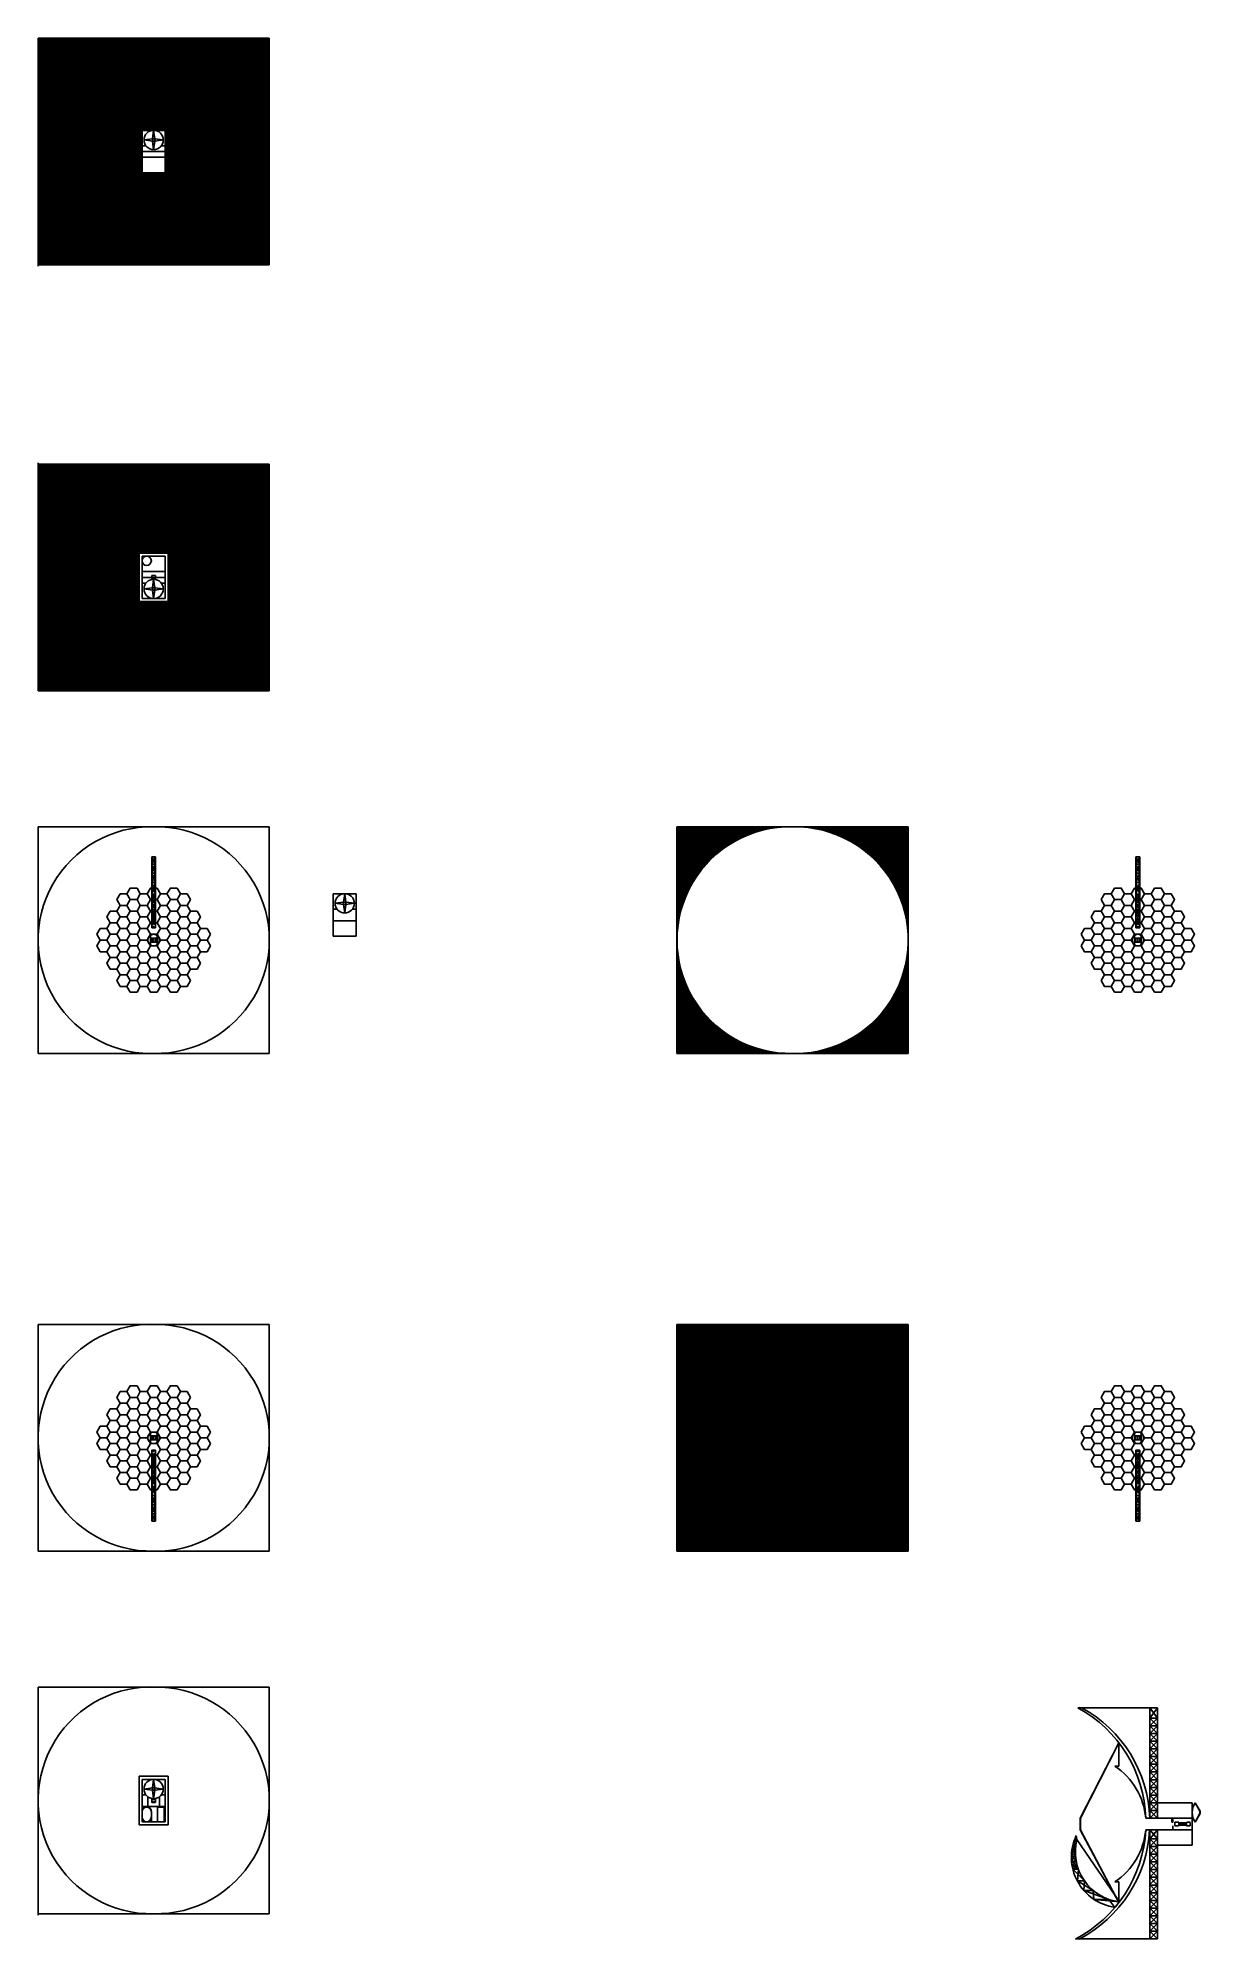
# Model space of a CAD drawing. Header units: inches. Extents: x -429 to 223, y -41 to 545.
# Drawn here: x 72.5 to 223.2, y -40.7 to 205.9 of the extents above; entities that cross this region are included whole.
import ezdxf

# ---------------------------------------------------------------- set-up
doc = ezdxf.new("R2010")
doc.units = ezdxf.units.IN
doc.header["$MEASUREMENT"] = 0

msp = doc.modelspace()

# ---------------------------------------------------------------- linework, layer by layer
for p, q in [((72.48, 205.88), (72.48, 176.46)), ((72.48, 205.88), (102.48, 205.88)), ((102.48, 205.86), (72.48, 205.86)), ((72.48, 205.86), (72.48, 176.46)), ((88.23, 205.86), (72.48, 205.86)), ((72.48, 205.86), (72.48, 176.46)), ((72.57, 205.86), (72.57, 192.78)), ((72.57, 205.86), (72.57, 176.46)), ((72.66, 205.86), (72.66, 193.45)), ((72.66, 205.86), (72.66, 176.46)), ((72.75, 205.86), (72.75, 193.96)), ((72.75, 205.86), (72.75, 176.46)), ((72.84, 205.86), (72.84, 194.39)), ((72.84, 205.86), (72.84, 176.46)), ((72.93, 205.86), (72.93, 194.77)), ((72.93, 205.86), (72.93, 176.46)), ((73.02, 205.86), (73.02, 195.11)), ((73.02, 205.86), (73.02, 176.46)), ((73.11, 205.86), (73.11, 195.42)), ((73.11, 205.86), (73.11, 176.46)), ((73.2, 205.86), (73.2, 195.7)), ((73.2, 205.86), (73.2, 176.46)), ((73.29, 205.86), (73.29, 195.97)), ((73.29, 205.86), (73.29, 176.46)), ((73.38, 205.86), (73.38, 196.22)), ((73.38, 205.86), (73.38, 176.46)), ((73.47, 205.86), (73.47, 196.46)), ((73.47, 205.86), (73.47, 176.46)), ((73.56, 205.86), (73.56, 196.69)), ((73.56, 205.86), (73.56, 176.46)), ((73.56, 205.86), (73.56, 176.46)), ((73.65, 205.86), (73.65, 196.91)), ((73.65, 205.86), (73.65, 176.46)), ((73.65, 205.86), (73.65, 176.46)), ((73.74, 205.86), (73.74, 197.11)), ((73.74, 205.86), (73.74, 176.46)), ((73.83, 205.86), (73.83, 197.31)), ((73.83, 205.86), (73.83, 176.46)), ((73.83, 205.86), (73.83, 176.46)), ((73.92, 205.86), (73.92, 176.46)), ((73.92, 205.86), (73.92, 197.5)), ((73.92, 205.86), (73.92, 176.46)), ((74.01, 205.86), (74.01, 197.69)), ((74.01, 205.86), (74.01, 176.46)), ((74.01, 205.86), (74.01, 176.46)), ((74.1, 205.86), (74.1, 197.87)), ((74.1, 205.86), (74.1, 176.46)), ((74.19, 205.86), (74.19, 176.46)), ((74.19, 205.86), (74.19, 198.04)), ((74.19, 205.86), (74.19, 176.46)), ((74.28, 205.86), (74.28, 198.21)), ((74.28, 205.86), (74.28, 176.46)), ((74.37, 205.86), (74.37, 198.37)), ((74.37, 205.86), (74.37, 176.46)), ((74.46, 205.86), (74.46, 198.53)), ((74.46, 205.86), (74.46, 176.46)), ((74.55, 205.86), (74.55, 198.68)), ((74.55, 205.86), (74.55, 176.46)), ((74.55, 205.86), (74.55, 176.46)), ((74.64, 205.86), (74.64, 176.46)), ((74.64, 205.86), (74.64, 176.46)), ((74.73, 205.86), (74.73, 176.46)), ((74.73, 205.86), (74.73, 176.46)), ((74.73, 205.86), (74.73, 176.46)), ((74.82, 205.86), (74.82, 176.46)), ((74.82, 205.86), (74.82, 176.46)), ((74.82, 205.86), (74.82, 176.46)), ((74.91, 205.86), (74.91, 176.46)), ((74.91, 205.86), (74.91, 176.46)), ((74.91, 205.86), (74.91, 176.46)), ((75, 205.86), (75, 176.46)), ((75, 205.86), (75, 176.46)), ((75.09, 205.86), (75.09, 176.46)), ((75.09, 205.86), (75.09, 176.46)), ((75.18, 205.86), (75.18, 176.46)), ((75.18, 205.86), (75.18, 176.46)), ((75.27, 205.86), (75.27, 176.46)), ((75.27, 205.86), (75.27, 176.46)), ((75.27, 205.86), (75.27, 176.46)), ((75.27, 205.86), (75.27, 176.46)), ((75.36, 205.86), (75.36, 176.46)), ((75.36, 205.86), (75.36, 176.46)), ((75.45, 205.86), (75.45, 176.46)), ((75.45, 205.86), (75.45, 176.46)), ((75.54, 205.86), (75.54, 176.46)), ((75.54, 205.86), (75.54, 176.46)), ((75.63, 205.86), (75.63, 176.46)), ((75.63, 205.86), (75.63, 176.46)), ((75.72, 205.86), (75.72, 176.46)), ((75.72, 205.86), (75.72, 176.46)), ((75.81, 205.86), (75.81, 176.46)), ((75.81, 205.86), (75.81, 176.46)), ((75.9, 205.86), (75.9, 176.46)), ((75.99, 205.86), (75.99, 176.46)), ((76.08, 205.86), (76.08, 176.46)), ((76.17, 205.86), (76.17, 176.46)), ((76.26, 205.86), (76.26, 176.46)), ((76.35, 205.86), (76.35, 176.46)), ((76.35, 205.86), (76.35, 176.46)), ((76.35, 205.86), (76.35, 176.46)), ((76.44, 205.86), (76.44, 176.46)), ((76.53, 205.86), (76.53, 176.46)), ((76.53, 205.86), (76.53, 176.46)), ((76.62, 205.86), (76.62, 176.46)), ((76.71, 205.86), (76.71, 176.46)), ((76.71, 205.86), (76.71, 176.46)), ((76.8, 205.86), (76.8, 176.46)), ((76.89, 205.86), (76.89, 176.46)), ((76.98, 205.86), (76.98, 176.46)), ((77.07, 205.86), (77.07, 176.46)), ((77.16, 205.86), (77.16, 176.46)), ((77.25, 205.86), (77.25, 176.46)), ((77.34, 205.86), (77.34, 176.46)), ((77.43, 205.86), (77.43, 176.46)), ((77.52, 205.86), (77.52, 176.46)), ((77.61, 205.86), (77.61, 176.46)), ((77.7, 205.86), (77.7, 176.46)), ((77.7, 205.86), (77.7, 176.46)), ((77.79, 205.86), (77.79, 202.47)), ((77.79, 205.86), (77.79, 176.46)), ((77.88, 205.86), (77.88, 202.54)), ((77.88, 205.86), (77.88, 176.46)), ((77.97, 205.86), (77.97, 202.62)), ((77.97, 205.86), (77.97, 176.46)), ((78.06, 205.86), (78.06, 202.69)), ((78.06, 205.86), (78.06, 176.46)), ((78.15, 205.86), (78.15, 202.76)), ((78.15, 205.86), (78.15, 176.46)), ((78.24, 205.86), (78.24, 202.83)), ((78.24, 205.86), (78.24, 176.46)), ((78.33, 205.86), (78.33, 202.9)), ((78.33, 205.86), (78.33, 176.46)), ((78.42, 205.86), (78.42, 202.96)), ((78.42, 205.86), (78.42, 176.46)), ((78.51, 205.86), (78.51, 203.03)), ((78.51, 205.86), (78.51, 176.46)), ((78.6, 205.86), (78.6, 203.1)), ((78.6, 205.86), (78.6, 176.46)), ((78.69, 205.86), (78.69, 203.16)), ((78.69, 205.86), (78.69, 176.46)), ((78.78, 205.86), (78.78, 203.22)), ((78.78, 205.86), (78.78, 176.46)), ((78.87, 205.86), (78.87, 203.29)), ((78.87, 205.86), (78.87, 176.46)), ((78.96, 205.86), (78.96, 203.35)), ((78.96, 205.86), (78.96, 176.46)), ((79.05, 205.86), (79.05, 203.41)), ((79.05, 205.86), (79.05, 176.46)), ((79.14, 205.86), (79.14, 203.47)), ((79.14, 205.86), (79.14, 176.46)), ((79.23, 205.86), (79.23, 203.52)), ((79.23, 205.86), (79.23, 176.46)), ((79.32, 205.86), (79.32, 203.58)), ((79.32, 205.86), (79.32, 176.46)), ((79.41, 205.86), (79.41, 203.64)), ((79.41, 205.86), (79.41, 176.46)), ((79.5, 205.86), (79.5, 203.69)), ((79.5, 205.86), (79.5, 176.46)), ((79.59, 205.86), (79.59, 203.75)), ((79.59, 205.86), (79.59, 176.46)), ((79.68, 205.86), (79.68, 203.8)), ((79.68, 205.86), (79.68, 176.46)), ((79.77, 205.86), (79.77, 203.86)), ((79.77, 205.86), (79.77, 176.46)), ((79.86, 205.86), (79.86, 203.91)), ((79.86, 205.86), (79.86, 176.46)), ((79.95, 205.86), (79.95, 203.96)), ((79.95, 205.86), (79.95, 176.46)), ((80.04, 205.86), (80.04, 204.01)), ((80.04, 205.86), (80.04, 176.46)), ((80.13, 205.86), (80.13, 204.06)), ((80.13, 205.86), (80.13, 176.46)), ((80.22, 205.86), (80.22, 204.11)), ((80.22, 205.86), (80.22, 176.46)), ((80.31, 205.86), (80.31, 204.16)), ((80.31, 205.86), (80.31, 176.46)), ((80.4, 205.86), (80.4, 204.2)), ((80.4, 205.86), (80.4, 176.46)), ((80.49, 205.86), (80.49, 204.25)), ((80.49, 205.86), (80.49, 176.46)), ((80.58, 205.86), (80.58, 204.3)), ((80.58, 205.86), (80.58, 176.46)), ((80.67, 205.86), (80.67, 204.34)), ((80.67, 205.86), (80.67, 176.46)), ((80.76, 205.86), (80.76, 204.38)), ((80.76, 205.86), (80.76, 176.46)), ((80.76, 205.86), (80.76, 204.38)), ((80.76, 205.86), (80.76, 176.46)), ((80.85, 205.86), (80.85, 204.43)), ((80.85, 205.86), (80.85, 176.46)), ((80.85, 205.86), (80.85, 204.43)), ((80.85, 205.86), (80.85, 176.46)), ((80.85, 205.86), (80.85, 204.43)), ((80.85, 205.86), (80.85, 176.46)), ((80.94, 205.86), (80.94, 204.47)), ((80.94, 205.86), (80.94, 176.46)), ((81.03, 205.86), (81.03, 204.51)), ((81.03, 205.86), (81.03, 176.46)), ((81.12, 205.86), (81.12, 204.55)), ((81.12, 205.86), (81.12, 176.46)), ((81.21, 205.86), (81.21, 204.59)), ((81.21, 205.86), (81.21, 176.46)), ((81.3, 205.86), (81.3, 204.63)), ((81.3, 205.86), (81.3, 176.46)), ((81.39, 205.86), (81.39, 204.67)), ((81.39, 205.86), (81.39, 176.46)), ((81.48, 205.86), (81.48, 204.71)), ((81.48, 205.86), (81.48, 176.46)), ((81.57, 205.86), (81.57, 204.75)), ((81.57, 205.86), (81.57, 176.46)), ((81.66, 205.86), (81.66, 204.78)), ((81.66, 205.86), (81.66, 176.46)), ((81.75, 205.86), (81.75, 204.82)), ((81.75, 205.86), (81.75, 176.46)), ((81.84, 205.86), (81.84, 204.86)), ((81.84, 205.86), (81.84, 176.46)), ((81.93, 205.86), (81.93, 204.89)), ((81.93, 205.86), (81.93, 176.46)), ((82.02, 205.86), (82.02, 204.92)), ((82.02, 205.86), (82.02, 176.46)), ((82.11, 205.86), (82.11, 204.96)), ((82.11, 205.86), (82.11, 176.46)), ((82.2, 205.86), (82.2, 204.99)), ((82.2, 205.86), (82.2, 176.46)), ((82.29, 205.86), (82.29, 205.02)), ((82.29, 205.86), (82.29, 176.46)), ((82.38, 205.86), (82.38, 205.05)), ((82.38, 205.86), (82.38, 176.46)), ((82.47, 205.86), (82.47, 205.09)), ((82.47, 205.86), (82.47, 176.46)), ((82.56, 205.86), (82.56, 205.12)), ((82.56, 205.86), (82.56, 176.46)), ((82.65, 205.86), (82.65, 205.14)), ((82.65, 205.86), (82.65, 176.46)), ((82.74, 205.86), (82.74, 205.17)), ((82.74, 205.86), (82.74, 176.46)), ((82.83, 205.86), (82.83, 205.2)), ((82.83, 205.86), (82.83, 176.46)), ((82.92, 205.86), (82.92, 205.23)), ((82.92, 205.86), (82.92, 176.46)), ((83.01, 205.86), (83.01, 205.26)), ((83.01, 205.86), (83.01, 176.46)), ((83.1, 205.86), (83.1, 205.28)), ((83.1, 205.86), (83.1, 176.46)), ((83.1, 205.86), (83.1, 176.46)), ((83.19, 205.86), (83.19, 205.31)), ((83.19, 205.86), (83.19, 176.46)), ((83.28, 205.86), (83.28, 205.33)), ((83.28, 205.86), (83.28, 176.46)), ((83.37, 205.86), (83.37, 205.36)), ((83.37, 205.86), (83.37, 176.46)), ((83.46, 205.86), (83.46, 205.38)), ((83.46, 205.86), (83.46, 176.46)), ((83.55, 205.86), (83.55, 205.41)), ((83.55, 205.86), (83.55, 176.46)), ((83.64, 205.86), (83.64, 205.43)), ((83.64, 205.86), (83.64, 176.46)), ((83.73, 205.86), (83.73, 205.45)), ((83.73, 205.86), (83.73, 176.46)), ((83.82, 205.86), (83.82, 205.47)), ((83.82, 205.86), (83.82, 176.46)), ((83.91, 205.86), (83.91, 205.49)), ((83.91, 205.86), (83.91, 176.46)), ((84, 205.86), (84, 205.51)), ((84, 205.86), (84, 176.46)), ((84.09, 205.86), (84.09, 205.53)), ((84.09, 205.86), (84.09, 176.46)), ((84.18, 205.86), (84.18, 205.55)), ((84.18, 205.86), (84.18, 176.46)), ((84.27, 205.86), (84.27, 205.57)), ((84.27, 205.86), (84.27, 176.46)), ((84.36, 205.86), (84.36, 205.59)), ((84.36, 205.86), (84.36, 176.46)), ((84.45, 205.86), (84.45, 176.46)), ((84.45, 205.86), (84.45, 176.46)), ((84.54, 205.86), (84.54, 176.46)), ((84.63, 205.86), (84.63, 176.46)), ((84.72, 205.86), (84.72, 176.46)), ((84.81, 205.86), (84.81, 176.46)), ((84.9, 205.86), (84.9, 176.46)), ((84.99, 205.86), (84.99, 176.46)), ((85.08, 205.86), (85.08, 176.46)), ((85.17, 205.86), (85.17, 176.46)), ((85.26, 205.86), (85.26, 176.46)), ((85.35, 205.86), (85.35, 176.46)), ((85.44, 205.86), (85.44, 176.46)), ((85.53, 205.79), (85.53, 176.46)), ((85.62, 205.7), (85.62, 176.46)), ((85.71, 205.7), (85.71, 176.46)), ((85.8, 205.7), (85.8, 176.46)), ((85.89, 205.7), (85.89, 176.46)), ((85.98, 205.7), (85.98, 176.46)), ((86.07, 193.91), (86.07, 205.86)), ((86.16, 193.91), (86.16, 205.86)), ((86.25, 193.91), (86.25, 205.86)), ((86.34, 193.91), (86.34, 205.86)), ((86.43, 193.91), (86.43, 205.86)), ((86.43, 193.91), (86.43, 205.86)), ((86.52, 193.91), (86.52, 205.86)), ((86.61, 193.91), (86.61, 205.86)), ((86.7, 193.91), (86.7, 205.86)), ((86.79, 193.91), (86.79, 205.86)), ((86.88, 205.86), (86.88, 205.86)), ((102.48, 205.86), (86.88, 205.86)), ((86.88, 193.91), (86.88, 205.86)), ((86.97, 193.91), (86.97, 205.86)), ((87.06, 193.91), (87.06, 205.86)), ((87.15, 193.91), (87.15, 205.86)), ((87.24, 193.91), (87.24, 205.86)), ((87.33, 193.91), (87.33, 205.86)), ((87.42, 193.91), (87.42, 205.86)), ((87.51, 193.91), (87.51, 205.86)), ((87.6, 193.91), (87.6, 205.86)), ((87.69, 193.91), (87.69, 205.86)), ((87.78, 193.91), (87.78, 205.86)), ((87.87, 193.91), (87.87, 205.86)), ((87.96, 193.91), (87.96, 205.86)), ((88.05, 193.91), (88.05, 205.86)), ((88.14, 205.86), (88.14, 205.86)), ((88.14, 193.91), (88.14, 205.86)), ((88.23, 205.86), (88.23, 205.85)), ((88.23, 193.91), (88.23, 205.86)), ((88.32, 193.91), (88.32, 205.86)), ((88.41, 193.91), (88.41, 205.86)), ((88.5, 193.91), (88.5, 205.86)), ((88.59, 193.91), (88.59, 205.86)), ((88.68, 193.91), (88.68, 205.86)), ((88.77, 193.91), (88.77, 205.86)), ((88.86, 193.91), (88.86, 205.86)), ((88.95, 193.91), (88.95, 205.86)), ((89.04, 205.7), (89.04, 176.46)), ((89.13, 205.7), (89.13, 176.46)), ((89.22, 205.7), (89.22, 176.46)), ((89.22, 205.7), (89.22, 176.46)), ((89.31, 205.7), (89.31, 176.46)), ((89.4, 205.7), (89.4, 176.46)), ((89.49, 205.7), (89.49, 176.46)), ((89.58, 205.7), (89.58, 176.46)), ((89.67, 205.7), (89.67, 176.46)), ((89.76, 205.7), (89.76, 176.46)), ((89.85, 205.7), (89.85, 176.46)), ((89.94, 205.7), (89.94, 176.46)), ((89.94, 205.7), (89.94, 176.46)), ((90.03, 205.69), (90.03, 176.46)), ((90.03, 205.69), (90.03, 176.46)), ((90.12, 205.86), (90.12, 176.46)), ((90.12, 205.86), (90.12, 176.46)), ((90.21, 205.86), (90.21, 176.46)), ((90.21, 205.86), (90.21, 176.46)), ((90.3, 205.86), (90.3, 205.64)), ((90.3, 205.86), (90.3, 176.46)), ((90.39, 205.86), (90.39, 205.62)), ((90.39, 205.86), (90.39, 176.46)), ((90.48, 205.86), (90.48, 205.61)), ((90.48, 205.86), (90.48, 176.46)), ((90.57, 205.86), (90.57, 205.59)), ((90.57, 205.86), (90.57, 176.46)), ((90.57, 205.86), (90.57, 176.46)), ((90.66, 205.86), (90.66, 205.57)), ((90.66, 205.86), (90.66, 176.46)), ((90.75, 205.86), (90.75, 205.56)), ((90.75, 205.86), (90.75, 176.46)), ((90.84, 205.86), (90.84, 205.54)), ((90.84, 205.86), (90.84, 176.46)), ((90.93, 205.86), (90.93, 205.52)), ((90.93, 205.86), (90.93, 176.46)), ((90.93, 205.86), (90.93, 205.52)), ((90.93, 205.86), (90.93, 176.46)), ((91.02, 205.86), (91.02, 205.5)), ((91.02, 205.86), (91.02, 176.46)), ((91.11, 205.86), (91.11, 205.48)), ((91.11, 205.86), (91.11, 176.46)), ((91.2, 205.86), (91.2, 205.45)), ((91.2, 205.86), (91.2, 176.46)), ((91.29, 205.86), (91.29, 205.43)), ((91.29, 205.86), (91.29, 176.46)), ((91.38, 205.86), (91.38, 205.41)), ((91.38, 205.86), (91.38, 176.46)), ((91.47, 205.86), (91.47, 205.39)), ((91.47, 205.86), (91.47, 176.46)), ((91.47, 205.86), (91.47, 205.39)), ((91.47, 205.86), (91.47, 176.46)), ((91.56, 205.86), (91.56, 205.36)), ((91.56, 205.86), (91.56, 176.46)), ((91.65, 205.86), (91.65, 205.34)), ((91.65, 205.86), (91.65, 176.46)), ((91.74, 205.86), (91.74, 205.31)), ((91.74, 205.86), (91.74, 176.46)), ((91.74, 205.86), (91.74, 205.31)), ((91.74, 205.86), (91.74, 176.46)), ((91.83, 205.86), (91.83, 205.29)), ((91.83, 205.86), (91.83, 176.46)), ((91.92, 205.86), (91.92, 205.26)), ((91.92, 205.86), (91.92, 176.46)), ((92.01, 205.86), (92.01, 205.24)), ((92.01, 205.86), (92.01, 176.46)), ((92.1, 205.86), (92.1, 205.21)), ((92.1, 205.86), (92.1, 176.46)), ((92.19, 205.86), (92.19, 205.18)), ((92.19, 205.86), (92.19, 176.46)), ((92.28, 205.86), (92.28, 205.15)), ((92.28, 205.86), (92.28, 176.46)), ((92.37, 205.86), (92.37, 205.12)), ((92.37, 205.86), (92.37, 176.46)), ((92.46, 205.86), (92.46, 205.09)), ((92.46, 205.86), (92.46, 176.46)), ((92.55, 205.86), (92.55, 205.06)), ((92.55, 205.86), (92.55, 176.46)), ((92.64, 205.86), (92.64, 205.03)), ((92.64, 205.86), (92.64, 176.46)), ((92.73, 205.86), (92.73, 205)), ((92.73, 205.86), (92.73, 176.46)), ((92.82, 205.86), (92.82, 204.97)), ((92.82, 205.86), (92.82, 176.46)), ((92.91, 205.86), (92.91, 204.93)), ((92.91, 205.86), (92.91, 176.46)), ((93, 205.86), (93, 204.9)), ((93, 205.86), (93, 176.46)), ((93.09, 205.86), (93.09, 204.86)), ((93.09, 205.86), (93.09, 176.46)), ((93.18, 205.86), (93.18, 204.83)), ((93.18, 205.86), (93.18, 176.46)), ((93.27, 205.86), (93.27, 204.79)), ((93.27, 205.86), (93.27, 176.46)), ((93.36, 205.86), (93.36, 204.76)), ((93.36, 205.86), (93.36, 176.46)), ((93.45, 205.86), (93.45, 204.72)), ((93.45, 205.86), (93.45, 176.46)), ((93.45, 205.86), (93.45, 204.72)), ((93.45, 205.86), (93.45, 176.46)), ((93.54, 205.86), (93.54, 204.68)), ((93.54, 205.86), (93.54, 176.46)), ((93.63, 205.86), (93.63, 204.64)), ((93.63, 205.86), (93.63, 176.46)), ((93.72, 205.86), (93.72, 204.6)), ((93.72, 205.86), (93.72, 176.46)), ((93.81, 205.86), (93.81, 204.56)), ((93.81, 205.86), (93.81, 176.46)), ((93.9, 205.86), (93.9, 204.52)), ((93.9, 205.86), (93.9, 176.46)), ((93.9, 205.86), (93.9, 204.52)), ((93.9, 205.86), (93.9, 176.46)), ((93.99, 205.86), (93.99, 204.48)), ((93.99, 205.86), (93.99, 176.46)), ((94.08, 205.86), (94.08, 204.44)), ((94.08, 205.86), (94.08, 176.46)), ((94.17, 205.86), (94.17, 204.39)), ((94.17, 205.86), (94.17, 176.46)), ((94.26, 205.86), (94.26, 204.35)), ((94.26, 205.86), (94.26, 176.46)), ((94.35, 205.86), (94.35, 204.31)), ((94.35, 205.86), (94.35, 176.46)), ((94.35, 205.86), (94.35, 176.46)), ((94.44, 205.86), (94.44, 204.26)), ((94.44, 205.86), (94.44, 176.46)), ((94.53, 205.86), (94.53, 204.21)), ((94.53, 205.86), (94.53, 176.46)), ((94.62, 205.86), (94.62, 204.17)), ((94.62, 205.86), (94.62, 176.46)), ((94.71, 205.86), (94.71, 204.12)), ((94.71, 205.86), (94.71, 176.46)), ((94.8, 205.86), (94.8, 204.07)), ((94.8, 205.86), (94.8, 176.46)), ((94.8, 205.86), (94.8, 204.07)), ((94.8, 205.86), (94.8, 176.46)), ((94.89, 205.86), (94.89, 204.02)), ((94.89, 205.86), (94.89, 176.46)), ((94.98, 205.86), (94.98, 203.97)), ((94.98, 205.86), (94.98, 176.46)), ((95.07, 205.86), (95.07, 203.92)), ((95.07, 205.86), (95.07, 176.46)), ((95.07, 205.86), (95.07, 176.46)), ((95.16, 205.86), (95.16, 203.87)), ((95.16, 205.86), (95.16, 176.46)), ((95.25, 205.86), (95.25, 203.82)), ((95.25, 205.86), (95.25, 176.46)), ((95.34, 205.86), (95.34, 203.76)), ((95.34, 205.86), (95.34, 176.46)), ((95.43, 205.86), (95.43, 203.71)), ((95.43, 205.86), (95.43, 176.46)), ((95.52, 205.86), (95.52, 203.65)), ((95.52, 205.86), (95.52, 176.46)), ((95.61, 205.86), (95.61, 203.6)), ((95.61, 205.86), (95.61, 176.46)), ((95.7, 205.86), (95.7, 203.54)), ((95.7, 205.86), (95.7, 176.46)), ((95.79, 205.86), (95.79, 203.48)), ((95.79, 205.86), (95.79, 176.46)), ((95.88, 205.86), (95.88, 203.42)), ((95.88, 205.86), (95.88, 176.46)), ((95.97, 205.86), (95.97, 203.36)), ((95.97, 205.86), (95.97, 203.36)), ((95.97, 205.86), (95.97, 176.46)), ((96.06, 205.86), (96.06, 203.3)), ((96.06, 205.86), (96.06, 176.46)), ((96.15, 205.86), (96.15, 203.24)), ((96.15, 205.86), (96.15, 203.24)), ((96.15, 205.86), (96.15, 176.46)), ((96.24, 205.86), (96.24, 203.18)), ((96.24, 205.86), (96.24, 176.46)), ((96.33, 205.86), (96.33, 203.11)), ((96.33, 205.86), (96.33, 176.46)), ((96.42, 205.86), (96.42, 203.05)), ((96.42, 205.86), (96.42, 203.05)), ((96.42, 205.86), (96.42, 176.46)), ((96.51, 205.86), (96.51, 202.98)), ((96.51, 205.86), (96.51, 176.46)), ((96.6, 205.86), (96.6, 202.91)), ((96.6, 205.86), (96.6, 176.46)), ((96.69, 205.86), (96.69, 202.85)), ((96.69, 205.86), (96.69, 202.85)), ((96.69, 205.86), (96.69, 176.46)), ((96.78, 205.86), (96.78, 202.78)), ((96.78, 205.86), (96.78, 202.78)), ((96.78, 205.86), (96.78, 176.46)), ((96.87, 205.86), (96.87, 202.71)), ((96.87, 205.86), (96.87, 176.46)), ((96.96, 205.86), (96.96, 202.63)), ((96.96, 205.86), (96.96, 176.46)), ((97.05, 205.86), (97.05, 202.56)), ((97.05, 205.86), (97.05, 176.46)), ((97.14, 205.86), (97.14, 202.49)), ((97.14, 205.86), (97.14, 176.46)), ((97.23, 205.86), (97.23, 202.41)), ((97.23, 205.86), (97.23, 176.46)), ((97.32, 205.86), (97.32, 202.34)), ((97.32, 205.86), (97.32, 176.46)), ((97.41, 205.86), (97.41, 202.26)), ((97.41, 205.86), (97.41, 176.46)), ((97.5, 205.86), (97.5, 202.18)), ((97.5, 205.86), (97.5, 176.46)), ((97.59, 205.86), (97.59, 202.1)), ((97.59, 205.86), (97.59, 202.1)), ((97.59, 205.86), (97.59, 202.1)), ((97.59, 205.86), (97.59, 176.46)), ((97.68, 205.86), (97.68, 202.02)), ((97.68, 205.86), (97.68, 176.46)), ((97.77, 205.86), (97.77, 201.94)), ((97.77, 205.86), (97.77, 176.46)), ((97.86, 205.86), (97.86, 201.85)), ((97.86, 205.86), (97.86, 176.46)), ((97.95, 205.86), (97.95, 201.77)), ((97.95, 205.86), (97.95, 176.46)), ((98.04, 205.86), (98.04, 201.68)), ((98.04, 205.86), (98.04, 176.46)), ((98.13, 205.86), (98.13, 201.59)), ((98.13, 205.86), (98.13, 176.46)), ((98.22, 205.86), (98.22, 201.5)), ((98.22, 205.86), (98.22, 176.46)), ((98.31, 205.86), (98.31, 201.41)), ((98.31, 205.86), (98.31, 176.46)), ((98.4, 205.86), (98.4, 201.32)), ((98.4, 205.86), (98.4, 176.46)), ((98.49, 205.86), (98.49, 201.22)), ((98.49, 205.86), (98.49, 176.46)), ((98.49, 205.86), (98.49, 176.46)), ((98.58, 205.86), (98.58, 201.12)), ((98.58, 205.86), (98.58, 176.46)), ((98.67, 205.86), (98.67, 201.03)), ((98.67, 205.86), (98.67, 176.46)), ((98.76, 205.86), (98.76, 200.93)), ((98.76, 205.86), (98.76, 176.46)), ((98.85, 205.86), (98.85, 200.82)), ((98.85, 205.86), (98.85, 176.46)), ((98.94, 205.86), (98.94, 200.72)), ((98.94, 205.86), (98.94, 176.46)), ((99.03, 205.86), (99.03, 200.61)), ((99.03, 205.86), (99.03, 176.46)), ((99.12, 205.86), (99.12, 200.51)), ((99.12, 205.86), (99.12, 176.46)), ((99.21, 205.86), (99.21, 200.4)), ((99.21, 205.86), (99.21, 176.46)), ((99.3, 205.86), (99.3, 200.28)), ((99.3, 205.86), (99.3, 176.46)), ((99.39, 205.86), (99.39, 200.17)), ((99.39, 205.86), (99.39, 176.46)), ((99.48, 205.86), (99.48, 200.05)), ((99.48, 205.86), (99.48, 176.46)), ((99.57, 205.86), (99.57, 199.93)), ((99.57, 205.86), (99.57, 176.46)), ((99.66, 205.86), (99.66, 199.81)), ((99.66, 205.86), (99.66, 199.81)), ((99.66, 205.86), (99.66, 176.46)), ((99.75, 205.86), (99.75, 199.68)), ((99.75, 205.86), (99.75, 176.46)), ((99.84, 205.86), (99.84, 199.56)), ((99.84, 205.86), (99.84, 176.46)), ((99.93, 205.86), (99.93, 199.43)), ((99.93, 205.86), (99.93, 176.46)), ((100.02, 205.86), (100.02, 199.29)), ((100.02, 205.86), (100.02, 176.46)), ((100.11, 205.86), (100.11, 199.15)), ((100.11, 205.86), (100.11, 176.46)), ((100.2, 205.86), (100.2, 199.01)), ((100.2, 205.86), (100.2, 176.46)), ((100.29, 205.86), (100.29, 198.87)), ((100.29, 205.86), (100.29, 176.46)), ((100.38, 205.86), (100.38, 198.72)), ((100.38, 205.86), (100.38, 176.46)), ((100.47, 205.86), (100.47, 198.57)), ((100.47, 205.86), (100.47, 176.46)), ((100.56, 205.86), (100.56, 198.41)), ((100.56, 205.86), (100.56, 176.46)), ((100.65, 205.86), (100.65, 198.25)), ((100.65, 205.86), (100.65, 176.46)), ((100.74, 205.86), (100.74, 198.09)), ((100.74, 205.86), (100.74, 176.46)), ((100.83, 205.86), (100.83, 197.92)), ((100.83, 205.86), (100.83, 176.46)), ((100.92, 205.86), (100.92, 197.74)), ((100.92, 205.86), (100.92, 176.46)), ((101.01, 205.86), (101.01, 197.56)), ((101.01, 205.86), (101.01, 176.46)), ((101.1, 205.86), (101.1, 197.37)), ((101.1, 205.86), (101.1, 176.46)), ((101.19, 205.86), (101.19, 197.17)), ((101.19, 205.86), (101.19, 176.46)), ((101.28, 205.86), (101.28, 196.97)), ((101.28, 205.86), (101.28, 176.46)), ((101.37, 205.86), (101.37, 196.75)), ((101.37, 205.86), (101.37, 176.46)), ((101.46, 205.86), (101.46, 196.53)), ((101.46, 205.86), (101.46, 176.46)), ((101.55, 205.86), (101.55, 196.29)), ((101.55, 205.86), (101.55, 176.46)), ((101.64, 205.86), (101.64, 196.05)), ((101.64, 205.86), (101.64, 176.46)), ((101.73, 205.86), (101.73, 195.78)), ((101.73, 205.86), (101.73, 176.46)), ((101.82, 205.86), (101.82, 195.5)), ((101.82, 205.86), (101.82, 176.46)), ((101.82, 205.86), (101.82, 195.5)), ((101.82, 205.86), (101.82, 176.46)), ((101.91, 205.86), (101.91, 195.2)), ((101.91, 205.86), (101.91, 176.46)), ((102, 205.86), (102, 194.87)), ((102, 205.86), (102, 176.46)), ((102.09, 205.86), (102.09, 194.51)), ((102.09, 205.86), (102.09, 176.46)), ((102.18, 205.86), (102.18, 194.1)), ((102.18, 205.86), (102.18, 176.46)), ((102.18, 205.86), (102.18, 194.1)), ((102.18, 205.86), (102.18, 176.46)), ((102.18, 205.86), (102.18, 194.1)), ((102.18, 205.86), (102.18, 176.46)), ((102.18, 205.86), (102.18, 194.1)), ((102.18, 205.86), (102.18, 194.1)), ((102.18, 205.86), (102.18, 176.46)), ((102.27, 205.86), (102.27, 194.1)), ((102.27, 205.86), (102.27, 193.62)), ((102.27, 205.86), (102.27, 176.46)), ((102.27, 205.86), (102.27, 176.46)), ((102.36, 205.86), (102.36, 193.02)), ((102.36, 205.86), (102.36, 176.46)), ((102.45, 205.86), (102.45, 192.09)), ((102.45, 205.86), (102.45, 176.46)), ((102.48, 205.88), (102.48, 176.46)), ((102.48, 176.46), (102.48, 205.86)), ((102.48, 176.46), (102.48, 205.86)), ((85.98, 191.91), (85.98, 193.91)), ((85.98, 193.91), (88.98, 193.91)), ((85.98, 191.91), (85.98, 193.91)), ((87.33, 192.81), (86.23, 192.66)), ((86.23, 192.66), (87.33, 192.51)), ((87.33, 192.81), (87.48, 193.91)), ((87.63, 192.81), (87.33, 192.81)), ((87.33, 192.81), (87.33, 192.51)), ((87.33, 192.51), (87.63, 192.51)), ((87.48, 191.41), (87.33, 192.51)), ((87.48, 193.91), (87.63, 192.81)), ((87.63, 192.51), (87.48, 191.41)), ((87.63, 192.51), (87.63, 192.81)), ((87.63, 192.81), (88.73, 192.66)), ((88.73, 192.66), (87.63, 192.51)), ((88.98, 191.91), (88.98, 193.91)), ((85.98, 191.91), (85.98, 190.41)), ((85.98, 191.91), (85.98, 191.91)), ((86.48, 191.91), (85.98, 191.91)), ((85.98, 191.16), (88.98, 191.16)), ((85.98, 190.41), (85.98, 188.41)), ((88.98, 190.41), (85.98, 190.41)), ((87.48, 190.41), (87.48, 190.41)), ((88.98, 191.91), (88.48, 191.91)), ((88.98, 191.91), (88.98, 190.41)), ((88.98, 191.91), (88.98, 191.91)), ((88.98, 190.41), (88.98, 188.41)), ((85.98, 188.41), (88.98, 188.41)), ((86.07, 188.41), (86.07, 176.46)), ((86.16, 188.41), (86.16, 176.46)), ((86.25, 188.41), (86.25, 176.46)), ((86.34, 188.41), (86.34, 176.46)), ((86.43, 188.41), (86.43, 176.46)), ((86.43, 188.41), (86.43, 176.46)), ((86.52, 188.41), (86.52, 176.46)), ((86.61, 188.41), (86.61, 176.46)), ((86.7, 188.41), (86.7, 176.46)), ((86.79, 188.41), (86.79, 176.46)), ((86.88, 188.41), (86.88, 176.46)), ((86.97, 188.41), (86.97, 176.46)), ((87.06, 188.41), (87.06, 176.46)), ((87.15, 188.41), (87.15, 176.46)), ((87.24, 188.41), (87.24, 176.46)), ((87.33, 188.41), (87.33, 176.46)), ((87.42, 188.41), (87.42, 176.46)), ((87.51, 188.41), (87.51, 176.46)), ((87.6, 188.41), (87.6, 176.46)), ((87.69, 188.41), (87.69, 176.46)), ((87.78, 188.41), (87.78, 176.46)), ((87.87, 188.41), (87.87, 176.46)), ((87.96, 188.41), (87.96, 176.46)), ((88.05, 188.41), (88.05, 176.46)), ((88.14, 188.41), (88.14, 176.46)), ((88.23, 188.41), (88.23, 176.46)), ((88.32, 188.41), (88.32, 176.46)), ((88.41, 188.41), (88.41, 176.46)), ((88.5, 188.41), (88.5, 176.46)), ((88.59, 188.41), (88.59, 176.46)), ((88.68, 188.41), (88.68, 176.46)), ((88.77, 188.41), (88.77, 176.46)), ((88.86, 188.41), (88.86, 176.46)), ((88.95, 188.41), (88.95, 176.46)), ((99.66, 182.48), (99.66, 176.46)), ((75.81, 181.84), (75.81, 176.46)), ((75.9, 181.73), (75.9, 176.46)), ((75.99, 181.62), (75.99, 176.46)), ((76.08, 181.52), (76.08, 176.46)), ((76.17, 181.42), (76.17, 176.46)), ((76.26, 181.32), (76.26, 176.46)), ((76.35, 181.22), (76.35, 176.46)), ((76.35, 181.22), (76.35, 176.46)), ((76.35, 181.22), (76.35, 176.46)), ((76.44, 181.12), (76.44, 176.46)), ((76.53, 181.02), (76.53, 176.46)), ((76.53, 181.02), (76.53, 176.46)), ((76.62, 180.93), (76.62, 176.46)), ((76.71, 180.84), (76.71, 176.46)), ((76.71, 180.84), (76.71, 176.46)), ((76.8, 180.75), (76.8, 176.46)), ((76.89, 180.66), (76.89, 176.46)), ((76.98, 180.57), (76.98, 176.46)), ((77.07, 180.49), (77.07, 176.46)), ((77.16, 180.4), (77.16, 176.46)), ((77.25, 180.32), (77.25, 176.46)), ((77.34, 180.24), (77.34, 176.46)), ((77.43, 180.16), (77.43, 176.46)), ((77.52, 180.08), (77.52, 176.46)), ((77.61, 180), (77.61, 176.46)), ((97.59, 180.19), (97.59, 176.46)), ((97.59, 180.19), (97.59, 176.46)), ((95.97, 178.93), (95.97, 176.46)), ((96.15, 179.05), (96.15, 176.46)), ((96.42, 179.25), (96.42, 176.46)), ((96.69, 179.45), (96.69, 176.46)), ((96.78, 179.52), (96.78, 176.46)), ((72.48, 176.61), (72.48, 176.31)), ((87.48, 176.46), (72.48, 176.46)), ((72.48, 176.46), (102.48, 176.46)), ((84.54, 176.69), (84.54, 176.46)), ((84.63, 176.68), (84.63, 176.46)), ((84.72, 176.66), (84.72, 176.46)), ((84.81, 176.65), (84.81, 176.46)), ((84.9, 176.63), (84.9, 176.46)), ((84.99, 176.62), (84.99, 176.46)), ((85.08, 176.61), (85.08, 176.46)), ((85.17, 176.59), (85.17, 176.46)), ((85.26, 176.58), (85.26, 176.46)), ((85.35, 176.57), (85.35, 176.46)), ((85.44, 176.56), (85.44, 176.46)), ((85.53, 176.55), (85.53, 176.46)), ((85.62, 176.54), (85.62, 176.46)), ((85.71, 176.53), (85.71, 176.46)), ((85.8, 176.52), (85.8, 176.46)), ((85.89, 176.51), (85.89, 176.46)), ((85.98, 176.5), (85.98, 176.46)), ((86.07, 176.5), (86.07, 176.46)), ((86.16, 176.49), (86.16, 176.46)), ((86.25, 176.48), (86.25, 176.46)), ((86.34, 176.48), (86.34, 176.46)), ((86.43, 176.47), (86.43, 176.46)), ((86.52, 176.47), (86.52, 176.46)), ((86.61, 176.47), (86.61, 176.46)), ((86.7, 176.46), (86.7, 176.46)), ((86.79, 176.46), (86.79, 176.46)), ((86.88, 176.46), (86.88, 176.46)), ((87.48, 176.46), (102.48, 176.46)), ((88.68, 176.46), (88.68, 176.46)), ((88.77, 176.47), (88.77, 176.46)), ((88.86, 176.47), (88.86, 176.46)), ((88.86, 176.47), (88.86, 176.46)), ((88.86, 176.47), (88.86, 176.46)), ((88.95, 176.48), (88.95, 176.46)), ((89.04, 176.49), (89.04, 176.46)), ((89.13, 176.5), (89.13, 176.46)), ((89.22, 176.5), (89.22, 176.46)), ((89.31, 176.51), (89.31, 176.46)), ((89.4, 176.52), (89.4, 176.46)), ((89.49, 176.53), (89.49, 176.46)), ((89.58, 176.54), (89.58, 176.46)), ((89.67, 176.56), (89.67, 176.46)), ((89.76, 176.57), (89.76, 176.46)), ((89.85, 176.58), (89.85, 176.46)), ((90.03, 176.61), (90.03, 176.46)), ((90.03, 176.61), (90.03, 176.46)), ((72.48, 150.48), (72.48, 150.78)), ((72.48, 121.21), (72.48, 150.63)), ((72.48, 121.23), (72.48, 150.63)), ((87.48, 150.63), (72.48, 150.63)), ((72.48, 121.23), (72.48, 150.63)), ((72.48, 150.63), (102.48, 150.63)), ((72.57, 121.23), (72.57, 150.63)), ((72.66, 121.23), (72.66, 150.63)), ((72.75, 121.23), (72.75, 150.63)), ((72.84, 121.23), (72.84, 150.63)), ((72.93, 121.23), (72.93, 150.63)), ((73.02, 121.23), (73.02, 150.63)), ((73.11, 121.23), (73.11, 150.63)), ((73.2, 121.23), (73.2, 150.63)), ((73.29, 121.23), (73.29, 150.63)), ((73.38, 121.23), (73.38, 150.63)), ((73.47, 121.23), (73.47, 150.63)), ((73.56, 121.23), (73.56, 150.63)), ((73.56, 121.23), (73.56, 150.63)), ((73.65, 121.23), (73.65, 150.63)), ((73.65, 121.23), (73.65, 150.63)), ((73.74, 121.23), (73.74, 150.63)), ((73.83, 121.23), (73.83, 150.63)), ((73.83, 121.23), (73.83, 150.63)), ((73.92, 121.23), (73.92, 150.63)), ((73.92, 121.23), (73.92, 150.63)), ((74.01, 121.23), (74.01, 150.63)), ((74.01, 121.23), (74.01, 150.63)), ((74.1, 121.23), (74.1, 150.63)), ((74.19, 121.23), (74.19, 150.63)), ((74.19, 121.23), (74.19, 150.63)), ((74.28, 121.23), (74.28, 150.63)), ((74.37, 121.23), (74.37, 150.63)), ((74.46, 121.23), (74.46, 150.63)), ((74.55, 121.23), (74.55, 150.63)), ((74.55, 121.23), (74.55, 150.63)), ((74.64, 121.23), (74.64, 150.63)), ((74.64, 121.23), (74.64, 150.63)), ((74.73, 121.23), (74.73, 150.63)), ((74.73, 121.23), (74.73, 150.63)), ((74.73, 121.23), (74.73, 150.63)), ((74.82, 121.23), (74.82, 150.63)), ((74.82, 121.23), (74.82, 150.63)), ((74.82, 121.23), (74.82, 150.63)), ((74.91, 121.23), (74.91, 150.63)), ((74.91, 121.23), (74.91, 150.63)), ((74.91, 121.23), (74.91, 150.63)), ((75, 121.23), (75, 150.63)), ((75, 121.23), (75, 150.63)), ((75.09, 121.23), (75.09, 150.63)), ((75.09, 121.23), (75.09, 150.63)), ((75.18, 121.23), (75.18, 150.63)), ((75.18, 121.23), (75.18, 150.63)), ((75.27, 121.23), (75.27, 150.63)), ((75.27, 121.23), (75.27, 150.63)), ((75.27, 121.23), (75.27, 150.63)), ((75.27, 121.23), (75.27, 150.63)), ((75.36, 121.23), (75.36, 150.63)), ((75.36, 121.23), (75.36, 150.63)), ((75.45, 121.23), (75.45, 150.63)), ((75.45, 121.23), (75.45, 150.63)), ((75.54, 121.23), (75.54, 150.63)), ((75.54, 121.23), (75.54, 150.63)), ((75.63, 121.23), (75.63, 150.63)), ((75.63, 121.23), (75.63, 150.63)), ((75.72, 121.23), (75.72, 150.63)), ((75.72, 121.23), (75.72, 150.63)), ((75.81, 121.23), (75.81, 150.63)), ((75.81, 145.25), (75.81, 150.63)), ((75.81, 121.23), (75.81, 150.63)), ((75.9, 121.23), (75.9, 150.63)), ((75.9, 145.36), (75.9, 150.63)), ((75.99, 121.23), (75.99, 150.63)), ((75.99, 145.47), (75.99, 150.63)), ((76.08, 121.23), (76.08, 150.63)), ((76.08, 145.57), (76.08, 150.63)), ((76.17, 121.23), (76.17, 150.63)), ((76.17, 145.67), (76.17, 150.63)), ((76.26, 121.23), (76.26, 150.63)), ((76.26, 145.78), (76.26, 150.63)), ((76.35, 121.23), (76.35, 150.63)), ((76.35, 145.87), (76.35, 150.63)), ((76.35, 121.23), (76.35, 150.63)), ((76.35, 145.87), (76.35, 150.63)), ((76.35, 121.23), (76.35, 150.63)), ((76.35, 145.87), (76.35, 150.63)), ((76.44, 121.23), (76.44, 150.63)), ((76.44, 145.97), (76.44, 150.63)), ((76.53, 121.23), (76.53, 150.63)), ((76.53, 146.07), (76.53, 150.63)), ((76.53, 121.23), (76.53, 150.63)), ((76.53, 146.07), (76.53, 150.63)), ((76.62, 121.23), (76.62, 150.63)), ((76.62, 146.16), (76.62, 150.63)), ((76.71, 121.23), (76.71, 150.63)), ((76.71, 146.25), (76.71, 150.63)), ((76.71, 121.23), (76.71, 150.63)), ((76.71, 146.25), (76.71, 150.63)), ((76.8, 121.23), (76.8, 150.63)), ((76.8, 146.34), (76.8, 150.63)), ((76.89, 121.23), (76.89, 150.63)), ((76.89, 146.43), (76.89, 150.63)), ((76.98, 121.23), (76.98, 150.63)), ((76.98, 146.52), (76.98, 150.63)), ((77.07, 121.23), (77.07, 150.63)), ((77.07, 146.61), (77.07, 150.63)), ((77.16, 121.23), (77.16, 150.63)), ((77.16, 146.69), (77.16, 150.63)), ((77.25, 121.23), (77.25, 150.63)), ((77.25, 146.77), (77.25, 150.63)), ((77.34, 121.23), (77.34, 150.63)), ((77.34, 146.86), (77.34, 150.63)), ((77.43, 121.23), (77.43, 150.63)), ((77.43, 146.94), (77.43, 150.63)), ((77.52, 121.23), (77.52, 150.63)), ((77.52, 147.02), (77.52, 150.63)), ((77.61, 121.23), (77.61, 150.63)), ((77.61, 147.09), (77.61, 150.63)), ((77.7, 121.23), (77.7, 150.63)), ((77.7, 121.23), (77.7, 150.63)), ((77.79, 121.23), (77.79, 150.63)), ((77.88, 121.23), (77.88, 150.63)), ((77.97, 121.23), (77.97, 150.63)), ((78.06, 121.23), (78.06, 150.63)), ((78.15, 121.23), (78.15, 150.63)), ((78.24, 121.23), (78.24, 150.63)), ((78.33, 121.23), (78.33, 150.63)), ((78.42, 121.23), (78.42, 150.63)), ((78.51, 121.23), (78.51, 150.63)), ((78.6, 121.23), (78.6, 150.63)), ((78.69, 121.23), (78.69, 150.63)), ((78.78, 121.23), (78.78, 150.63)), ((78.87, 121.23), (78.87, 150.63)), ((78.96, 121.23), (78.96, 150.63)), ((79.05, 121.23), (79.05, 150.63)), ((79.14, 121.23), (79.14, 150.63)), ((79.23, 121.23), (79.23, 150.63)), ((79.32, 121.23), (79.32, 150.63)), ((79.41, 121.23), (79.41, 150.63)), ((79.5, 121.23), (79.5, 150.63)), ((79.59, 121.23), (79.59, 150.63)), ((79.68, 121.23), (79.68, 150.63)), ((79.77, 121.23), (79.77, 150.63)), ((79.86, 121.23), (79.86, 150.63)), ((79.95, 121.23), (79.95, 150.63)), ((80.04, 121.23), (80.04, 150.63)), ((80.13, 121.23), (80.13, 150.63)), ((80.22, 121.23), (80.22, 150.63)), ((80.31, 121.23), (80.31, 150.63)), ((80.4, 121.23), (80.4, 150.63)), ((80.49, 121.23), (80.49, 150.63)), ((80.58, 121.23), (80.58, 150.63)), ((80.67, 121.23), (80.67, 150.63)), ((80.76, 121.23), (80.76, 150.63)), ((80.76, 121.23), (80.76, 150.63)), ((80.85, 121.23), (80.85, 150.63)), ((80.85, 121.23), (80.85, 150.63)), ((80.85, 121.23), (80.85, 150.63)), ((80.94, 121.23), (80.94, 150.63)), ((81.03, 121.23), (81.03, 150.63)), ((81.12, 121.23), (81.12, 150.63)), ((81.21, 121.23), (81.21, 150.63)), ((81.3, 121.23), (81.3, 150.63)), ((81.39, 121.23), (81.39, 150.63)), ((81.48, 121.23), (81.48, 150.63)), ((81.57, 121.23), (81.57, 150.63)), ((81.66, 121.23), (81.66, 150.63)), ((81.75, 121.23), (81.75, 150.63)), ((81.84, 121.23), (81.84, 150.63)), ((81.93, 121.23), (81.93, 150.63)), ((82.02, 121.23), (82.02, 150.63)), ((82.11, 121.23), (82.11, 150.63)), ((82.2, 121.23), (82.2, 150.63)), ((82.29, 121.23), (82.29, 150.63)), ((82.38, 121.23), (82.38, 150.63)), ((82.47, 121.23), (82.47, 150.63)), ((82.56, 121.23), (82.56, 150.63)), ((82.65, 121.23), (82.65, 150.63)), ((82.74, 121.23), (82.74, 150.63)), ((82.83, 121.23), (82.83, 150.63)), ((82.92, 121.23), (82.92, 150.63)), ((83.01, 121.23), (83.01, 150.63)), ((83.1, 121.23), (83.1, 150.63)), ((83.1, 121.23), (83.1, 150.63)), ((83.19, 121.23), (83.19, 150.63)), ((83.28, 121.23), (83.28, 150.63)), ((83.37, 121.23), (83.37, 150.63)), ((83.46, 121.23), (83.46, 150.63)), ((83.55, 121.23), (83.55, 150.63)), ((83.64, 121.23), (83.64, 150.63)), ((83.73, 121.23), (83.73, 150.63)), ((83.82, 121.23), (83.82, 150.63)), ((83.91, 121.23), (83.91, 150.63)), ((84, 121.23), (84, 150.63)), ((84.09, 121.23), (84.09, 150.63)), ((84.18, 121.23), (84.18, 150.63)), ((84.27, 121.23), (84.27, 150.63)), ((84.36, 121.23), (84.36, 150.63)), ((84.45, 121.23), (84.45, 150.63)), ((84.45, 121.23), (84.45, 150.63)), ((84.54, 121.23), (84.54, 150.63)), ((84.54, 150.4), (84.54, 150.63)), ((84.63, 121.23), (84.63, 150.63)), ((84.63, 150.41), (84.63, 150.63)), ((84.72, 121.23), (84.72, 150.63)), ((84.72, 150.43), (84.72, 150.63)), ((84.81, 121.23), (84.81, 150.63)), ((84.81, 150.44), (84.81, 150.63)), ((84.9, 121.23), (84.9, 150.63)), ((84.9, 150.46), (84.9, 150.63)), ((84.99, 121.23), (84.99, 150.63)), ((84.99, 150.47), (84.99, 150.63)), ((85.08, 121.23), (85.08, 150.63)), ((85.08, 150.49), (85.08, 150.63)), ((85.17, 121.23), (85.17, 150.63)), ((85.17, 150.5), (85.17, 150.63)), ((85.26, 121.23), (85.26, 150.63)), ((85.26, 150.51), (85.26, 150.63)), ((85.35, 121.23), (85.35, 150.63)), ((85.35, 150.52), (85.35, 150.63)), ((85.44, 121.23), (85.44, 150.63)), ((85.44, 150.53), (85.44, 150.63)), ((85.53, 121.3), (85.53, 150.63)), ((85.53, 150.54), (85.53, 150.63)), ((85.62, 150.55), (85.62, 150.63)), ((85.62, 139.08), (85.62, 150.63)), ((85.71, 150.56), (85.71, 150.63)), ((85.71, 139.08), (85.71, 150.63)), ((85.8, 150.57), (85.8, 150.63)), ((85.8, 139.08), (85.8, 150.63)), ((85.89, 150.58), (85.89, 150.63)), ((85.89, 139.08), (85.89, 150.63)), ((85.98, 150.59), (85.98, 150.63)), ((85.98, 139.08), (85.98, 150.63)), ((86.07, 150.59), (86.07, 150.63)), ((86.07, 139.08), (86.07, 150.63)), ((86.16, 150.6), (86.16, 150.63)), ((86.16, 139.08), (86.16, 150.63)), ((86.25, 150.61), (86.25, 150.63)), ((86.25, 139.08), (86.25, 150.63)), ((86.34, 150.61), (86.34, 150.63)), ((86.34, 139.08), (86.34, 150.63)), ((86.43, 150.62), (86.43, 150.63)), ((86.43, 139.08), (86.43, 150.63)), ((86.43, 139.08), (86.43, 150.63)), ((86.52, 150.62), (86.52, 150.63)), ((86.52, 139.08), (86.52, 150.63)), ((86.61, 150.63), (86.61, 150.63)), ((86.61, 139.08), (86.61, 150.63)), ((86.7, 150.63), (86.7, 150.63)), ((86.7, 139.08), (86.7, 150.63)), ((86.79, 150.63), (86.79, 150.63)), ((86.79, 139.08), (86.79, 150.63)), ((86.88, 150.63), (86.88, 150.63)), ((86.88, 139.08), (86.88, 150.63)), ((86.97, 139.08), (86.97, 150.63)), ((87.06, 139.08), (87.06, 150.63)), ((87.15, 139.08), (87.15, 150.63)), ((87.24, 139.08), (87.24, 150.63)), ((87.33, 139.08), (87.33, 150.63)), ((87.42, 139.08), (87.42, 150.63)), ((87.48, 150.63), (102.48, 150.63)), ((87.51, 139.08), (87.51, 150.63)), ((87.6, 139.08), (87.6, 150.63)), ((87.69, 139.08), (87.69, 150.63)), ((87.78, 139.08), (87.78, 150.63)), ((87.87, 139.08), (87.87, 150.63)), ((87.96, 139.08), (87.96, 150.63)), ((88.05, 139.08), (88.05, 150.63)), ((88.14, 139.08), (88.14, 150.63)), ((88.23, 139.08), (88.23, 150.63)), ((88.32, 139.08), (88.32, 150.63)), ((88.41, 139.08), (88.41, 150.63)), ((88.5, 139.08), (88.5, 150.63)), ((88.59, 139.08), (88.59, 150.63)), ((88.68, 150.63), (88.68, 150.63)), ((88.68, 139.08), (88.68, 150.63)), ((88.77, 150.63), (88.77, 150.63)), ((88.77, 139.08), (88.77, 150.63)), ((88.86, 150.62), (88.86, 150.63)), ((88.86, 150.62), (88.86, 150.63)), ((88.86, 150.62), (88.86, 150.63)), ((88.86, 139.08), (88.86, 150.63)), ((88.95, 150.61), (88.95, 150.63)), ((88.95, 139.08), (88.95, 150.63)), ((89.04, 150.6), (89.04, 150.63)), ((89.04, 139.08), (89.04, 150.63)), ((89.13, 150.6), (89.13, 150.63)), ((89.13, 139.08), (89.13, 150.63)), ((89.22, 150.59), (89.22, 150.63)), ((89.22, 139.08), (89.22, 150.63)), ((89.22, 139.08), (89.22, 150.63)), ((89.31, 150.58), (89.31, 150.63)), ((89.31, 139.08), (89.31, 150.63)), ((89.4, 150.57), (89.4, 150.63)), ((89.4, 121.39), (89.4, 150.63)), ((89.49, 150.56), (89.49, 150.63)), ((89.49, 121.39), (89.49, 150.63)), ((89.58, 150.55), (89.58, 150.63)), ((89.58, 121.39), (89.58, 150.63)), ((89.67, 150.54), (89.67, 150.63)), ((89.67, 121.39), (89.67, 150.63)), ((89.76, 150.52), (89.76, 150.63)), ((89.76, 121.39), (89.76, 150.63)), ((89.85, 150.51), (89.85, 150.63)), ((89.85, 121.39), (89.85, 150.63)), ((89.94, 121.39), (89.94, 150.63)), ((89.94, 121.39), (89.94, 150.63)), ((90.03, 121.4), (90.03, 150.63)), ((90.03, 150.48), (90.03, 150.63)), ((90.03, 121.4), (90.03, 150.63)), ((90.03, 150.48), (90.03, 150.63)), ((90.12, 121.23), (90.12, 150.63)), ((90.12, 121.23), (90.12, 150.63)), ((90.21, 121.23), (90.21, 150.63)), ((90.21, 121.23), (90.21, 150.63)), ((90.3, 121.23), (90.3, 150.63)), ((90.39, 121.23), (90.39, 150.63)), ((90.48, 121.23), (90.48, 150.63)), ((90.57, 121.23), (90.57, 150.63)), ((90.57, 121.23), (90.57, 150.63)), ((90.66, 121.23), (90.66, 150.63)), ((90.75, 121.23), (90.75, 150.63)), ((90.84, 121.23), (90.84, 150.63)), ((90.93, 121.23), (90.93, 150.63)), ((90.93, 121.23), (90.93, 150.63)), ((91.02, 121.23), (91.02, 150.63)), ((91.11, 121.23), (91.11, 150.63)), ((91.2, 121.23), (91.2, 150.63)), ((91.29, 121.23), (91.29, 150.63)), ((91.38, 121.23), (91.38, 150.63)), ((91.47, 121.23), (91.47, 150.63)), ((91.47, 121.23), (91.47, 150.63)), ((91.56, 121.23), (91.56, 150.63)), ((91.65, 121.23), (91.65, 150.63)), ((91.74, 121.23), (91.74, 150.63)), ((91.74, 121.23), (91.74, 150.63)), ((91.83, 121.23), (91.83, 150.63)), ((91.92, 121.23), (91.92, 150.63)), ((92.01, 121.23), (92.01, 150.63)), ((92.1, 121.23), (92.1, 150.63)), ((92.19, 121.23), (92.19, 150.63)), ((92.28, 121.23), (92.28, 150.63)), ((92.37, 121.23), (92.37, 150.63)), ((92.46, 121.23), (92.46, 150.63)), ((92.55, 121.23), (92.55, 150.63)), ((92.64, 121.23), (92.64, 150.63)), ((92.73, 121.23), (92.73, 150.63)), ((92.82, 121.23), (92.82, 150.63)), ((92.91, 121.23), (92.91, 150.63)), ((93, 121.23), (93, 150.63)), ((93.09, 121.23), (93.09, 150.63)), ((93.18, 121.23), (93.18, 150.63)), ((93.27, 121.23), (93.27, 150.63)), ((93.36, 121.23), (93.36, 150.63)), ((93.45, 121.23), (93.45, 150.63)), ((93.45, 121.23), (93.45, 150.63)), ((93.54, 121.23), (93.54, 150.63)), ((93.63, 121.23), (93.63, 150.63)), ((93.72, 121.23), (93.72, 150.63)), ((93.81, 121.23), (93.81, 150.63)), ((93.9, 121.23), (93.9, 150.63)), ((93.9, 121.23), (93.9, 150.63)), ((93.99, 121.23), (93.99, 150.63)), ((94.08, 121.23), (94.08, 150.63)), ((94.17, 121.23), (94.17, 150.63)), ((94.26, 121.23), (94.26, 150.63)), ((94.35, 121.23), (94.35, 150.63)), ((94.35, 121.23), (94.35, 150.63)), ((94.44, 121.23), (94.44, 150.63)), ((94.53, 121.23), (94.53, 150.63)), ((94.62, 121.23), (94.62, 150.63)), ((94.71, 121.23), (94.71, 150.63)), ((94.8, 121.23), (94.8, 150.63)), ((94.8, 121.23), (94.8, 150.63)), ((94.89, 121.23), (94.89, 150.63)), ((94.98, 121.23), (94.98, 150.63)), ((95.07, 121.23), (95.07, 150.63)), ((95.07, 121.23), (95.07, 150.63)), ((95.16, 121.23), (95.16, 150.63)), ((95.25, 121.23), (95.25, 150.63)), ((95.34, 121.23), (95.34, 150.63)), ((95.43, 121.23), (95.43, 150.63)), ((95.52, 121.23), (95.52, 150.63)), ((95.61, 121.23), (95.61, 150.63)), ((95.7, 121.23), (95.7, 150.63)), ((95.79, 121.23), (95.79, 150.63)), ((95.88, 121.23), (95.88, 150.63)), ((95.97, 148.16), (95.97, 150.63)), ((95.97, 121.23), (95.97, 150.63)), ((96.06, 121.23), (96.06, 150.63)), ((96.15, 148.04), (96.15, 150.63)), ((96.15, 121.23), (96.15, 150.63)), ((96.24, 121.23), (96.24, 150.63)), ((96.33, 121.23), (96.33, 150.63)), ((96.42, 147.85), (96.42, 150.63)), ((96.42, 121.23), (96.42, 150.63)), ((96.51, 121.23), (96.51, 150.63)), ((96.6, 121.23), (96.6, 150.63)), ((96.69, 147.64), (96.69, 150.63)), ((96.69, 121.23), (96.69, 150.63)), ((96.78, 147.58), (96.78, 150.63)), ((96.78, 121.23), (96.78, 150.63)), ((96.87, 121.23), (96.87, 150.63)), ((96.96, 121.23), (96.96, 150.63)), ((97.05, 121.23), (97.05, 150.63)), ((97.14, 121.23), (97.14, 150.63)), ((97.23, 121.23), (97.23, 150.63)), ((97.32, 121.23), (97.32, 150.63)), ((97.41, 121.23), (97.41, 150.63)), ((97.5, 121.23), (97.5, 150.63)), ((97.59, 146.9), (97.59, 150.63)), ((97.59, 146.9), (97.59, 150.63)), ((97.59, 121.23), (97.59, 150.63)), ((97.68, 121.23), (97.68, 150.63)), ((97.77, 121.23), (97.77, 150.63)), ((97.86, 121.23), (97.86, 150.63)), ((97.95, 121.23), (97.95, 150.63)), ((98.04, 121.23), (98.04, 150.63)), ((98.13, 121.23), (98.13, 150.63)), ((98.22, 121.23), (98.22, 150.63)), ((98.31, 121.23), (98.31, 150.63)), ((98.4, 121.23), (98.4, 150.63)), ((98.49, 121.23), (98.49, 150.63)), ((98.49, 121.23), (98.49, 150.63)), ((98.58, 121.23), (98.58, 150.63)), ((98.67, 121.23), (98.67, 150.63)), ((98.76, 121.23), (98.76, 150.63)), ((98.85, 121.23), (98.85, 150.63)), ((98.94, 121.23), (98.94, 150.63)), ((99.03, 121.23), (99.03, 150.63)), ((99.12, 121.23), (99.12, 150.63)), ((99.21, 121.23), (99.21, 150.63)), ((99.3, 121.23), (99.3, 150.63)), ((99.39, 121.23), (99.39, 150.63)), ((99.48, 121.23), (99.48, 150.63)), ((99.57, 121.23), (99.57, 150.63)), ((99.66, 144.61), (99.66, 150.63)), ((99.66, 121.23), (99.66, 150.63)), ((99.75, 121.23), (99.75, 150.63)), ((99.84, 121.23), (99.84, 150.63)), ((99.93, 121.23), (99.93, 150.63)), ((100.02, 121.23), (100.02, 150.63)), ((100.11, 121.23), (100.11, 150.63)), ((100.2, 121.23), (100.2, 150.63)), ((100.29, 121.23), (100.29, 150.63)), ((100.38, 121.23), (100.38, 150.63)), ((100.47, 121.23), (100.47, 150.63)), ((100.56, 121.23), (100.56, 150.63)), ((100.65, 121.23), (100.65, 150.63)), ((100.74, 121.23), (100.74, 150.63)), ((100.83, 121.23), (100.83, 150.63)), ((100.92, 121.23), (100.92, 150.63)), ((101.01, 121.23), (101.01, 150.63)), ((101.1, 121.23), (101.1, 150.63)), ((101.19, 121.23), (101.19, 150.63)), ((101.28, 121.23), (101.28, 150.63)), ((101.37, 121.23), (101.37, 150.63)), ((101.46, 121.23), (101.46, 150.63)), ((101.55, 121.23), (101.55, 150.63)), ((101.64, 121.23), (101.64, 150.63)), ((101.73, 121.23), (101.73, 150.63)), ((101.82, 121.23), (101.82, 150.63)), ((101.82, 121.23), (101.82, 150.63)), ((101.91, 121.23), (101.91, 150.63)), ((102, 121.23), (102, 150.63)), ((102.09, 121.23), (102.09, 150.63)), ((102.18, 121.23), (102.18, 150.63)), ((102.18, 121.23), (102.18, 150.63)), ((102.18, 121.23), (102.18, 150.63)), ((102.18, 121.23), (102.18, 150.63)), ((102.27, 121.23), (102.27, 150.63)), ((102.27, 121.23), (102.27, 150.63)), ((102.36, 121.23), (102.36, 150.63)), ((102.45, 121.23), (102.45, 150.63)), ((102.48, 121.21), (102.48, 150.63)), ((102.48, 150.63), (102.48, 121.23)), ((102.48, 150.63), (102.48, 121.23)), ((85.58, 136.68), (85.58, 139.08)), ((89.38, 139.08), (85.58, 139.08)), ((85.98, 139.08), (88.98, 139.08)), ((85.98, 136.68), (85.98, 138.68)), ((85.98, 138.68), (88.98, 138.68)), ((85.98, 136.68), (85.98, 138.68)), ((85.98, 138.68), (88.98, 138.68)), ((85.98, 133.18), (85.98, 138.68)), ((86.07, 138.68), (86.07, 138.68)), ((86.16, 138.68), (86.16, 138.68)), ((86.25, 138.68), (86.25, 138.68)), ((86.34, 138.68), (86.34, 138.68)), ((86.43, 138.68), (86.43, 138.68)), ((86.43, 138.68), (86.43, 138.68)), ((86.52, 138.68), (86.52, 138.68)), ((86.61, 138.68), (86.61, 138.68)), ((86.7, 138.68), (86.7, 138.68)), ((86.79, 138.68), (86.79, 138.68)), ((86.88, 138.68), (86.88, 138.68)), ((86.97, 138.68), (86.97, 138.68)), ((87.06, 138.68), (87.06, 138.68)), ((87.15, 138.68), (87.15, 138.68)), ((87.24, 138.68), (87.24, 138.68)), ((87.33, 138.68), (87.33, 138.68)), ((87.42, 138.68), (87.42, 138.68)), ((87.51, 138.68), (87.51, 138.68)), ((87.6, 138.68), (87.6, 138.68)), ((87.69, 138.68), (87.69, 138.68)), ((87.78, 138.68), (87.78, 138.68)), ((87.87, 138.68), (87.87, 138.68)), ((87.96, 138.68), (87.96, 138.68)), ((88.05, 138.68), (88.05, 138.68)), ((88.14, 138.68), (88.14, 138.68)), ((88.23, 138.68), (88.23, 138.68)), ((88.32, 138.68), (88.32, 138.68)), ((88.41, 138.68), (88.41, 138.68)), ((88.5, 138.68), (88.5, 138.68)), ((88.59, 138.68), (88.59, 138.68)), ((88.68, 138.68), (88.68, 138.68)), ((88.77, 138.68), (88.77, 138.68)), ((88.86, 138.68), (88.86, 138.68)), ((88.95, 138.68), (88.95, 138.68)), ((88.98, 139.08), (89.38, 139.08)), ((88.98, 136.68), (88.98, 138.68)), ((88.98, 136.68), (88.98, 138.68)), ((89.38, 136.68), (89.38, 139.08)), ((85.58, 135.18), (85.58, 136.68)), ((85.98, 135.18), (85.98, 136.68)), ((88.98, 136.68), (85.98, 136.68)), ((85.98, 135.18), (85.98, 136.68)), ((88.98, 136.68), (85.98, 136.68)), ((85.98, 135.93), (88.98, 135.93)), ((87.73, 136.18), (87.23, 136.18)), ((87.23, 135.68), (87.23, 136.18)), ((87.23, 135.68), (87.73, 135.68)), ((87.48, 135.68), (87.33, 134.58)), ((87.48, 135.68), (87.33, 134.58)), ((87.48, 136.68), (87.48, 136.68)), ((87.48, 136.68), (87.48, 136.68)), ((87.63, 134.58), (87.48, 135.68)), ((87.63, 134.58), (87.48, 135.68)), ((87.73, 135.68), (87.73, 136.18)), ((88.98, 135.18), (88.98, 136.68)), ((88.98, 135.18), (88.98, 136.68)), ((89.38, 135.18), (89.38, 136.68)), ((72.57, 121.23), (72.57, 134.31)), ((72.66, 121.23), (72.66, 133.64)), ((85.58, 135.18), (85.58, 132.78)), ((85.98, 135.18), (85.98, 135.18)), ((85.98, 135.18), (85.98, 133.18)), ((86.48, 135.18), (85.98, 135.18)), ((85.98, 135.18), (85.98, 133.18)), ((85.98, 135.18), (85.98, 135.18)), ((85.98, 135.18), (85.98, 133.18)), ((86.48, 135.18), (85.98, 135.18)), ((85.98, 135.18), (85.98, 133.18)), ((85.98, 133.18), (88.98, 133.18)), ((85.98, 133.18), (88.98, 133.18)), ((85.98, 133.18), (85.98, 133.18)), ((85.98, 133.18), (85.98, 133.18)), ((85.98, 133.18), (86.78, 133.18)), ((86.23, 134.43), (87.33, 134.58)), ((86.23, 134.43), (87.33, 134.58)), ((87.33, 134.28), (86.23, 134.43)), ((87.33, 134.28), (86.23, 134.43)), ((86.78, 133.18), (86.78, 133.4)), ((87.33, 134.28), (87.33, 134.58)), ((87.33, 134.58), (87.63, 134.58)), ((87.33, 134.28), (87.33, 134.58)), ((87.33, 134.58), (87.63, 134.58)), ((87.63, 134.28), (87.33, 134.28)), ((87.33, 134.28), (87.48, 133.18)), ((87.63, 134.28), (87.33, 134.28)), ((87.33, 134.28), (87.48, 133.18)), ((87.48, 133.18), (87.63, 134.28)), ((87.48, 133.18), (87.63, 134.28)), ((87.63, 134.58), (87.63, 134.28)), ((88.73, 134.43), (87.63, 134.58)), ((87.63, 134.58), (87.63, 134.28)), ((88.73, 134.43), (87.63, 134.58)), ((87.63, 134.28), (88.73, 134.43)), ((87.63, 134.28), (88.73, 134.43)), ((88.98, 135.18), (88.48, 135.18)), ((88.98, 135.18), (88.48, 135.18)), ((88.98, 135.18), (88.98, 135.18)), ((88.98, 135.18), (88.98, 133.18)), ((88.98, 135.18), (88.98, 135.18)), ((88.98, 135.18), (88.98, 133.18)), ((89.38, 135.18), (89.38, 132.78)), ((102.27, 121.23), (102.27, 133.47)), ((102.36, 121.23), (102.36, 134.07)), ((102.45, 121.23), (102.45, 135.01)), ((72.75, 121.23), (72.75, 133.13)), ((72.84, 121.23), (72.84, 132.7)), ((72.93, 121.23), (72.93, 132.32)), ((73.02, 121.23), (73.02, 131.99)), ((73.11, 121.23), (73.11, 131.68)), ((73.2, 121.23), (73.2, 131.39)), ((73.29, 121.23), (73.29, 131.12)), ((73.38, 121.23), (73.38, 130.87)), ((89.38, 132.78), (85.58, 132.78)), ((85.62, 121.39), (85.62, 132.78)), ((85.71, 121.39), (85.71, 132.78)), ((85.8, 121.39), (85.8, 132.78)), ((85.89, 121.39), (85.89, 132.78)), ((85.98, 121.39), (85.98, 132.78)), ((85.98, 132.78), (88.98, 132.78)), ((86.07, 132.78), (86.07, 121.23)), ((86.16, 132.78), (86.16, 121.23)), ((86.25, 132.78), (86.25, 121.23)), ((86.34, 132.78), (86.34, 121.23)), ((86.43, 132.78), (86.43, 121.23)), ((86.43, 132.78), (86.43, 121.23)), ((86.52, 132.78), (86.52, 121.23)), ((86.61, 132.78), (86.61, 121.23)), ((86.7, 132.78), (86.7, 121.23)), ((86.79, 132.78), (86.79, 121.23)), ((86.88, 132.78), (86.88, 121.23)), ((86.97, 132.78), (86.97, 121.23)), ((87.06, 132.78), (87.06, 121.23)), ((87.15, 132.78), (87.15, 121.23)), ((87.24, 132.78), (87.24, 121.23)), ((87.33, 132.78), (87.33, 121.23)), ((87.42, 132.78), (87.42, 121.23)), ((87.51, 132.78), (87.51, 121.23)), ((87.6, 132.78), (87.6, 121.23)), ((87.69, 132.78), (87.69, 121.23)), ((87.78, 132.78), (87.78, 121.23)), ((87.87, 132.78), (87.87, 121.23)), ((87.96, 132.78), (87.96, 121.23)), ((88.05, 132.78), (88.05, 121.23)), ((88.14, 132.78), (88.14, 121.23)), ((88.23, 132.78), (88.23, 121.23)), ((88.32, 132.78), (88.32, 121.23)), ((88.41, 132.78), (88.41, 121.23)), ((88.5, 132.78), (88.5, 121.23)), ((88.59, 132.78), (88.59, 121.23)), ((88.68, 132.78), (88.68, 121.23)), ((88.77, 132.78), (88.77, 121.23)), ((88.86, 132.78), (88.86, 121.23)), ((88.95, 132.78), (88.95, 121.23)), ((88.98, 132.78), (89.38, 132.78)), ((89.04, 121.39), (89.04, 132.78)), ((89.13, 121.39), (89.13, 132.78)), ((89.22, 121.39), (89.22, 132.78)), ((89.31, 121.39), (89.31, 132.78)), ((101.55, 121.23), (101.55, 130.8)), ((101.64, 121.23), (101.64, 131.04)), ((101.73, 121.23), (101.73, 131.31)), ((101.82, 121.23), (101.82, 131.59)), ((101.82, 121.23), (101.82, 131.59)), ((101.91, 121.23), (101.91, 131.89)), ((102, 121.23), (102, 132.22)), ((102.09, 121.23), (102.09, 132.58)), ((102.18, 121.23), (102.18, 132.99)), ((102.18, 121.23), (102.18, 132.99)), ((102.18, 121.23), (102.18, 132.99)), ((102.18, 121.23), (102.18, 132.99)), ((102.18, 121.23), (102.18, 132.99)), ((102.27, 121.23), (102.27, 132.99)), ((73.47, 121.23), (73.47, 130.63)), ((73.56, 121.23), (73.56, 130.4)), ((73.65, 121.23), (73.65, 130.19)), ((73.74, 121.23), (73.74, 129.98)), ((73.83, 121.23), (73.83, 129.78)), ((73.92, 121.23), (73.92, 129.59)), ((74.01, 121.23), (74.01, 129.4)), ((74.1, 121.23), (74.1, 129.22)), ((74.19, 121.23), (74.19, 129.05)), ((74.28, 121.23), (74.28, 128.88)), ((74.37, 121.23), (74.37, 128.72)), ((74.46, 121.23), (74.46, 128.56)), ((74.55, 121.23), (74.55, 128.41)), ((100.29, 121.23), (100.29, 128.22)), ((100.38, 121.23), (100.38, 128.37)), ((100.47, 121.23), (100.47, 128.52)), ((100.56, 121.23), (100.56, 128.68)), ((100.65, 121.23), (100.65, 128.84)), ((100.74, 121.23), (100.74, 129)), ((100.83, 121.23), (100.83, 129.18)), ((100.92, 121.23), (100.92, 129.35)), ((101.01, 121.23), (101.01, 129.53)), ((101.1, 121.23), (101.1, 129.72)), ((101.19, 121.23), (101.19, 129.92)), ((101.28, 121.23), (101.28, 130.13)), ((101.37, 121.23), (101.37, 130.34)), ((101.46, 121.23), (101.46, 130.56)), ((98.4, 121.23), (98.4, 125.78)), ((98.49, 121.23), (98.49, 125.87)), ((98.58, 121.23), (98.58, 125.97)), ((98.67, 121.23), (98.67, 126.07)), ((98.76, 121.23), (98.76, 126.17)), ((98.85, 121.23), (98.85, 126.27)), ((98.94, 121.23), (98.94, 126.37)), ((99.03, 121.23), (99.03, 126.48)), ((99.12, 121.23), (99.12, 126.59)), ((99.21, 121.23), (99.21, 126.7)), ((99.3, 121.23), (99.3, 126.81)), ((99.39, 121.23), (99.39, 126.92)), ((99.48, 121.23), (99.48, 127.04)), ((99.57, 121.23), (99.57, 127.16)), ((99.66, 121.23), (99.66, 127.28)), ((99.66, 121.23), (99.66, 127.28)), ((99.75, 121.23), (99.75, 127.41)), ((99.84, 121.23), (99.84, 127.54)), ((99.93, 121.23), (99.93, 127.67)), ((100.02, 121.23), (100.02, 127.8)), ((100.11, 121.23), (100.11, 127.94)), ((100.2, 121.23), (100.2, 128.08)), ((77.79, 121.23), (77.79, 124.62)), ((77.88, 121.23), (77.88, 124.55)), ((77.97, 121.23), (77.97, 124.48)), ((78.06, 121.23), (78.06, 124.4)), ((78.15, 121.23), (78.15, 124.33)), ((78.24, 121.23), (78.24, 124.26)), ((78.33, 121.23), (78.33, 124.19)), ((78.42, 121.23), (78.42, 124.13)), ((78.51, 121.23), (78.51, 124.06)), ((78.6, 121.23), (78.6, 124)), ((78.69, 121.23), (78.69, 123.93)), ((78.78, 121.23), (78.78, 123.87)), ((78.87, 121.23), (78.87, 123.81)), ((78.96, 121.23), (78.96, 123.75)), ((79.05, 121.23), (79.05, 123.68)), ((79.14, 121.23), (79.14, 123.63)), ((79.23, 121.23), (79.23, 123.57)), ((79.32, 121.23), (79.32, 123.51)), ((79.41, 121.23), (79.41, 123.45)), ((79.5, 121.23), (79.5, 123.4)), ((79.59, 121.23), (79.59, 123.34)), ((79.68, 121.23), (79.68, 123.29)), ((95.34, 121.23), (95.34, 123.33)), ((95.43, 121.23), (95.43, 123.38)), ((95.52, 121.23), (95.52, 123.44)), ((95.61, 121.23), (95.61, 123.5)), ((95.7, 121.23), (95.7, 123.55)), ((95.79, 121.23), (95.79, 123.61)), ((95.88, 121.23), (95.88, 123.67)), ((95.97, 121.23), (95.97, 123.73)), ((95.97, 121.23), (95.97, 123.73)), ((96.06, 121.23), (96.06, 123.79)), ((96.15, 121.23), (96.15, 123.85)), ((96.15, 121.23), (96.15, 123.85)), ((96.24, 121.23), (96.24, 123.92)), ((96.33, 121.23), (96.33, 123.98)), ((96.42, 121.23), (96.42, 124.05)), ((96.42, 121.23), (96.42, 124.05)), ((96.51, 121.23), (96.51, 124.11)), ((96.6, 121.23), (96.6, 124.18)), ((96.69, 121.23), (96.69, 124.25)), ((96.69, 121.23), (96.69, 124.25)), ((96.78, 121.23), (96.78, 124.32)), ((96.78, 121.23), (96.78, 124.32)), ((96.87, 121.23), (96.87, 124.39)), ((96.96, 121.23), (96.96, 124.46)), ((97.05, 121.23), (97.05, 124.53)), ((97.14, 121.23), (97.14, 124.6)), ((97.23, 121.23), (97.23, 124.68)), ((97.32, 121.23), (97.32, 124.75)), ((97.41, 121.23), (97.41, 124.83)), ((97.5, 121.23), (97.5, 124.91)), ((97.59, 121.23), (97.59, 124.99)), ((97.59, 121.23), (97.59, 124.99)), ((97.59, 121.23), (97.59, 124.99)), ((97.68, 121.23), (97.68, 125.07)), ((97.77, 121.23), (97.77, 125.16)), ((97.86, 121.23), (97.86, 125.24)), ((97.95, 121.23), (97.95, 125.33)), ((98.04, 121.23), (98.04, 125.41)), ((98.13, 121.23), (98.13, 125.5)), ((98.22, 121.23), (98.22, 125.59)), ((98.31, 121.23), (98.31, 125.68)), ((102.48, 121.23), (72.48, 121.23)), ((88.23, 121.23), (72.48, 121.23)), ((72.48, 121.21), (102.48, 121.21)), ((79.77, 121.23), (79.77, 123.24)), ((79.86, 121.23), (79.86, 123.18)), ((79.95, 121.23), (79.95, 123.13)), ((80.04, 121.23), (80.04, 123.08)), ((80.13, 121.23), (80.13, 123.03)), ((80.22, 121.23), (80.22, 122.98)), ((80.31, 121.23), (80.31, 122.94)), ((80.4, 121.23), (80.4, 122.89)), ((80.49, 121.23), (80.49, 122.84)), ((80.58, 121.23), (80.58, 122.8)), ((80.67, 121.23), (80.67, 122.75)), ((80.76, 121.23), (80.76, 122.71)), ((80.76, 121.23), (80.76, 122.71)), ((80.85, 121.23), (80.85, 122.66)), ((80.85, 121.23), (80.85, 122.66)), ((80.85, 121.23), (80.85, 122.66)), ((80.94, 121.23), (80.94, 122.62)), ((81.03, 121.23), (81.03, 122.58)), ((81.12, 121.23), (81.12, 122.54)), ((81.21, 121.23), (81.21, 122.5)), ((81.3, 121.23), (81.3, 122.46)), ((81.39, 121.23), (81.39, 122.42)), ((81.48, 121.23), (81.48, 122.38)), ((81.57, 121.23), (81.57, 122.34)), ((81.66, 121.23), (81.66, 122.31)), ((81.75, 121.23), (81.75, 122.27)), ((81.84, 121.23), (81.84, 122.24)), ((81.93, 121.23), (81.93, 122.2)), ((82.02, 121.23), (82.02, 122.17)), ((82.11, 121.23), (82.11, 122.13)), ((82.2, 121.23), (82.2, 122.1)), ((82.29, 121.23), (82.29, 122.07)), ((82.38, 121.23), (82.38, 122.04)), ((82.47, 121.23), (82.47, 122.01)), ((82.56, 121.23), (82.56, 121.98)), ((82.65, 121.23), (82.65, 121.95)), ((82.74, 121.23), (82.74, 121.92)), ((82.83, 121.23), (82.83, 121.89)), ((82.92, 121.23), (82.92, 121.86)), ((83.01, 121.23), (83.01, 121.84)), ((83.1, 121.23), (83.1, 121.81)), ((83.19, 121.23), (83.19, 121.78)), ((83.28, 121.23), (83.28, 121.76)), ((83.37, 121.23), (83.37, 121.73)), ((83.46, 121.23), (83.46, 121.71)), ((83.55, 121.23), (83.55, 121.69)), ((83.64, 121.23), (83.64, 121.66)), ((83.73, 121.23), (83.73, 121.64)), ((83.82, 121.23), (83.82, 121.62)), ((83.91, 121.23), (83.91, 121.6)), ((84, 121.23), (84, 121.58)), ((84.09, 121.23), (84.09, 121.56)), ((84.18, 121.23), (84.18, 121.54)), ((84.27, 121.23), (84.27, 121.52)), ((84.36, 121.23), (84.36, 121.5)), ((86.88, 121.23), (86.88, 121.23)), ((102.48, 121.23), (86.88, 121.23)), ((88.14, 121.23), (88.14, 121.24)), ((88.23, 121.23), (88.23, 121.24)), ((90.3, 121.23), (90.3, 121.45)), ((90.39, 121.23), (90.39, 121.47)), ((90.48, 121.23), (90.48, 121.48)), ((90.57, 121.23), (90.57, 121.5)), ((90.66, 121.23), (90.66, 121.52)), ((90.75, 121.23), (90.75, 121.54)), ((90.84, 121.23), (90.84, 121.56)), ((90.93, 121.23), (90.93, 121.58)), ((90.93, 121.23), (90.93, 121.58)), ((91.02, 121.23), (91.02, 121.6)), ((91.11, 121.23), (91.11, 121.62)), ((91.2, 121.23), (91.2, 121.64)), ((91.29, 121.23), (91.29, 121.66)), ((91.38, 121.23), (91.38, 121.68)), ((91.47, 121.23), (91.47, 121.7)), ((91.47, 121.23), (91.47, 121.7)), ((91.56, 121.23), (91.56, 121.73)), ((91.65, 121.23), (91.65, 121.75)), ((91.74, 121.23), (91.74, 121.78)), ((91.74, 121.23), (91.74, 121.78)), ((91.83, 121.23), (91.83, 121.8)), ((91.92, 121.23), (91.92, 121.83)), ((92.01, 121.23), (92.01, 121.86)), ((92.1, 121.23), (92.1, 121.88)), ((92.19, 121.23), (92.19, 121.91)), ((92.28, 121.23), (92.28, 121.94)), ((92.37, 121.23), (92.37, 121.97)), ((92.46, 121.23), (92.46, 122)), ((92.55, 121.23), (92.55, 122.03)), ((92.64, 121.23), (92.64, 122.06)), ((92.73, 121.23), (92.73, 122.09)), ((92.82, 121.23), (92.82, 122.13)), ((92.91, 121.23), (92.91, 122.16)), ((93, 121.23), (93, 122.19)), ((93.09, 121.23), (93.09, 122.23)), ((93.18, 121.23), (93.18, 122.26)), ((93.27, 121.23), (93.27, 122.3)), ((93.36, 121.23), (93.36, 122.34)), ((93.45, 121.23), (93.45, 122.37)), ((93.45, 121.23), (93.45, 122.37)), ((93.54, 121.23), (93.54, 122.41)), ((93.63, 121.23), (93.63, 122.45)), ((93.72, 121.23), (93.72, 122.49)), ((93.81, 121.23), (93.81, 122.53)), ((93.9, 121.23), (93.9, 122.57)), ((93.9, 121.23), (93.9, 122.57)), ((93.99, 121.23), (93.99, 122.61)), ((94.08, 121.23), (94.08, 122.65)), ((94.17, 121.23), (94.17, 122.7)), ((94.26, 121.23), (94.26, 122.74)), ((94.35, 121.23), (94.35, 122.79)), ((94.44, 121.23), (94.44, 122.83)), ((94.53, 121.23), (94.53, 122.88)), ((94.62, 121.23), (94.62, 122.92)), ((94.71, 121.23), (94.71, 122.97)), ((94.8, 121.23), (94.8, 123.02)), ((94.8, 121.23), (94.8, 123.02)), ((94.89, 121.23), (94.89, 123.07)), ((94.98, 121.23), (94.98, 123.12)), ((95.07, 121.23), (95.07, 123.17)), ((95.16, 121.23), (95.16, 123.22)), ((95.25, 121.23), (95.25, 123.28)), ((72.48, 74.18), (72.48, 103.58)), ((72.48, 103.58), (87.48, 103.58)), ((87.48, 103.58), (102.48, 103.58)), ((102.48, 103.58), (102.48, 74.18)), ((170.35, 103.58), (155.35, 103.58)), ((155.35, 103.58), (155.35, 74.18)), ((155.44, 103.58), (155.44, 90.51)), ((155.53, 103.58), (155.53, 91.18)), ((155.62, 103.58), (155.62, 91.69)), ((155.71, 103.58), (155.71, 92.12)), ((155.8, 103.58), (155.8, 92.49)), ((155.89, 103.58), (155.89, 92.83)), ((155.98, 103.58), (155.98, 93.14)), ((156.07, 103.58), (156.07, 93.43)), ((156.16, 103.58), (156.16, 93.7)), ((156.25, 103.58), (156.25, 93.95)), ((156.34, 103.58), (156.34, 94.19)), ((156.43, 103.58), (156.43, 94.42)), ((156.52, 103.58), (156.52, 94.63)), ((156.61, 103.58), (156.61, 94.84)), ((156.7, 103.58), (156.7, 95.04)), ((156.79, 103.58), (156.79, 95.23)), ((156.88, 103.58), (156.88, 95.42)), ((156.97, 103.58), (156.97, 95.59)), ((157.06, 103.58), (157.06, 95.77)), ((157.15, 103.58), (157.15, 95.93)), ((157.24, 103.58), (157.24, 96.1)), ((157.33, 103.58), (157.33, 96.25)), ((157.42, 103.58), (157.42, 96.41)), ((157.51, 103.58), (157.51, 96.56)), ((157.6, 103.58), (157.6, 96.7)), ((157.69, 103.58), (157.69, 96.84)), ((157.78, 103.58), (157.78, 96.98)), ((157.87, 103.58), (157.87, 97.12)), ((157.96, 103.58), (157.96, 97.25)), ((158.05, 103.58), (158.05, 97.38)), ((158.14, 103.58), (158.14, 97.5)), ((158.23, 103.58), (158.23, 97.63)), ((158.32, 103.58), (158.32, 97.75)), ((158.41, 103.58), (158.41, 97.86)), ((158.5, 103.58), (158.5, 97.98)), ((158.59, 103.58), (158.59, 98.09)), ((158.68, 103.58), (158.68, 98.2)), ((158.77, 103.58), (158.77, 98.31)), ((158.86, 103.58), (158.86, 98.42)), ((158.95, 103.58), (158.95, 98.52)), ((159.04, 103.58), (159.04, 98.63)), ((159.13, 103.58), (159.13, 98.73)), ((159.22, 103.58), (159.22, 98.83)), ((159.22, 103.58), (159.22, 98.83)), ((159.22, 103.58), (159.22, 98.83)), ((159.31, 103.58), (159.31, 98.92)), ((159.4, 103.58), (159.4, 99.02)), ((159.4, 103.58), (159.4, 99.02)), ((159.49, 103.58), (159.49, 99.11)), ((159.58, 103.58), (159.58, 99.2)), ((159.58, 103.58), (159.58, 99.2)), ((159.67, 103.58), (159.67, 99.29)), ((159.76, 103.58), (159.76, 99.38)), ((159.85, 103.58), (159.85, 99.47)), ((159.94, 103.58), (159.94, 99.56)), ((160.03, 103.58), (160.03, 99.64)), ((160.12, 103.58), (160.12, 99.73)), ((160.21, 103.58), (160.21, 99.81)), ((160.3, 103.58), (160.3, 99.89)), ((160.39, 103.58), (160.39, 99.97)), ((160.48, 103.58), (160.48, 100.04)), ((160.57, 103.58), (160.57, 100.12)), ((160.66, 103.58), (160.66, 100.2)), ((160.75, 103.58), (160.75, 100.27)), ((160.84, 103.58), (160.84, 100.34)), ((160.93, 103.58), (160.93, 100.42)), ((161.02, 103.58), (161.02, 100.49)), ((161.11, 103.58), (161.11, 100.56)), ((161.2, 103.58), (161.2, 100.62)), ((161.29, 103.58), (161.29, 100.69)), ((161.38, 103.58), (161.38, 100.76)), ((161.47, 103.58), (161.47, 100.82)), ((161.56, 103.58), (161.56, 100.89)), ((161.65, 103.58), (161.65, 100.95)), ((161.74, 103.58), (161.74, 101.01)), ((161.83, 103.58), (161.83, 101.07)), ((161.92, 103.58), (161.92, 101.13)), ((162.01, 103.58), (162.01, 101.19)), ((162.1, 103.58), (162.1, 101.25)), ((162.19, 103.58), (162.19, 101.31)), ((162.28, 103.58), (162.28, 101.37)), ((162.37, 103.58), (162.37, 101.42)), ((162.46, 103.58), (162.46, 101.48)), ((162.55, 103.58), (162.55, 101.53)), ((162.64, 103.58), (162.64, 101.58)), ((162.73, 103.58), (162.73, 101.63)), ((162.82, 103.58), (162.82, 101.69)), ((162.91, 103.58), (162.91, 101.74)), ((163, 103.58), (163, 101.79)), ((163.09, 103.58), (163.09, 101.83)), ((163.18, 103.58), (163.18, 101.88)), ((163.27, 103.58), (163.27, 101.93)), ((163.36, 103.58), (163.36, 101.98)), ((163.45, 103.58), (163.45, 102.02)), ((163.54, 103.58), (163.54, 102.07)), ((163.63, 103.58), (163.63, 102.11)), ((163.63, 103.58), (163.63, 102.11)), ((163.72, 103.58), (163.72, 102.15)), ((163.72, 103.58), (163.72, 102.15)), ((163.72, 103.58), (163.72, 102.15)), ((163.81, 103.58), (163.81, 102.2)), ((163.9, 103.58), (163.9, 102.24)), ((163.99, 103.58), (163.99, 102.28)), ((164.08, 103.58), (164.08, 102.32)), ((164.17, 103.58), (164.17, 102.36)), ((164.26, 103.58), (164.26, 102.4)), ((164.35, 103.58), (164.35, 102.44)), ((164.44, 103.58), (164.44, 102.47)), ((164.53, 103.58), (164.53, 102.51)), ((164.62, 103.58), (164.62, 102.55)), ((164.71, 103.58), (164.71, 102.58)), ((164.8, 103.58), (164.8, 102.62)), ((164.89, 103.58), (164.89, 102.65)), ((164.98, 103.58), (164.98, 102.68)), ((165.07, 103.58), (165.07, 102.72)), ((165.16, 103.58), (165.16, 102.75)), ((165.25, 103.58), (165.25, 102.78)), ((165.34, 103.58), (165.34, 102.81)), ((165.43, 103.58), (165.43, 102.84)), ((165.52, 103.58), (165.52, 102.87)), ((165.61, 103.58), (165.61, 102.9)), ((165.7, 103.58), (165.7, 102.93)), ((165.79, 103.58), (165.79, 102.96)), ((165.88, 103.58), (165.88, 102.98)), ((165.97, 103.58), (165.97, 103.01)), ((166.06, 103.58), (166.06, 103.04)), ((166.15, 103.58), (166.15, 103.06)), ((166.24, 103.58), (166.24, 103.08)), ((166.33, 103.58), (166.33, 103.11)), ((166.42, 103.58), (166.42, 103.13)), ((166.51, 103.58), (166.51, 103.15)), ((166.6, 103.58), (166.6, 103.18)), ((166.69, 103.58), (166.69, 103.2)), ((166.78, 103.58), (166.78, 103.22)), ((166.87, 103.58), (166.87, 103.24)), ((166.96, 103.58), (166.96, 103.26)), ((167.05, 103.58), (167.05, 103.28)), ((167.14, 103.58), (167.14, 103.3)), ((167.23, 103.58), (167.23, 103.31)), ((167.32, 103.58), (167.32, 103.33)), ((167.41, 103.58), (167.41, 103.35)), ((167.5, 103.58), (167.5, 103.36)), ((167.59, 103.58), (167.59, 103.38)), ((167.68, 103.58), (167.68, 103.39)), ((167.77, 103.58), (167.77, 103.41)), ((167.86, 103.58), (167.86, 103.42)), ((167.95, 103.58), (167.95, 103.44)), ((168.04, 103.58), (168.04, 103.45)), ((168.13, 103.58), (168.13, 103.46)), ((168.22, 103.58), (168.22, 103.47)), ((168.31, 103.58), (168.31, 103.48)), ((168.4, 103.58), (168.4, 103.49)), ((168.49, 103.58), (168.49, 103.5)), ((168.58, 103.58), (168.58, 103.51)), ((168.67, 103.58), (168.67, 103.52)), ((168.76, 103.58), (168.76, 103.53)), ((168.85, 103.58), (168.85, 103.54)), ((168.94, 103.58), (168.94, 103.55)), ((169.03, 103.58), (169.03, 103.55)), ((169.12, 103.58), (169.12, 103.56)), ((169.21, 103.58), (169.21, 103.56)), ((169.3, 103.58), (169.3, 103.57)), ((169.39, 103.58), (169.39, 103.57)), ((169.48, 103.58), (169.48, 103.58)), ((169.57, 103.58), (169.57, 103.58)), ((169.66, 103.58), (169.66, 103.58)), ((169.75, 103.58), (169.75, 103.58)), ((185.35, 103.58), (170.35, 103.58)), ((171.01, 103.58), (171.01, 103.58)), ((171.1, 103.58), (171.1, 103.58)), ((171.19, 103.58), (171.19, 103.58)), ((171.28, 103.58), (171.28, 103.57)), ((171.37, 103.58), (171.37, 103.57)), ((171.46, 103.58), (171.46, 103.56)), ((171.55, 103.58), (171.55, 103.56)), ((171.64, 103.58), (171.64, 103.55)), ((171.73, 103.58), (171.73, 103.55)), ((171.73, 103.58), (171.73, 103.55)), ((171.73, 103.58), (171.73, 103.55)), ((171.82, 103.58), (171.82, 103.54)), ((171.91, 103.58), (171.91, 103.53)), ((172, 103.58), (172, 103.52)), ((172.09, 103.58), (172.09, 103.52)), ((172.18, 103.58), (172.18, 103.51)), ((172.27, 103.58), (172.27, 103.5)), ((172.36, 103.58), (172.36, 103.49)), ((172.45, 103.58), (172.45, 103.48)), ((172.54, 103.58), (172.54, 103.46)), ((172.63, 103.58), (172.63, 103.45)), ((172.72, 103.58), (172.72, 103.44)), ((172.81, 103.58), (172.81, 103.43)), ((172.9, 103.58), (172.9, 103.41)), ((172.9, 103.58), (172.9, 103.41)), ((172.99, 103.58), (172.99, 103.4)), ((173.08, 103.58), (173.08, 103.38)), ((173.17, 103.58), (173.17, 103.37)), ((173.26, 103.58), (173.26, 103.35)), ((173.35, 103.58), (173.35, 103.33)), ((173.44, 103.58), (173.44, 103.32)), ((173.53, 103.58), (173.53, 103.3)), ((173.62, 103.58), (173.62, 103.28)), ((173.71, 103.58), (173.71, 103.26)), ((173.8, 103.58), (173.8, 103.24)), ((173.8, 103.58), (173.8, 103.24)), ((173.89, 103.58), (173.89, 103.22)), ((173.98, 103.58), (173.98, 103.2)), ((174.07, 103.58), (174.07, 103.18)), ((174.16, 103.58), (174.16, 103.16)), ((174.25, 103.58), (174.25, 103.14)), ((174.34, 103.58), (174.34, 103.11)), ((174.34, 103.58), (174.34, 103.11)), ((174.43, 103.58), (174.43, 103.09)), ((174.52, 103.58), (174.52, 103.07)), ((174.61, 103.58), (174.61, 103.04)), ((174.61, 103.58), (174.61, 103.04)), ((174.7, 103.58), (174.7, 103.01)), ((174.79, 103.58), (174.79, 102.99)), ((174.88, 103.58), (174.88, 102.96)), ((174.97, 103.58), (174.97, 102.93)), ((175.06, 103.58), (175.06, 102.91)), ((175.15, 103.58), (175.15, 102.88)), ((175.24, 103.58), (175.24, 102.85)), ((175.33, 103.58), (175.33, 102.82)), ((175.42, 103.58), (175.42, 102.79)), ((175.51, 103.58), (175.51, 102.76)), ((175.6, 103.58), (175.6, 102.72)), ((175.69, 103.58), (175.69, 102.69)), ((175.78, 103.58), (175.78, 102.66)), ((175.87, 103.58), (175.87, 102.62)), ((175.96, 103.58), (175.96, 102.59)), ((176.05, 103.58), (176.05, 102.56)), ((176.14, 103.58), (176.14, 102.52)), ((176.23, 103.58), (176.23, 102.48)), ((176.32, 103.58), (176.32, 102.45)), ((176.32, 103.58), (176.32, 102.45)), ((176.41, 103.58), (176.41, 102.41)), ((176.5, 103.58), (176.5, 102.37)), ((176.59, 103.58), (176.59, 102.33)), ((176.68, 103.58), (176.68, 102.29)), ((176.77, 103.58), (176.77, 102.25)), ((176.77, 103.58), (176.77, 102.25)), ((176.86, 103.58), (176.86, 102.21)), ((176.95, 103.58), (176.95, 102.16)), ((177.04, 103.58), (177.04, 102.12)), ((177.13, 103.58), (177.13, 102.08)), ((177.22, 103.58), (177.22, 102.03)), ((177.31, 103.58), (177.31, 101.99)), ((177.4, 103.58), (177.4, 101.94)), ((177.49, 103.58), (177.49, 101.89)), ((177.58, 103.58), (177.58, 101.85)), ((177.67, 103.58), (177.67, 101.8)), ((177.67, 103.58), (177.67, 101.8)), ((177.76, 103.58), (177.76, 101.75)), ((177.85, 103.58), (177.85, 101.7)), ((177.94, 103.58), (177.94, 101.65)), ((178.03, 103.58), (178.03, 101.59)), ((178.12, 103.58), (178.12, 101.54)), ((178.21, 103.58), (178.21, 101.49)), ((178.3, 103.58), (178.3, 101.43)), ((178.39, 103.58), (178.39, 101.38)), ((178.48, 103.58), (178.48, 101.32)), ((178.57, 103.58), (178.57, 101.26)), ((178.66, 103.58), (178.66, 101.21)), ((178.75, 103.58), (178.75, 101.15)), ((178.84, 103.58), (178.84, 101.09)), ((178.84, 103.58), (178.84, 101.09)), ((178.93, 103.58), (178.93, 101.03)), ((179.02, 103.58), (179.02, 100.96)), ((179.02, 103.58), (179.02, 100.96)), ((179.11, 103.58), (179.11, 100.9)), ((179.2, 103.58), (179.2, 100.84)), ((179.29, 103.58), (179.29, 100.77)), ((179.29, 103.58), (179.29, 100.77)), ((179.38, 103.58), (179.38, 100.71)), ((179.47, 103.58), (179.47, 100.64)), ((179.56, 103.58), (179.56, 100.57)), ((179.56, 103.58), (179.56, 100.57)), ((179.65, 103.58), (179.65, 100.5)), ((179.65, 103.58), (179.65, 100.5)), ((179.74, 103.58), (179.74, 100.43)), ((179.83, 103.58), (179.83, 100.36)), ((179.92, 103.58), (179.92, 100.29)), ((180.01, 103.58), (180.01, 100.21)), ((180.1, 103.58), (180.1, 100.14)), ((180.19, 103.58), (180.19, 100.06)), ((180.28, 103.58), (180.28, 99.99)), ((180.37, 103.58), (180.37, 99.91)), ((180.46, 103.58), (180.46, 99.83)), ((180.46, 103.58), (180.46, 99.83)), ((180.46, 103.58), (180.46, 99.83)), ((180.55, 103.58), (180.55, 99.75)), ((180.64, 103.58), (180.64, 99.66)), ((180.73, 103.58), (180.73, 99.58)), ((180.82, 103.58), (180.82, 99.49)), ((180.91, 103.58), (180.91, 99.41)), ((181, 103.58), (181, 99.32)), ((181.09, 103.58), (181.09, 99.23)), ((181.18, 103.58), (181.18, 99.14)), ((181.27, 103.58), (181.27, 99.04)), ((181.36, 103.58), (181.36, 98.95)), ((181.45, 103.58), (181.45, 98.85)), ((181.54, 103.58), (181.54, 98.75)), ((181.63, 103.58), (181.63, 98.65)), ((181.72, 103.58), (181.72, 98.55)), ((181.81, 103.58), (181.81, 98.45)), ((181.9, 103.58), (181.9, 98.34)), ((181.99, 103.58), (181.99, 98.23)), ((182.08, 103.58), (182.08, 98.12)), ((182.17, 103.58), (182.17, 98.01)), ((182.26, 103.58), (182.26, 97.89)), ((182.35, 103.58), (182.35, 97.78)), ((182.44, 103.58), (182.44, 97.66)), ((182.53, 103.58), (182.53, 97.54)), ((182.53, 103.58), (182.53, 97.54)), ((182.62, 103.58), (182.62, 97.41)), ((182.71, 103.58), (182.71, 97.28)), ((182.8, 103.58), (182.8, 97.15)), ((182.89, 103.58), (182.89, 97.02)), ((182.98, 103.58), (182.98, 96.88)), ((183.07, 103.58), (183.07, 96.74)), ((183.16, 103.58), (183.16, 96.6)), ((183.25, 103.58), (183.25, 96.45)), ((183.34, 103.58), (183.34, 96.3)), ((183.43, 103.58), (183.43, 96.14)), ((183.52, 103.58), (183.52, 95.98)), ((183.61, 103.58), (183.61, 95.81)), ((183.7, 103.58), (183.7, 95.64)), ((183.79, 103.58), (183.79, 95.47)), ((183.88, 103.58), (183.88, 95.28)), ((183.97, 103.58), (183.97, 95.09)), ((184.06, 103.58), (184.06, 94.9)), ((184.15, 103.58), (184.15, 94.69)), ((184.24, 103.58), (184.24, 94.48)), ((184.33, 103.58), (184.33, 94.26)), ((184.42, 103.58), (184.42, 94.02)), ((184.51, 103.58), (184.51, 93.77)), ((184.6, 103.58), (184.6, 93.51)), ((184.69, 103.58), (184.69, 93.23)), ((184.69, 103.58), (184.69, 93.23)), ((184.78, 103.58), (184.78, 92.93)), ((184.87, 103.58), (184.87, 92.6)), ((184.96, 103.58), (184.96, 92.24)), ((185.05, 103.58), (185.05, 91.83)), ((185.05, 103.58), (185.05, 91.83)), ((185.05, 103.58), (185.05, 91.83)), ((185.05, 103.58), (185.05, 91.83)), ((185.05, 103.58), (185.05, 91.83)), ((185.14, 103.58), (185.14, 91.83)), ((185.14, 103.58), (185.14, 91.35)), ((185.23, 103.58), (185.23, 90.75)), ((185.32, 103.58), (185.32, 89.81)), ((185.35, 74.18), (185.35, 103.58)), ((87.73, 99.68), (87.23, 99.68)), ((87.23, 99.68), (87.23, 91.16)), ((87.73, 99.68), (87.23, 98.74)), ((87.23, 99.68), (87.73, 98.74)), ((87.23, 98.74), (87.73, 98.74)), ((87.23, 98.74), (87.73, 97.58)), ((87.73, 98.74), (87.23, 97.58)), ((87.73, 91.16), (87.73, 99.68)), ((214.88, 91.16), (214.88, 99.68)), ((214.88, 99.68), (215.38, 99.68)), ((214.88, 99.68), (215.38, 98.74)), ((215.38, 99.68), (214.88, 98.74)), ((215.38, 98.74), (214.88, 98.74)), ((215.38, 98.74), (214.88, 97.58)), ((214.88, 98.74), (215.38, 97.58)), ((215.38, 99.68), (215.38, 91.16)), ((87.73, 97.58), (87.23, 97.58)), ((87.73, 97.58), (87.23, 96.36)), ((87.23, 97.58), (87.73, 96.36)), ((87.23, 96.36), (87.73, 96.36)), ((87.23, 96.36), (87.73, 94.82)), ((87.73, 96.36), (87.23, 94.82)), ((214.88, 97.58), (215.38, 97.58)), ((214.88, 97.58), (215.38, 96.36)), ((215.38, 97.58), (214.88, 96.36)), ((215.38, 96.36), (214.88, 96.36)), ((215.38, 96.36), (214.88, 94.82)), ((214.88, 96.36), (215.38, 94.82)), ((87.73, 94.82), (87.23, 94.82)), ((87.73, 94.82), (87.23, 94.35)), ((87.23, 94.82), (87.73, 94.35)), ((87.23, 94.35), (87.73, 94.35)), ((87.23, 94.35), (87.73, 93.78)), ((87.73, 94.35), (87.23, 93.78)), ((87.73, 93.78), (87.23, 93.78)), ((87.73, 93.78), (87.23, 92.87)), ((87.23, 93.78), (87.73, 92.87)), ((110.76, 92.9), (110.76, 94.9)), ((110.76, 94.9), (113.76, 94.9)), ((110.76, 92.9), (110.76, 94.9)), ((112.11, 93.8), (111.01, 93.65)), ((112.11, 93.8), (112.26, 94.9)), ((112.41, 93.8), (112.11, 93.8)), ((112.11, 93.8), (112.11, 93.5)), ((112.26, 94.9), (112.41, 93.8)), ((112.41, 93.5), (112.41, 93.8)), ((112.41, 93.8), (113.51, 93.65)), ((113.76, 92.9), (113.76, 94.9)), ((214.88, 94.82), (215.38, 94.82)), ((214.88, 94.82), (215.38, 94.35)), ((215.38, 94.82), (214.88, 94.35)), ((215.38, 94.35), (214.88, 94.35)), ((215.38, 94.35), (214.88, 93.78)), ((214.88, 94.35), (215.38, 93.78)), ((214.88, 93.78), (215.38, 93.78)), ((214.88, 93.78), (215.38, 92.87)), ((215.38, 93.78), (214.88, 92.87)), ((87.23, 92.87), (87.73, 92.87)), ((87.23, 92.87), (87.73, 92.12)), ((87.73, 92.87), (87.23, 92.12)), ((87.73, 92.12), (87.23, 92.12)), ((87.73, 92.12), (87.23, 91.54)), ((87.23, 92.12), (87.73, 91.54)), ((87.23, 91.54), (87.73, 91.54)), ((87.23, 91.54), (87.73, 91.16)), ((87.73, 91.54), (87.23, 91.16)), ((110.76, 92.9), (110.76, 91.4)), ((110.76, 92.9), (110.76, 92.9)), ((111.26, 92.9), (110.76, 92.9)), ((110.76, 91.4), (110.76, 89.4)), ((113.76, 91.4), (110.76, 91.4)), ((111.01, 93.65), (112.11, 93.5)), ((112.11, 93.5), (112.41, 93.5)), ((112.26, 92.4), (112.11, 93.5)), ((112.41, 93.5), (112.26, 92.4)), ((112.26, 91.4), (112.26, 91.4)), ((113.51, 93.65), (112.41, 93.5)), ((113.76, 92.9), (113.26, 92.9)), ((113.76, 92.9), (113.76, 91.4)), ((113.76, 92.9), (113.76, 92.9)), ((113.76, 91.4), (113.76, 89.4)), ((215.38, 92.87), (214.88, 92.87)), ((215.38, 92.87), (214.88, 92.12)), ((214.88, 92.87), (215.38, 92.12)), ((214.88, 92.12), (215.38, 92.12)), ((214.88, 92.12), (215.38, 91.54)), ((215.38, 92.12), (214.88, 91.54)), ((215.38, 91.54), (214.88, 91.54)), ((215.38, 91.54), (214.88, 91.16)), ((214.88, 91.54), (215.38, 91.16)), ((87.05, 88.13), (87.05, 89.63)), ((87.92, 89.13), (87.05, 89.13)), ((87.73, 91.16), (87.23, 91.16)), ((87.73, 91.16), (87.23, 90.98)), ((87.23, 90.98), (87.23, 91.16)), ((87.23, 91.16), (87.73, 90.98)), ((87.23, 90.48), (87.23, 90.98)), ((87.23, 90.98), (87.73, 90.98)), ((87.23, 90.73), (87.23, 90.48)), ((87.73, 90.48), (87.23, 90.48)), ((87.23, 90.48), (87.73, 90.48)), ((87.23, 88.63), (87.23, 89.13)), ((87.48, 90.48), (87.48, 90.73)), ((87.48, 90.48), (87.73, 90.48)), ((87.48, 88.63), (87.48, 89.13)), ((87.73, 90.98), (87.73, 91.16)), ((87.73, 91.16), (87.73, 91.16)), ((87.73, 90.98), (87.73, 90.48)), ((87.73, 88.63), (87.73, 89.13)), ((87.92, 88.13), (87.92, 89.63)), ((87.92, 89.63), (87.92, 89.13)), ((110.76, 89.4), (113.76, 89.4)), ((214.7, 88.13), (214.7, 89.63)), ((214.7, 89.63), (214.7, 89.13)), ((214.7, 89.13), (215.56, 89.13)), ((214.88, 91.16), (215.38, 91.16)), ((214.88, 91.16), (215.38, 90.98)), ((215.38, 91.16), (214.88, 90.98)), ((214.88, 90.98), (214.88, 91.16)), ((214.88, 91.16), (214.88, 91.16)), ((215.38, 90.98), (214.88, 90.98)), ((214.88, 90.98), (214.88, 90.48)), ((215.13, 90.48), (214.88, 90.48)), ((214.88, 90.48), (215.38, 90.48)), ((215.38, 90.48), (214.88, 90.48)), ((214.88, 88.63), (214.88, 89.13)), ((215.13, 90.48), (215.13, 90.73)), ((215.13, 88.63), (215.13, 89.13)), ((215.38, 90.98), (215.38, 91.16)), ((215.38, 90.48), (215.38, 90.98)), ((215.38, 90.73), (215.38, 90.48)), ((215.38, 88.63), (215.38, 89.13)), ((215.56, 88.13), (215.56, 89.63)), ((87.05, 88.13), (87.05, 88.63)), ((87.05, 88.63), (87.92, 88.63)), ((87.05, 88.63), (87.23, 88.63)), ((87.92, 88.63), (87.73, 88.63)), ((155.44, 87.26), (155.44, 74.18)), ((155.53, 86.59), (155.53, 74.18)), ((185.14, 86.4), (185.14, 74.18)), ((185.23, 87), (185.23, 74.18)), ((185.32, 87.93), (185.32, 74.18)), ((215.56, 88.63), (214.7, 88.63)), ((214.7, 88.63), (214.88, 88.63)), ((215.56, 88.63), (215.38, 88.63)), ((215.56, 88.13), (215.56, 88.63)), ((155.62, 86.08), (155.62, 74.18)), ((155.71, 85.65), (155.71, 74.18)), ((155.8, 85.27), (155.8, 74.18)), ((155.89, 84.94), (155.89, 74.18)), ((155.98, 84.63), (155.98, 74.18)), ((156.07, 84.34), (156.07, 74.18)), ((156.16, 84.07), (156.16, 74.18)), ((184.51, 83.97), (184.51, 74.18)), ((184.6, 84.24), (184.6, 74.18)), ((184.69, 84.52), (184.69, 74.18)), ((184.69, 84.52), (184.69, 74.18)), ((184.78, 84.82), (184.78, 74.18)), ((184.87, 85.15), (184.87, 74.18)), ((184.96, 85.51), (184.96, 74.18)), ((185.05, 85.92), (185.05, 74.18)), ((185.05, 85.92), (185.05, 74.18)), ((185.05, 85.92), (185.05, 74.18)), ((185.05, 85.92), (185.05, 74.18)), ((185.14, 85.92), (185.14, 74.18)), ((156.25, 83.82), (156.25, 74.18)), ((156.34, 83.58), (156.34, 74.18)), ((156.43, 83.35), (156.43, 74.18)), ((156.52, 83.14), (156.52, 74.18)), ((156.61, 82.93), (156.61, 74.18)), ((156.7, 82.73), (156.7, 74.18)), ((156.79, 82.54), (156.79, 74.18)), ((156.88, 82.35), (156.88, 74.18)), ((156.97, 82.18), (156.97, 74.18)), ((157.06, 82), (157.06, 74.18)), ((157.15, 81.84), (157.15, 74.18)), ((157.24, 81.67), (157.24, 74.18)), ((157.33, 81.52), (157.33, 74.18)), ((183.34, 81.45), (183.34, 74.18)), ((183.43, 81.61), (183.43, 74.18)), ((183.52, 81.77), (183.52, 74.18)), ((183.61, 81.93), (183.61, 74.18)), ((183.7, 82.1), (183.7, 74.18)), ((183.79, 82.28), (183.79, 74.18)), ((183.88, 82.46), (183.88, 74.18)), ((183.97, 82.65), (183.97, 74.18)), ((184.06, 82.85), (184.06, 74.18)), ((184.15, 83.05), (184.15, 74.18)), ((184.24, 83.27), (184.24, 74.18)), ((184.33, 83.49), (184.33, 74.18)), ((184.42, 83.72), (184.42, 74.18)), ((157.42, 81.36), (157.42, 74.18)), ((157.51, 81.21), (157.51, 74.18)), ((157.6, 81.07), (157.6, 74.18)), ((157.69, 80.93), (157.69, 74.18)), ((157.78, 80.79), (157.78, 74.18)), ((157.87, 80.65), (157.87, 74.18)), ((157.96, 80.52), (157.96, 74.18)), ((158.05, 80.39), (158.05, 74.18)), ((158.14, 80.27), (158.14, 74.18)), ((158.23, 80.14), (158.23, 74.18)), ((158.32, 80.02), (158.32, 74.18)), ((158.41, 79.91), (158.41, 74.18)), ((158.5, 79.79), (158.5, 74.18)), ((158.59, 79.68), (158.59, 74.18)), ((158.68, 79.57), (158.68, 74.18)), ((158.77, 79.46), (158.77, 74.18)), ((158.86, 79.35), (158.86, 74.18)), ((158.95, 79.25), (158.95, 74.18)), ((159.04, 79.14), (159.04, 74.18)), ((159.13, 79.04), (159.13, 74.18)), ((159.22, 78.94), (159.22, 74.18)), ((159.22, 78.94), (159.22, 74.18)), ((159.22, 78.94), (159.22, 74.18)), ((181.54, 78.99), (181.54, 74.18)), ((181.63, 79.09), (181.63, 74.18)), ((181.72, 79.2), (181.72, 74.18)), ((181.81, 79.3), (181.81, 74.18)), ((181.9, 79.41), (181.9, 74.18)), ((181.99, 79.51), (181.99, 74.18)), ((182.08, 79.62), (182.08, 74.18)), ((182.17, 79.74), (182.17, 74.18)), ((182.26, 79.85), (182.26, 74.18)), ((182.35, 79.97), (182.35, 74.18)), ((182.44, 80.09), (182.44, 74.18)), ((182.53, 80.21), (182.53, 74.18)), ((182.53, 80.21), (182.53, 74.18)), ((182.62, 80.34), (182.62, 74.18)), ((182.71, 80.46), (182.71, 74.18)), ((182.8, 80.59), (182.8, 74.18)), ((182.89, 80.73), (182.89, 74.18)), ((182.98, 80.86), (182.98, 74.18)), ((183.07, 81.01), (183.07, 74.18)), ((183.16, 81.15), (183.16, 74.18)), ((183.25, 81.3), (183.25, 74.18)), ((159.31, 78.85), (159.31, 74.18)), ((159.4, 78.75), (159.4, 74.18)), ((159.4, 78.75), (159.4, 74.18)), ((159.49, 78.66), (159.49, 74.18)), ((159.58, 78.57), (159.58, 74.18)), ((159.58, 78.57), (159.58, 74.18)), ((159.67, 78.47), (159.67, 74.18)), ((159.76, 78.39), (159.76, 74.18)), ((159.85, 78.3), (159.85, 74.18)), ((159.94, 78.21), (159.94, 74.18)), ((160.03, 78.13), (160.03, 74.18)), ((160.12, 78.04), (160.12, 74.18)), ((160.21, 77.96), (160.21, 74.18)), ((160.3, 77.88), (160.3, 74.18)), ((160.39, 77.8), (160.39, 74.18)), ((160.48, 77.73), (160.48, 74.18)), ((160.57, 77.65), (160.57, 74.18)), ((160.66, 77.57), (160.66, 74.18)), ((160.75, 77.5), (160.75, 74.18)), ((160.84, 77.43), (160.84, 74.18)), ((160.93, 77.35), (160.93, 74.18)), ((161.02, 77.28), (161.02, 74.18)), ((161.11, 77.21), (161.11, 74.18)), ((161.2, 77.15), (161.2, 74.18)), ((161.29, 77.08), (161.29, 74.18)), ((161.38, 77.01), (161.38, 74.18)), ((161.47, 76.95), (161.47, 74.18)), ((161.56, 76.88), (161.56, 74.18)), ((161.65, 76.82), (161.65, 74.18)), ((161.74, 76.76), (161.74, 74.18)), ((161.83, 76.7), (161.83, 74.18)), ((161.92, 76.64), (161.92, 74.18)), ((162.01, 76.58), (162.01, 74.18)), ((162.1, 76.52), (162.1, 74.18)), ((162.19, 76.46), (162.19, 74.18)), ((178.57, 76.48), (178.57, 74.18)), ((178.66, 76.54), (178.66, 74.18)), ((178.75, 76.6), (178.75, 74.18)), ((178.84, 76.66), (178.84, 74.18)), ((178.84, 76.66), (178.84, 74.18)), ((178.93, 76.72), (178.93, 74.18)), ((179.02, 76.78), (179.02, 74.18)), ((179.02, 76.78), (179.02, 74.18)), ((179.11, 76.84), (179.11, 74.18)), ((179.2, 76.91), (179.2, 74.18)), ((179.29, 76.97), (179.29, 74.18)), ((179.29, 76.97), (179.29, 74.18)), ((179.38, 77.04), (179.38, 74.18)), ((179.47, 77.11), (179.47, 74.18)), ((179.56, 77.17), (179.56, 74.18)), ((179.56, 77.17), (179.56, 74.18)), ((179.65, 77.24), (179.65, 74.18)), ((179.65, 77.24), (179.65, 74.18)), ((179.74, 77.31), (179.74, 74.18)), ((179.83, 77.38), (179.83, 74.18)), ((179.92, 77.46), (179.92, 74.18)), ((180.01, 77.53), (180.01, 74.18)), ((180.1, 77.61), (180.1, 74.18)), ((180.19, 77.68), (180.19, 74.18)), ((180.28, 77.76), (180.28, 74.18)), ((180.37, 77.84), (180.37, 74.18)), ((180.46, 77.92), (180.46, 74.18)), ((180.46, 77.92), (180.46, 74.18)), ((180.46, 77.92), (180.46, 74.18)), ((180.55, 78), (180.55, 74.18)), ((180.64, 78.08), (180.64, 74.18)), ((180.73, 78.17), (180.73, 74.18)), ((180.82, 78.25), (180.82, 74.18)), ((180.91, 78.34), (180.91, 74.18)), ((181, 78.43), (181, 74.18)), ((181.09, 78.52), (181.09, 74.18)), ((181.18, 78.61), (181.18, 74.18)), ((181.27, 78.7), (181.27, 74.18)), ((181.36, 78.8), (181.36, 74.18)), ((181.45, 78.89), (181.45, 74.18)), ((102.48, 74.18), (72.48, 74.18)), ((155.35, 74.18), (185.35, 74.18)), ((162.28, 76.4), (162.28, 74.18)), ((162.37, 76.35), (162.37, 74.18)), ((162.46, 76.29), (162.46, 74.18)), ((162.55, 76.24), (162.55, 74.18)), ((162.64, 76.19), (162.64, 74.18)), ((162.73, 76.14), (162.73, 74.18)), ((162.82, 76.08), (162.82, 74.18)), ((162.91, 76.03), (162.91, 74.18)), ((163, 75.98), (163, 74.18)), ((163.09, 75.93), (163.09, 74.18)), ((163.18, 75.89), (163.18, 74.18)), ((163.27, 75.84), (163.27, 74.18)), ((163.36, 75.79), (163.36, 74.18)), ((163.45, 75.75), (163.45, 74.18)), ((163.54, 75.7), (163.54, 74.18)), ((163.63, 75.66), (163.63, 74.18)), ((163.63, 75.66), (163.63, 74.18)), ((163.72, 75.62), (163.72, 74.18)), ((163.72, 75.62), (163.72, 74.18)), ((163.72, 75.62), (163.72, 74.18)), ((163.81, 75.57), (163.81, 74.18)), ((163.9, 75.53), (163.9, 74.18)), ((163.99, 75.49), (163.99, 74.18)), ((164.08, 75.45), (164.08, 74.18)), ((164.17, 75.41), (164.17, 74.18)), ((164.26, 75.37), (164.26, 74.18)), ((164.35, 75.33), (164.35, 74.18)), ((164.44, 75.3), (164.44, 74.18)), ((164.53, 75.26), (164.53, 74.18)), ((164.62, 75.22), (164.62, 74.18)), ((164.71, 75.19), (164.71, 74.18)), ((164.8, 75.15), (164.8, 74.18)), ((164.89, 75.12), (164.89, 74.18)), ((164.98, 75.08), (164.98, 74.18)), ((165.07, 75.05), (165.07, 74.18)), ((165.16, 75.02), (165.16, 74.18)), ((165.25, 74.99), (165.25, 74.18)), ((165.34, 74.96), (165.34, 74.18)), ((165.43, 74.93), (165.43, 74.18)), ((165.52, 74.9), (165.52, 74.18)), ((165.61, 74.87), (165.61, 74.18)), ((165.7, 74.84), (165.7, 74.18)), ((165.79, 74.81), (165.79, 74.18)), ((165.88, 74.79), (165.88, 74.18)), ((165.97, 74.76), (165.97, 74.18)), ((166.06, 74.73), (166.06, 74.18)), ((166.15, 74.71), (166.15, 74.18)), ((166.24, 74.68), (166.24, 74.18)), ((166.33, 74.66), (166.33, 74.18)), ((166.42, 74.64), (166.42, 74.18)), ((166.51, 74.61), (166.51, 74.18)), ((166.6, 74.59), (166.6, 74.18)), ((166.69, 74.57), (166.69, 74.18)), ((166.78, 74.55), (166.78, 74.18)), ((166.87, 74.53), (166.87, 74.18)), ((166.96, 74.51), (166.96, 74.18)), ((167.05, 74.49), (167.05, 74.18)), ((167.14, 74.47), (167.14, 74.18)), ((167.23, 74.46), (167.23, 74.18)), ((167.32, 74.44), (167.32, 74.18)), ((167.41, 74.42), (167.41, 74.18)), ((167.5, 74.41), (167.5, 74.18)), ((167.59, 74.39), (167.59, 74.18)), ((167.68, 74.37), (167.68, 74.18)), ((167.77, 74.36), (167.77, 74.18)), ((167.86, 74.35), (167.86, 74.18)), ((167.95, 74.33), (167.95, 74.18)), ((168.04, 74.32), (168.04, 74.18)), ((168.13, 74.31), (168.13, 74.18)), ((168.22, 74.3), (168.22, 74.18)), ((168.31, 74.29), (168.31, 74.18)), ((168.4, 74.27), (168.4, 74.18)), ((168.49, 74.26), (168.49, 74.18)), ((168.58, 74.26), (168.58, 74.18)), ((168.67, 74.25), (168.67, 74.18)), ((168.76, 74.24), (168.76, 74.18)), ((168.85, 74.23), (168.85, 74.18)), ((168.94, 74.22), (168.94, 74.18)), ((169.03, 74.22), (169.03, 74.18)), ((169.12, 74.21), (169.12, 74.18)), ((169.21, 74.21), (169.21, 74.18)), ((169.3, 74.2), (169.3, 74.18)), ((169.39, 74.2), (169.39, 74.18)), ((169.48, 74.19), (169.48, 74.18)), ((169.57, 74.19), (169.57, 74.18)), ((169.66, 74.19), (169.66, 74.18)), ((169.75, 74.18), (169.75, 74.18)), ((171.55, 74.19), (171.55, 74.18)), ((171.64, 74.19), (171.64, 74.18)), ((171.73, 74.2), (171.73, 74.18)), ((171.73, 74.2), (171.73, 74.18)), ((171.73, 74.2), (171.73, 74.18)), ((171.82, 74.21), (171.82, 74.18)), ((171.91, 74.21), (171.91, 74.18)), ((172, 74.22), (172, 74.18)), ((172.09, 74.23), (172.09, 74.18)), ((172.18, 74.24), (172.18, 74.18)), ((172.27, 74.25), (172.27, 74.18)), ((172.36, 74.26), (172.36, 74.18)), ((172.45, 74.27), (172.45, 74.18)), ((172.54, 74.28), (172.54, 74.18)), ((172.63, 74.29), (172.63, 74.18)), ((172.72, 74.31), (172.72, 74.18)), ((172.81, 74.32), (172.81, 74.18)), ((172.9, 74.33), (172.9, 74.18)), ((172.9, 74.33), (172.9, 74.18)), ((172.99, 74.35), (172.99, 74.18)), ((173.08, 74.36), (173.08, 74.18)), ((173.17, 74.38), (173.17, 74.18)), ((173.26, 74.39), (173.26, 74.18)), ((173.35, 74.41), (173.35, 74.18)), ((173.44, 74.43), (173.44, 74.18)), ((173.53, 74.45), (173.53, 74.18)), ((173.62, 74.46), (173.62, 74.18)), ((173.71, 74.48), (173.71, 74.18)), ((173.8, 74.5), (173.8, 74.18)), ((173.8, 74.5), (173.8, 74.18)), ((173.89, 74.52), (173.89, 74.18)), ((173.98, 74.54), (173.98, 74.18)), ((174.07, 74.56), (174.07, 74.18)), ((174.16, 74.59), (174.16, 74.18)), ((174.25, 74.61), (174.25, 74.18)), ((174.34, 74.63), (174.34, 74.18)), ((174.34, 74.63), (174.34, 74.18)), ((174.43, 74.66), (174.43, 74.18)), ((174.52, 74.68), (174.52, 74.18)), ((174.61, 74.71), (174.61, 74.18)), ((174.61, 74.71), (174.61, 74.18)), ((174.7, 74.73), (174.7, 74.18)), ((174.79, 74.76), (174.79, 74.18)), ((174.88, 74.78), (174.88, 74.18)), ((174.97, 74.81), (174.97, 74.18)), ((175.06, 74.84), (175.06, 74.18)), ((175.15, 74.87), (175.15, 74.18)), ((175.24, 74.9), (175.24, 74.18)), ((175.33, 74.93), (175.33, 74.18)), ((175.42, 74.96), (175.42, 74.18)), ((175.51, 74.99), (175.51, 74.18)), ((175.6, 75.02), (175.6, 74.18)), ((175.69, 75.05), (175.69, 74.18)), ((175.78, 75.09), (175.78, 74.18)), ((175.87, 75.12), (175.87, 74.18)), ((175.96, 75.16), (175.96, 74.18)), ((176.05, 75.19), (176.05, 74.18)), ((176.14, 75.23), (176.14, 74.18)), ((176.23, 75.26), (176.23, 74.18)), ((176.32, 75.3), (176.32, 74.18)), ((176.32, 75.3), (176.32, 74.18)), ((176.41, 75.34), (176.41, 74.18)), ((176.5, 75.38), (176.5, 74.18)), ((176.59, 75.42), (176.59, 74.18)), ((176.68, 75.46), (176.68, 74.18)), ((176.77, 75.5), (176.77, 74.18)), ((176.77, 75.5), (176.77, 74.18)), ((176.86, 75.54), (176.86, 74.18)), ((176.95, 75.58), (176.95, 74.18)), ((177.04, 75.63), (177.04, 74.18)), ((177.13, 75.67), (177.13, 74.18)), ((177.22, 75.71), (177.22, 74.18)), ((177.31, 75.76), (177.31, 74.18)), ((177.4, 75.81), (177.4, 74.18)), ((177.49, 75.85), (177.49, 74.18)), ((177.58, 75.9), (177.58, 74.18)), ((177.67, 75.95), (177.67, 74.18)), ((177.67, 75.95), (177.67, 74.18)), ((177.76, 76), (177.76, 74.18)), ((177.85, 76.05), (177.85, 74.18)), ((177.94, 76.1), (177.94, 74.18)), ((178.03, 76.15), (178.03, 74.18)), ((178.12, 76.2), (178.12, 74.18)), ((178.21, 76.26), (178.21, 74.18)), ((178.3, 76.31), (178.3, 74.18)), ((178.39, 76.37), (178.39, 74.18)), ((178.48, 76.42), (178.48, 74.18)), ((102.48, 39.02), (72.48, 39.02)), ((72.48, 39.02), (72.48, 9.62)), ((102.48, 9.62), (102.48, 39.02)), ((155.35, 9.62), (155.35, 39.02)), ((155.35, 39.02), (185.35, 39.02)), ((155.44, 9.62), (155.44, 39.02)), ((155.53, 9.62), (155.53, 39.02)), ((155.62, 9.62), (155.62, 39.02)), ((155.71, 9.62), (155.71, 39.02)), ((155.8, 9.62), (155.8, 39.02)), ((155.89, 9.62), (155.89, 39.02)), ((155.98, 9.62), (155.98, 39.02)), ((156.07, 9.62), (156.07, 39.02)), ((156.16, 9.62), (156.16, 39.02)), ((156.25, 9.62), (156.25, 39.02)), ((156.34, 9.62), (156.34, 39.02)), ((156.43, 9.62), (156.43, 39.02)), ((156.43, 9.62), (156.43, 39.02)), ((156.52, 9.62), (156.52, 39.02)), ((156.52, 9.62), (156.52, 39.02)), ((156.61, 9.62), (156.61, 39.02)), ((156.7, 9.62), (156.7, 39.02)), ((156.7, 9.62), (156.7, 39.02)), ((156.79, 9.62), (156.79, 39.02)), ((156.79, 9.62), (156.79, 39.02)), ((156.88, 9.62), (156.88, 39.02)), ((156.88, 9.62), (156.88, 39.02)), ((156.97, 9.62), (156.97, 39.02)), ((157.06, 9.62), (157.06, 39.02)), ((157.06, 9.62), (157.06, 39.02)), ((157.15, 9.62), (157.15, 39.02)), ((157.24, 9.62), (157.24, 39.02)), ((157.33, 9.62), (157.33, 39.02)), ((157.42, 9.62), (157.42, 39.02)), ((157.42, 9.62), (157.42, 39.02)), ((157.51, 9.62), (157.51, 39.02)), ((157.51, 9.62), (157.51, 39.02)), ((157.6, 9.62), (157.6, 39.02)), ((157.6, 9.62), (157.6, 39.02)), ((157.6, 9.62), (157.6, 39.02)), ((157.69, 9.62), (157.69, 39.02)), ((157.69, 9.62), (157.69, 39.02)), ((157.69, 9.62), (157.69, 39.02)), ((157.78, 9.62), (157.78, 39.02)), ((157.78, 9.62), (157.78, 39.02)), ((157.78, 9.62), (157.78, 39.02)), ((157.87, 9.62), (157.87, 39.02)), ((157.87, 9.62), (157.87, 39.02)), ((157.96, 9.62), (157.96, 39.02)), ((157.96, 9.62), (157.96, 39.02)), ((158.05, 9.62), (158.05, 39.02)), ((158.05, 9.62), (158.05, 39.02)), ((158.14, 9.62), (158.14, 39.02)), ((158.14, 9.62), (158.14, 39.02)), ((158.14, 9.62), (158.14, 39.02)), ((158.14, 9.62), (158.14, 39.02)), ((158.23, 9.62), (158.23, 39.02)), ((158.23, 9.62), (158.23, 39.02)), ((158.32, 9.62), (158.32, 39.02)), ((158.32, 9.62), (158.32, 39.02)), ((158.41, 9.62), (158.41, 39.02)), ((158.41, 9.62), (158.41, 39.02)), ((158.5, 9.62), (158.5, 39.02)), ((158.5, 9.62), (158.5, 39.02)), ((158.59, 9.62), (158.59, 39.02)), ((158.59, 9.62), (158.59, 39.02)), ((158.68, 9.62), (158.68, 39.02)), ((158.68, 33.64), (158.68, 39.02)), ((158.68, 9.62), (158.68, 39.02)), ((158.77, 9.62), (158.77, 39.02)), ((158.77, 33.75), (158.77, 39.02)), ((158.86, 9.62), (158.86, 39.02)), ((158.86, 33.85), (158.86, 39.02)), ((158.95, 9.62), (158.95, 39.02)), ((158.95, 33.96), (158.95, 39.02)), ((159.04, 9.62), (159.04, 39.02)), ((159.04, 34.06), (159.04, 39.02)), ((159.13, 9.62), (159.13, 39.02)), ((159.13, 34.16), (159.13, 39.02)), ((159.22, 9.62), (159.22, 39.02)), ((159.22, 9.62), (159.22, 39.02)), ((159.22, 9.62), (159.22, 39.02)), ((159.22, 34.26), (159.22, 39.02)), ((159.22, 34.26), (159.22, 39.02)), ((159.22, 34.26), (159.22, 39.02)), ((159.31, 9.62), (159.31, 39.02)), ((159.31, 34.36), (159.31, 39.02)), ((159.4, 9.62), (159.4, 39.02)), ((159.4, 9.62), (159.4, 39.02)), ((159.4, 34.45), (159.4, 39.02)), ((159.4, 34.45), (159.4, 39.02)), ((159.49, 9.62), (159.49, 39.02)), ((159.49, 34.55), (159.49, 39.02)), ((159.58, 9.62), (159.58, 39.02)), ((159.58, 9.62), (159.58, 39.02)), ((159.58, 34.64), (159.58, 39.02)), ((159.58, 34.64), (159.58, 39.02)), ((159.67, 9.62), (159.67, 39.02)), ((159.67, 34.73), (159.67, 39.02)), ((159.76, 9.62), (159.76, 39.02)), ((159.76, 34.82), (159.76, 39.02)), ((159.85, 9.62), (159.85, 39.02)), ((159.85, 34.91), (159.85, 39.02)), ((159.94, 9.62), (159.94, 39.02)), ((159.94, 34.99), (159.94, 39.02)), ((160.03, 9.62), (160.03, 39.02)), ((160.03, 35.08), (160.03, 39.02)), ((160.12, 9.62), (160.12, 39.02)), ((160.12, 35.16), (160.12, 39.02)), ((160.21, 9.62), (160.21, 39.02)), ((160.21, 35.24), (160.21, 39.02)), ((160.3, 9.62), (160.3, 39.02)), ((160.3, 35.32), (160.3, 39.02)), ((160.39, 9.62), (160.39, 39.02)), ((160.39, 35.4), (160.39, 39.02)), ((160.48, 9.62), (160.48, 39.02)), ((160.48, 35.48), (160.48, 39.02)), ((160.57, 9.62), (160.57, 39.02)), ((160.57, 9.62), (160.57, 39.02)), ((160.66, 9.62), (160.66, 39.02)), ((160.75, 9.62), (160.75, 39.02)), ((160.84, 9.62), (160.84, 39.02)), ((160.93, 9.62), (160.93, 39.02)), ((161.02, 9.62), (161.02, 39.02)), ((161.11, 9.62), (161.11, 39.02)), ((161.2, 9.62), (161.2, 39.02)), ((161.29, 9.62), (161.29, 39.02)), ((161.38, 9.62), (161.38, 39.02)), ((161.47, 9.62), (161.47, 39.02)), ((161.56, 9.62), (161.56, 39.02)), ((161.65, 9.62), (161.65, 39.02)), ((161.74, 9.62), (161.74, 39.02)), ((161.83, 9.62), (161.83, 39.02)), ((161.92, 9.62), (161.92, 39.02)), ((162.01, 9.62), (162.01, 39.02)), ((162.1, 9.62), (162.1, 39.02)), ((162.19, 9.62), (162.19, 39.02)), ((162.28, 9.62), (162.28, 39.02)), ((162.37, 9.62), (162.37, 39.02)), ((162.46, 9.62), (162.46, 39.02)), ((162.55, 9.62), (162.55, 39.02)), ((162.64, 9.62), (162.64, 39.02)), ((162.73, 9.62), (162.73, 39.02)), ((162.82, 9.62), (162.82, 39.02)), ((162.91, 9.62), (162.91, 39.02)), ((163, 9.62), (163, 39.02)), ((163.09, 9.62), (163.09, 39.02)), ((163.18, 9.62), (163.18, 39.02)), ((163.27, 9.62), (163.27, 39.02)), ((163.36, 9.62), (163.36, 39.02)), ((163.45, 9.62), (163.45, 39.02)), ((163.54, 9.62), (163.54, 39.02)), ((163.63, 9.62), (163.63, 39.02)), ((163.63, 9.62), (163.63, 39.02)), ((163.72, 9.62), (163.72, 39.02)), ((163.72, 9.62), (163.72, 39.02)), ((163.72, 9.62), (163.72, 39.02)), ((163.81, 9.62), (163.81, 39.02)), ((163.9, 9.62), (163.9, 39.02)), ((163.99, 9.62), (163.99, 39.02)), ((164.08, 9.62), (164.08, 39.02)), ((164.17, 9.62), (164.17, 39.02)), ((164.26, 9.62), (164.26, 39.02)), ((164.35, 9.62), (164.35, 39.02)), ((164.44, 9.62), (164.44, 39.02)), ((164.53, 9.62), (164.53, 39.02)), ((164.62, 9.62), (164.62, 39.02)), ((164.71, 9.62), (164.71, 39.02)), ((164.8, 9.62), (164.8, 39.02)), ((164.89, 9.62), (164.89, 39.02)), ((164.98, 9.62), (164.98, 39.02)), ((165.07, 9.62), (165.07, 39.02)), ((165.16, 9.62), (165.16, 39.02)), ((165.25, 9.62), (165.25, 39.02)), ((165.34, 9.62), (165.34, 39.02)), ((165.43, 9.62), (165.43, 39.02)), ((165.52, 9.62), (165.52, 39.02)), ((165.61, 9.62), (165.61, 39.02)), ((165.7, 9.62), (165.7, 39.02)), ((165.79, 9.62), (165.79, 39.02)), ((165.88, 9.62), (165.88, 39.02)), ((165.97, 9.62), (165.97, 39.02)), ((165.97, 9.62), (165.97, 39.02)), ((166.06, 9.62), (166.06, 39.02)), ((166.15, 9.62), (166.15, 39.02)), ((166.24, 9.62), (166.24, 39.02)), ((166.33, 9.62), (166.33, 39.02)), ((166.42, 9.62), (166.42, 39.02)), ((166.51, 9.62), (166.51, 39.02)), ((166.6, 9.62), (166.6, 39.02)), ((166.69, 9.62), (166.69, 39.02)), ((166.78, 9.62), (166.78, 39.02)), ((166.87, 9.62), (166.87, 39.02)), ((166.96, 9.62), (166.96, 39.02)), ((167.05, 9.62), (167.05, 39.02)), ((167.14, 9.62), (167.14, 39.02)), ((167.23, 9.62), (167.23, 39.02)), ((167.32, 9.62), (167.32, 39.02)), ((167.32, 9.62), (167.32, 39.02)), ((167.41, 9.62), (167.41, 39.02)), ((167.41, 38.78), (167.41, 39.02)), ((167.5, 9.62), (167.5, 39.02)), ((167.5, 38.8), (167.5, 39.02)), ((167.59, 9.62), (167.59, 39.02)), ((167.59, 38.82), (167.59, 39.02)), ((167.68, 9.62), (167.68, 39.02)), ((167.68, 38.83), (167.68, 39.02)), ((167.77, 9.62), (167.77, 39.02)), ((167.77, 38.85), (167.77, 39.02)), ((167.86, 9.62), (167.86, 39.02)), ((167.86, 38.86), (167.86, 39.02)), ((167.95, 9.62), (167.95, 39.02)), ((167.95, 38.87), (167.95, 39.02)), ((168.04, 9.62), (168.04, 39.02)), ((168.04, 38.89), (168.04, 39.02)), ((168.13, 9.62), (168.13, 39.02)), ((168.13, 38.9), (168.13, 39.02)), ((168.22, 9.62), (168.22, 39.02)), ((168.22, 38.91), (168.22, 39.02)), ((168.31, 9.62), (168.31, 39.02)), ((168.31, 38.92), (168.31, 39.02)), ((168.4, 9.62), (168.4, 39.02)), ((168.4, 38.93), (168.4, 39.02)), ((168.49, 9.62), (168.49, 39.02)), ((168.49, 38.94), (168.49, 39.02)), ((168.58, 9.62), (168.58, 39.02)), ((168.58, 38.95), (168.58, 39.02)), ((168.67, 9.62), (168.67, 39.02)), ((168.67, 38.96), (168.67, 39.02)), ((168.76, 9.62), (168.76, 39.02)), ((168.76, 38.97), (168.76, 39.02)), ((168.85, 9.62), (168.85, 39.02)), ((168.85, 38.97), (168.85, 39.02)), ((168.94, 9.62), (168.94, 39.02)), ((168.94, 38.98), (168.94, 39.02)), ((169.03, 9.62), (169.03, 39.02)), ((169.03, 38.99), (169.03, 39.02)), ((169.12, 9.62), (169.12, 39.02)), ((169.12, 38.99), (169.12, 39.02)), ((169.21, 9.62), (169.21, 39.02)), ((169.21, 39), (169.21, 39.02)), ((169.3, 9.62), (169.3, 39.02)), ((169.3, 39), (169.3, 39.02)), ((169.39, 9.62), (169.39, 39.02)), ((169.39, 39.01), (169.39, 39.02)), ((169.48, 9.62), (169.48, 39.02)), ((169.48, 39.01), (169.48, 39.02)), ((169.57, 9.62), (169.57, 39.02)), ((169.57, 39.02), (169.57, 39.02)), ((169.66, 9.62), (169.66, 39.02)), ((169.66, 39.02), (169.66, 39.02)), ((169.75, 39.02), (169.75, 39.02)), ((169.75, 9.62), (169.75, 39.02)), ((169.84, 9.62), (169.84, 39.02)), ((169.93, 9.62), (169.93, 39.02)), ((170.02, 9.62), (170.02, 39.02)), ((170.11, 9.62), (170.11, 39.02)), ((170.2, 9.62), (170.2, 39.02)), ((170.29, 9.62), (170.29, 39.02)), ((170.38, 9.62), (170.38, 39.02)), ((170.47, 9.62), (170.47, 39.02)), ((170.56, 9.62), (170.56, 39.02)), ((170.65, 9.62), (170.65, 39.02)), ((170.74, 9.62), (170.74, 39.02)), ((170.83, 9.62), (170.83, 39.02)), ((170.92, 9.62), (170.92, 39.02)), ((171.01, 9.62), (171.01, 39.02)), ((171.1, 9.62), (171.1, 39.02)), ((171.19, 9.62), (171.19, 39.02)), ((171.28, 9.62), (171.28, 39.02)), ((171.37, 9.62), (171.37, 39.02)), ((171.46, 9.62), (171.46, 39.02)), ((171.55, 9.62), (171.55, 39.02)), ((171.55, 39.02), (171.55, 39.02)), ((171.64, 9.62), (171.64, 39.02)), ((171.64, 39.01), (171.64, 39.02)), ((171.73, 9.62), (171.73, 39.02)), ((171.73, 9.62), (171.73, 39.02)), ((171.73, 9.62), (171.73, 39.02)), ((171.73, 39.01), (171.73, 39.02)), ((171.73, 39.01), (171.73, 39.02)), ((171.73, 39.01), (171.73, 39.02)), ((171.82, 9.62), (171.82, 39.02)), ((171.82, 39), (171.82, 39.02)), ((171.91, 9.62), (171.91, 39.02)), ((171.91, 38.99), (171.91, 39.02)), ((172, 9.62), (172, 39.02)), ((172, 38.98), (172, 39.02)), ((172.09, 9.62), (172.09, 39.02)), ((172.09, 38.98), (172.09, 39.02)), ((172.18, 9.62), (172.18, 39.02)), ((172.18, 38.97), (172.18, 39.02)), ((172.27, 9.62), (172.27, 39.02)), ((172.27, 38.96), (172.27, 39.02)), ((172.36, 9.62), (172.36, 39.02)), ((172.36, 38.95), (172.36, 39.02)), ((172.45, 9.62), (172.45, 39.02)), ((172.45, 38.94), (172.45, 39.02)), ((172.54, 9.62), (172.54, 39.02)), ((172.54, 38.92), (172.54, 39.02)), ((172.63, 9.62), (172.63, 39.02)), ((172.63, 38.91), (172.63, 39.02)), ((172.72, 9.62), (172.72, 39.02)), ((172.72, 38.9), (172.72, 39.02)), ((172.81, 9.62), (172.81, 39.02)), ((172.81, 9.62), (172.81, 39.02)), ((172.9, 9.62), (172.9, 39.02)), ((172.9, 9.62), (172.9, 39.02)), ((172.9, 38.87), (172.9, 39.02)), ((172.9, 38.87), (172.9, 39.02)), ((172.99, 9.62), (172.99, 39.02)), ((172.99, 9.62), (172.99, 39.02)), ((173.08, 9.62), (173.08, 39.02)), ((173.08, 9.62), (173.08, 39.02)), ((173.17, 9.62), (173.17, 39.02)), ((173.26, 9.62), (173.26, 39.02)), ((173.35, 9.62), (173.35, 39.02)), ((173.44, 9.62), (173.44, 39.02)), ((173.44, 9.62), (173.44, 39.02)), ((173.53, 9.62), (173.53, 39.02)), ((173.62, 9.62), (173.62, 39.02)), ((173.71, 9.62), (173.71, 39.02)), ((173.8, 9.62), (173.8, 39.02)), ((173.8, 9.62), (173.8, 39.02)), ((173.89, 9.62), (173.89, 39.02)), ((173.98, 9.62), (173.98, 39.02)), ((174.07, 9.62), (174.07, 39.02)), ((174.16, 9.62), (174.16, 39.02)), ((174.25, 9.62), (174.25, 39.02)), ((174.34, 9.62), (174.34, 39.02)), ((174.34, 9.62), (174.34, 39.02)), ((174.43, 9.62), (174.43, 39.02)), ((174.52, 9.62), (174.52, 39.02)), ((174.61, 9.62), (174.61, 39.02)), ((174.61, 9.62), (174.61, 39.02)), ((174.7, 9.62), (174.7, 39.02)), ((174.79, 9.62), (174.79, 39.02)), ((174.88, 9.62), (174.88, 39.02)), ((174.97, 9.62), (174.97, 39.02)), ((175.06, 9.62), (175.06, 39.02)), ((175.15, 9.62), (175.15, 39.02)), ((175.24, 9.62), (175.24, 39.02)), ((175.33, 9.62), (175.33, 39.02)), ((175.42, 9.62), (175.42, 39.02)), ((175.51, 9.62), (175.51, 39.02)), ((175.6, 9.62), (175.6, 39.02)), ((175.69, 9.62), (175.69, 39.02)), ((175.78, 9.62), (175.78, 39.02)), ((175.87, 9.62), (175.87, 39.02)), ((175.96, 9.62), (175.96, 39.02)), ((176.05, 9.62), (176.05, 39.02)), ((176.14, 9.62), (176.14, 39.02)), ((176.23, 9.62), (176.23, 39.02)), ((176.32, 9.62), (176.32, 39.02)), ((176.32, 9.62), (176.32, 39.02)), ((176.41, 9.62), (176.41, 39.02)), ((176.5, 9.62), (176.5, 39.02)), ((176.59, 9.62), (176.59, 39.02)), ((176.68, 9.62), (176.68, 39.02)), ((176.77, 9.62), (176.77, 39.02)), ((176.77, 9.62), (176.77, 39.02)), ((176.86, 9.62), (176.86, 39.02)), ((176.95, 9.62), (176.95, 39.02)), ((177.04, 9.62), (177.04, 39.02)), ((177.13, 9.62), (177.13, 39.02)), ((177.22, 9.62), (177.22, 39.02)), ((177.22, 9.62), (177.22, 39.02)), ((177.31, 9.62), (177.31, 39.02)), ((177.4, 9.62), (177.4, 39.02)), ((177.49, 9.62), (177.49, 39.02)), ((177.58, 9.62), (177.58, 39.02)), ((177.67, 9.62), (177.67, 39.02)), ((177.67, 9.62), (177.67, 39.02)), ((177.76, 9.62), (177.76, 39.02)), ((177.85, 9.62), (177.85, 39.02)), ((177.94, 9.62), (177.94, 39.02)), ((177.94, 9.62), (177.94, 39.02)), ((178.03, 9.62), (178.03, 39.02)), ((178.12, 9.62), (178.12, 39.02)), ((178.21, 9.62), (178.21, 39.02)), ((178.3, 9.62), (178.3, 39.02)), ((178.39, 9.62), (178.39, 39.02)), ((178.48, 9.62), (178.48, 39.02)), ((178.57, 9.62), (178.57, 39.02)), ((178.66, 9.62), (178.66, 39.02)), ((178.75, 9.62), (178.75, 39.02)), ((178.84, 9.62), (178.84, 39.02)), ((178.84, 36.55), (178.84, 39.02)), ((178.93, 9.62), (178.93, 39.02)), ((179.02, 9.62), (179.02, 39.02)), ((179.02, 36.42), (179.02, 39.02)), ((179.11, 9.62), (179.11, 39.02)), ((179.2, 9.62), (179.2, 39.02)), ((179.29, 9.62), (179.29, 39.02)), ((179.29, 36.23), (179.29, 39.02)), ((179.38, 9.62), (179.38, 39.02)), ((179.47, 9.62), (179.47, 39.02)), ((179.56, 9.62), (179.56, 39.02)), ((179.56, 36.03), (179.56, 39.02)), ((179.65, 9.62), (179.65, 39.02)), ((179.65, 35.96), (179.65, 39.02)), ((179.74, 9.62), (179.74, 39.02)), ((179.83, 9.62), (179.83, 39.02)), ((179.92, 9.62), (179.92, 39.02)), ((180.01, 9.62), (180.01, 39.02)), ((180.1, 9.62), (180.1, 39.02)), ((180.19, 9.62), (180.19, 39.02)), ((180.28, 9.62), (180.28, 39.02)), ((180.37, 9.62), (180.37, 39.02)), ((180.46, 9.62), (180.46, 39.02)), ((180.46, 35.29), (180.46, 39.02)), ((180.46, 35.29), (180.46, 39.02)), ((180.55, 9.62), (180.55, 39.02)), ((180.64, 9.62), (180.64, 39.02)), ((180.73, 9.62), (180.73, 39.02)), ((180.82, 9.62), (180.82, 39.02)), ((180.91, 9.62), (180.91, 39.02)), ((181, 9.62), (181, 39.02)), ((181.09, 9.62), (181.09, 39.02)), ((181.18, 9.62), (181.18, 39.02)), ((181.27, 9.62), (181.27, 39.02)), ((181.36, 9.62), (181.36, 39.02)), ((181.36, 9.62), (181.36, 39.02)), ((181.45, 9.62), (181.45, 39.02)), ((181.54, 9.62), (181.54, 39.02)), ((181.63, 9.62), (181.63, 39.02)), ((181.72, 9.62), (181.72, 39.02)), ((181.81, 9.62), (181.81, 39.02)), ((181.9, 9.62), (181.9, 39.02)), ((181.99, 9.62), (181.99, 39.02)), ((182.08, 9.62), (182.08, 39.02)), ((182.17, 9.62), (182.17, 39.02)), ((182.26, 9.62), (182.26, 39.02)), ((182.35, 9.62), (182.35, 39.02)), ((182.44, 9.62), (182.44, 39.02)), ((182.53, 9.62), (182.53, 39.02)), ((182.53, 33), (182.53, 39.02)), ((182.62, 9.62), (182.62, 39.02)), ((182.71, 9.62), (182.71, 39.02)), ((182.8, 9.62), (182.8, 39.02)), ((182.89, 9.62), (182.89, 39.02)), ((182.98, 9.62), (182.98, 39.02)), ((183.07, 9.62), (183.07, 39.02)), ((183.16, 9.62), (183.16, 39.02)), ((183.25, 9.62), (183.25, 39.02)), ((183.34, 9.62), (183.34, 39.02)), ((183.43, 9.62), (183.43, 39.02)), ((183.52, 9.62), (183.52, 39.02)), ((183.61, 9.62), (183.61, 39.02)), ((183.7, 9.62), (183.7, 39.02)), ((183.79, 9.62), (183.79, 39.02)), ((183.88, 9.62), (183.88, 39.02)), ((183.97, 9.62), (183.97, 39.02)), ((184.06, 9.62), (184.06, 39.02)), ((184.15, 9.62), (184.15, 39.02)), ((184.24, 9.62), (184.24, 39.02)), ((184.33, 9.62), (184.33, 39.02)), ((184.42, 9.62), (184.42, 39.02)), ((184.51, 9.62), (184.51, 39.02)), ((184.6, 9.62), (184.6, 39.02)), ((184.69, 9.62), (184.69, 39.02)), ((184.69, 9.62), (184.69, 39.02)), ((184.78, 9.62), (184.78, 39.02)), ((184.87, 9.62), (184.87, 39.02)), ((184.96, 9.62), (184.96, 39.02)), ((185.05, 9.62), (185.05, 39.02)), ((185.05, 9.62), (185.05, 39.02)), ((185.05, 9.62), (185.05, 39.02)), ((185.05, 9.62), (185.05, 39.02)), ((185.14, 9.62), (185.14, 39.02)), ((185.14, 9.62), (185.14, 39.02)), ((185.23, 9.62), (185.23, 39.02)), ((185.32, 9.62), (185.32, 39.02)), ((185.35, 39.02), (185.35, 9.62)), ((87.05, 25.07), (87.05, 23.57)), ((87.05, 25.07), (87.05, 24.57)), ((87.92, 25.07), (87.92, 23.57)), ((214.7, 25.07), (214.7, 23.57)), ((215.56, 25.07), (215.56, 23.57)), ((215.56, 25.07), (215.56, 24.57)), ((87.05, 24.57), (87.92, 24.57)), ((87.05, 24.57), (87.23, 24.57)), ((87.92, 24.07), (87.05, 24.07)), ((87.23, 24.57), (87.23, 24.07)), ((87.73, 22.72), (87.23, 22.72)), ((87.23, 22.72), (87.23, 22.22)), ((87.23, 22.47), (87.23, 22.72)), ((87.23, 22.72), (87.73, 22.72)), ((87.23, 22.22), (87.73, 22.22)), ((87.73, 22.04), (87.23, 22.22)), ((87.23, 22.22), (87.23, 22.04)), ((87.23, 22.04), (87.73, 22.22)), ((87.48, 24.57), (87.48, 24.07)), ((87.48, 22.72), (87.73, 22.72)), ((87.48, 22.72), (87.48, 22.47)), ((87.92, 24.57), (87.73, 24.57)), ((87.73, 24.57), (87.73, 24.07)), ((87.73, 22.22), (87.73, 22.72)), ((87.73, 22.22), (87.73, 22.04)), ((87.92, 23.57), (87.92, 24.07)), ((155.44, 9.62), (155.44, 22.7)), ((185.23, 9.62), (185.23, 22.46)), ((185.32, 9.62), (185.32, 23.39)), ((215.56, 24.57), (214.7, 24.57)), ((214.7, 24.57), (214.88, 24.57)), ((214.7, 23.57), (214.7, 24.07)), ((214.7, 24.07), (215.56, 24.07)), ((214.88, 24.57), (214.88, 24.07)), ((215.13, 22.72), (214.88, 22.72)), ((214.88, 22.72), (215.38, 22.72)), ((214.88, 22.22), (214.88, 22.72)), ((215.38, 22.72), (214.88, 22.72)), ((215.38, 22.22), (214.88, 22.22)), ((214.88, 22.04), (215.38, 22.22)), ((215.38, 22.04), (214.88, 22.22)), ((214.88, 22.22), (214.88, 22.04)), ((215.13, 24.57), (215.13, 24.07)), ((215.13, 22.72), (215.13, 22.47)), ((215.56, 24.57), (215.38, 24.57)), ((215.38, 24.57), (215.38, 24.07)), ((215.38, 22.72), (215.38, 22.22)), ((215.38, 22.47), (215.38, 22.72)), ((215.38, 22.22), (215.38, 22.04)), ((87.73, 22.04), (87.23, 22.04)), ((87.23, 13.53), (87.23, 22.04)), ((87.23, 21.66), (87.73, 22.04)), ((87.73, 21.66), (87.23, 22.04)), ((87.23, 21.66), (87.73, 21.66)), ((87.73, 21.09), (87.23, 21.66)), ((87.23, 21.09), (87.73, 21.66)), ((87.73, 21.09), (87.23, 21.09)), ((87.23, 20.34), (87.73, 21.09)), ((87.73, 20.34), (87.23, 21.09)), ((87.23, 20.34), (87.73, 20.34)), ((87.73, 19.42), (87.23, 20.34)), ((87.23, 19.42), (87.73, 20.34)), ((87.73, 22.04), (87.73, 13.53)), ((87.73, 22.04), (87.73, 22.04)), ((155.53, 9.62), (155.53, 22.03)), ((155.62, 9.62), (155.62, 21.52)), ((155.71, 9.62), (155.71, 21.09)), ((155.8, 9.62), (155.8, 20.71)), ((155.89, 9.62), (155.89, 20.37)), ((155.98, 9.62), (155.98, 20.06)), ((156.07, 9.62), (156.07, 19.78)), ((184.69, 9.62), (184.69, 19.98)), ((184.69, 9.62), (184.69, 19.98)), ((184.78, 9.62), (184.78, 20.28)), ((184.87, 9.62), (184.87, 20.61)), ((184.96, 9.62), (184.96, 20.97)), ((185.05, 9.62), (185.05, 21.38)), ((185.05, 9.62), (185.05, 21.38)), ((185.05, 9.62), (185.05, 21.38)), ((185.05, 9.62), (185.05, 21.38)), ((185.05, 9.62), (185.05, 21.38)), ((185.14, 9.62), (185.14, 21.86)), ((185.14, 9.62), (185.14, 21.38)), ((214.88, 22.04), (215.38, 22.04)), ((214.88, 22.04), (214.88, 13.53)), ((215.38, 21.66), (214.88, 22.04)), ((214.88, 21.66), (215.38, 22.04)), ((214.88, 22.04), (214.88, 22.04)), ((215.38, 21.66), (214.88, 21.66)), ((214.88, 21.09), (215.38, 21.66)), ((215.38, 21.09), (214.88, 21.66)), ((214.88, 21.09), (215.38, 21.09)), ((215.38, 20.34), (214.88, 21.09)), ((214.88, 20.34), (215.38, 21.09)), ((215.38, 20.34), (214.88, 20.34)), ((214.88, 19.42), (215.38, 20.34)), ((215.38, 19.42), (214.88, 20.34)), ((215.38, 13.53), (215.38, 22.04)), ((87.73, 19.42), (87.23, 19.42)), ((87.23, 18.85), (87.73, 19.42)), ((87.73, 18.85), (87.23, 19.42)), ((87.23, 18.85), (87.73, 18.85)), ((87.73, 18.38), (87.23, 18.85)), ((87.23, 18.38), (87.73, 18.85)), ((87.73, 18.38), (87.23, 18.38)), ((87.23, 16.85), (87.73, 18.38)), ((87.73, 16.85), (87.23, 18.38)), ((156.16, 9.62), (156.16, 19.51)), ((156.25, 9.62), (156.25, 19.26)), ((156.34, 9.62), (156.34, 19.02)), ((156.43, 9.62), (156.43, 18.79)), ((156.52, 9.62), (156.52, 18.57)), ((156.61, 9.62), (156.61, 18.37)), ((156.7, 9.62), (156.7, 18.17)), ((156.79, 9.62), (156.79, 17.98)), ((156.88, 9.62), (156.88, 17.79)), ((156.97, 9.62), (156.97, 17.61)), ((157.06, 9.62), (157.06, 17.44)), ((157.15, 9.62), (157.15, 17.27)), ((183.61, 9.62), (183.61, 17.39)), ((183.7, 9.62), (183.7, 17.56)), ((183.79, 9.62), (183.79, 17.74)), ((183.88, 9.62), (183.88, 17.92)), ((183.97, 9.62), (183.97, 18.11)), ((184.06, 9.62), (184.06, 18.31)), ((184.15, 9.62), (184.15, 18.51)), ((184.24, 9.62), (184.24, 18.73)), ((184.33, 9.62), (184.33, 18.95)), ((184.42, 9.62), (184.42, 19.18)), ((184.51, 9.62), (184.51, 19.43)), ((184.6, 9.62), (184.6, 19.69)), ((214.88, 19.42), (215.38, 19.42)), ((215.38, 18.85), (214.88, 19.42)), ((214.88, 18.85), (215.38, 19.42)), ((215.38, 18.85), (214.88, 18.85)), ((214.88, 18.38), (215.38, 18.85)), ((215.38, 18.38), (214.88, 18.85)), ((214.88, 18.38), (215.38, 18.38)), ((215.38, 16.85), (214.88, 18.38)), ((214.88, 16.85), (215.38, 18.38)), ((87.23, 16.85), (87.73, 16.85)), ((87.73, 15.62), (87.23, 16.85)), ((87.23, 15.62), (87.73, 16.85)), ((87.73, 15.62), (87.23, 15.62)), ((87.23, 14.46), (87.73, 15.62)), ((87.73, 14.46), (87.23, 15.62)), ((157.24, 9.62), (157.24, 17.11)), ((157.33, 9.62), (157.33, 16.95)), ((157.42, 9.62), (157.42, 16.8)), ((181.9, 9.62), (181.9, 14.87)), ((181.99, 9.62), (181.99, 14.97)), ((182.08, 9.62), (182.08, 15.08)), ((182.17, 9.62), (182.17, 15.2)), ((182.26, 9.62), (182.26, 15.31)), ((182.35, 9.62), (182.35, 15.43)), ((182.44, 9.62), (182.44, 15.55)), ((182.53, 9.62), (182.53, 15.67)), ((182.53, 9.62), (182.53, 15.67)), ((182.62, 9.62), (182.62, 15.8)), ((182.71, 9.62), (182.71, 15.92)), ((182.8, 9.62), (182.8, 16.05)), ((182.89, 9.62), (182.89, 16.19)), ((182.98, 9.62), (182.98, 16.32)), ((183.07, 9.62), (183.07, 16.47)), ((183.16, 9.62), (183.16, 16.61)), ((183.25, 9.62), (183.25, 16.76)), ((183.34, 9.62), (183.34, 16.91)), ((183.43, 9.62), (183.43, 17.07)), ((183.52, 9.62), (183.52, 17.23)), ((215.38, 16.85), (214.88, 16.85)), ((214.88, 15.62), (215.38, 16.85)), ((215.38, 15.62), (214.88, 16.85)), ((214.88, 15.62), (215.38, 15.62)), ((215.38, 14.46), (214.88, 15.62)), ((214.88, 14.46), (215.38, 15.62)), ((87.23, 14.46), (87.73, 14.46)), ((87.73, 13.53), (87.23, 14.46)), ((87.23, 13.53), (87.73, 14.46)), ((87.73, 13.53), (87.23, 13.53)), ((160.66, 9.62), (160.66, 13.01)), ((160.75, 9.62), (160.75, 12.94)), ((160.84, 9.62), (160.84, 12.86)), ((160.93, 9.62), (160.93, 12.79)), ((161.02, 9.62), (161.02, 12.72)), ((161.11, 9.62), (161.11, 12.65)), ((161.2, 9.62), (161.2, 12.58)), ((161.29, 9.62), (161.29, 12.51)), ((161.38, 9.62), (161.38, 12.45)), ((161.47, 9.62), (161.47, 12.38)), ((179.2, 9.62), (179.2, 12.37)), ((179.29, 9.62), (179.29, 12.43)), ((179.29, 9.62), (179.29, 12.43)), ((179.38, 9.62), (179.38, 12.5)), ((179.47, 9.62), (179.47, 12.57)), ((179.56, 9.62), (179.56, 12.63)), ((179.56, 9.62), (179.56, 12.63)), ((179.65, 9.62), (179.65, 12.7)), ((179.65, 9.62), (179.65, 12.7)), ((179.74, 9.62), (179.74, 12.77)), ((179.83, 9.62), (179.83, 12.84)), ((179.92, 9.62), (179.92, 12.92)), ((180.01, 9.62), (180.01, 12.99)), ((180.1, 9.62), (180.1, 13.07)), ((180.19, 9.62), (180.19, 13.14)), ((180.28, 9.62), (180.28, 13.22)), ((180.37, 9.62), (180.37, 13.3)), ((180.46, 9.62), (180.46, 13.38)), ((180.46, 9.62), (180.46, 13.38)), ((180.46, 9.62), (180.46, 13.38)), ((180.55, 9.62), (180.55, 13.46)), ((180.64, 9.62), (180.64, 13.54)), ((180.73, 9.62), (180.73, 13.63)), ((180.82, 9.62), (180.82, 13.71)), ((180.91, 9.62), (180.91, 13.8)), ((181, 9.62), (181, 13.89)), ((181.09, 9.62), (181.09, 13.98)), ((181.18, 9.62), (181.18, 14.07)), ((181.27, 9.62), (181.27, 14.16)), ((181.36, 9.62), (181.36, 14.26)), ((181.45, 9.62), (181.45, 14.35)), ((181.54, 9.62), (181.54, 14.45)), ((181.63, 9.62), (181.63, 14.55)), ((181.72, 9.62), (181.72, 14.66)), ((181.81, 9.62), (181.81, 14.76)), ((215.38, 14.46), (214.88, 14.46)), ((214.88, 13.53), (215.38, 14.46)), ((215.38, 13.53), (214.88, 14.46)), ((214.88, 13.53), (215.38, 13.53)), ((161.56, 9.62), (161.56, 12.32)), ((161.65, 9.62), (161.65, 12.26)), ((161.74, 9.62), (161.74, 12.19)), ((161.83, 9.62), (161.83, 12.13)), ((161.92, 9.62), (161.92, 12.07)), ((162.01, 9.62), (162.01, 12.01)), ((162.1, 9.62), (162.1, 11.95)), ((162.19, 9.62), (162.19, 11.9)), ((162.28, 9.62), (162.28, 11.84)), ((162.37, 9.62), (162.37, 11.79)), ((162.46, 9.62), (162.46, 11.73)), ((162.55, 9.62), (162.55, 11.68)), ((162.64, 9.62), (162.64, 11.62)), ((162.73, 9.62), (162.73, 11.57)), ((162.82, 9.62), (162.82, 11.52)), ((162.91, 9.62), (162.91, 11.47)), ((163, 9.62), (163, 11.42)), ((163.09, 9.62), (163.09, 11.37)), ((163.18, 9.62), (163.18, 11.32)), ((163.27, 9.62), (163.27, 11.28)), ((163.36, 9.62), (163.36, 11.23)), ((163.45, 9.62), (163.45, 11.18)), ((163.54, 9.62), (163.54, 11.14)), ((163.63, 9.62), (163.63, 11.1)), ((163.63, 9.62), (163.63, 11.1)), ((163.72, 9.62), (163.72, 11.05)), ((163.72, 9.62), (163.72, 11.05)), ((163.72, 9.62), (163.72, 11.05)), ((163.81, 9.62), (163.81, 11.01)), ((163.9, 9.62), (163.9, 10.97)), ((163.99, 9.62), (163.99, 10.93)), ((164.08, 9.62), (164.08, 10.89)), ((164.17, 9.62), (164.17, 10.85)), ((164.26, 9.62), (164.26, 10.81)), ((164.35, 9.62), (164.35, 10.77)), ((164.44, 9.62), (164.44, 10.73)), ((164.53, 9.62), (164.53, 10.69)), ((164.62, 9.62), (164.62, 10.66)), ((164.71, 9.62), (164.71, 10.62)), ((164.8, 9.62), (164.8, 10.59)), ((164.89, 9.62), (164.89, 10.55)), ((164.98, 9.62), (164.98, 10.52)), ((165.07, 9.62), (165.07, 10.49)), ((165.16, 9.62), (165.16, 10.46)), ((165.25, 9.62), (165.25, 10.42)), ((165.34, 9.62), (165.34, 10.39)), ((165.43, 9.62), (165.43, 10.36)), ((165.52, 9.62), (165.52, 10.33)), ((165.61, 9.62), (165.61, 10.31)), ((165.7, 9.62), (165.7, 10.28)), ((165.79, 9.62), (165.79, 10.25)), ((165.88, 9.62), (165.88, 10.22)), ((165.97, 9.62), (165.97, 10.2)), ((166.06, 9.62), (166.06, 10.17)), ((166.15, 9.62), (166.15, 10.15)), ((166.24, 9.62), (166.24, 10.12)), ((166.33, 9.62), (166.33, 10.1)), ((166.42, 9.62), (166.42, 10.07)), ((166.51, 9.62), (166.51, 10.05)), ((166.6, 9.62), (166.6, 10.03)), ((166.69, 9.62), (166.69, 10.01)), ((166.78, 9.62), (166.78, 9.99)), ((166.87, 9.62), (166.87, 9.97)), ((166.96, 9.62), (166.96, 9.95)), ((167.05, 9.62), (167.05, 9.93)), ((167.14, 9.62), (167.14, 9.91)), ((167.23, 9.62), (167.23, 9.89)), ((173.35, 9.62), (173.35, 9.87)), ((173.44, 9.62), (173.44, 9.89)), ((173.53, 9.62), (173.53, 9.91)), ((173.62, 9.62), (173.62, 9.92)), ((173.71, 9.62), (173.71, 9.94)), ((173.8, 9.62), (173.8, 9.96)), ((173.8, 9.62), (173.8, 9.96)), ((173.89, 9.62), (173.89, 9.98)), ((173.98, 9.62), (173.98, 10)), ((174.07, 9.62), (174.07, 10.02)), ((174.16, 9.62), (174.16, 10.05)), ((174.25, 9.62), (174.25, 10.07)), ((174.34, 9.62), (174.34, 10.09)), ((174.34, 9.62), (174.34, 10.09)), ((174.43, 9.62), (174.43, 10.12)), ((174.52, 9.62), (174.52, 10.14)), ((174.61, 9.62), (174.61, 10.17)), ((174.61, 9.62), (174.61, 10.17)), ((174.7, 9.62), (174.7, 10.19)), ((174.79, 9.62), (174.79, 10.22)), ((174.88, 9.62), (174.88, 10.24)), ((174.97, 9.62), (174.97, 10.27)), ((175.06, 9.62), (175.06, 10.3)), ((175.15, 9.62), (175.15, 10.33)), ((175.24, 9.62), (175.24, 10.36)), ((175.33, 9.62), (175.33, 10.39)), ((175.42, 9.62), (175.42, 10.42)), ((175.51, 9.62), (175.51, 10.45)), ((175.6, 9.62), (175.6, 10.48)), ((175.69, 9.62), (175.69, 10.51)), ((175.78, 9.62), (175.78, 10.55)), ((175.87, 9.62), (175.87, 10.58)), ((175.96, 9.62), (175.96, 10.62)), ((176.05, 9.62), (176.05, 10.65)), ((176.14, 9.62), (176.14, 10.69)), ((176.23, 9.62), (176.23, 10.72)), ((176.32, 9.62), (176.32, 10.76)), ((176.32, 9.62), (176.32, 10.76)), ((176.41, 9.62), (176.41, 10.8)), ((176.5, 9.62), (176.5, 10.84)), ((176.59, 9.62), (176.59, 10.88)), ((176.68, 9.62), (176.68, 10.92)), ((176.77, 9.62), (176.77, 10.96)), ((176.77, 9.62), (176.77, 10.96)), ((176.86, 9.62), (176.86, 11)), ((176.95, 9.62), (176.95, 11.04)), ((177.04, 9.62), (177.04, 11.09)), ((177.13, 9.62), (177.13, 11.13)), ((177.22, 9.62), (177.22, 11.17)), ((177.31, 9.62), (177.31, 11.22)), ((177.4, 9.62), (177.4, 11.27)), ((177.49, 9.62), (177.49, 11.31)), ((177.58, 9.62), (177.58, 11.36)), ((177.67, 9.62), (177.67, 11.41)), ((177.67, 9.62), (177.67, 11.41)), ((177.76, 9.62), (177.76, 11.46)), ((177.85, 9.62), (177.85, 11.51)), ((177.94, 9.62), (177.94, 11.56)), ((178.03, 9.62), (178.03, 11.61)), ((178.12, 9.62), (178.12, 11.66)), ((178.21, 9.62), (178.21, 11.72)), ((178.3, 9.62), (178.3, 11.77)), ((178.39, 9.62), (178.39, 11.83)), ((178.48, 9.62), (178.48, 11.88)), ((178.57, 9.62), (178.57, 11.94)), ((178.66, 9.62), (178.66, 12)), ((178.75, 9.62), (178.75, 12.06)), ((178.84, 9.62), (178.84, 12.12)), ((178.84, 9.62), (178.84, 12.12)), ((178.93, 9.62), (178.93, 12.18)), ((179.02, 9.62), (179.02, 12.24)), ((179.02, 9.62), (179.02, 12.24)), ((179.11, 9.62), (179.11, 12.3)), ((72.48, 9.62), (87.48, 9.62)), ((87.48, 9.62), (102.48, 9.62)), ((171.1, 9.62), (155.35, 9.62)), ((185.35, 9.62), (169.75, 9.62)), ((169.75, 9.62), (169.75, 9.62)), ((171.01, 9.62), (171.01, 9.62)), ((171.1, 9.62), (171.1, 9.63)), ((173.17, 9.62), (173.17, 9.84)), ((173.26, 9.62), (173.26, 9.85)), ((72.48, -8), (72.48, -37.43)), ((72.48, -8), (102.48, -8)), ((102.48, -8.03), (72.48, -8.03)), ((72.48, -8.03), (72.48, -37.43)), ((102.48, -8), (102.48, -37.43)), ((102.48, -37.43), (102.48, -8.03)), ((207.34, -10.68), (207.84, -10.68)), ((207.84, -10.68), (216.67, -10.68)), ((216.67, -25.02), (216.67, -10.68)), ((217.66, -10.68), (216.67, -10.68)), ((216.67, -12.02), (217.66, -10.68)), ((217.66, -12.02), (216.67, -10.68)), ((217.66, -12.02), (216.67, -12.02)), ((216.67, -13.02), (217.66, -12.02)), ((217.66, -13.02), (216.67, -12.02)), ((217.66, -25.02), (217.66, -10.68)), ((217.66, -13.02), (216.67, -13.02)), ((217.66, -14.02), (216.67, -13.02)), ((216.67, -14.02), (217.66, -13.02)), ((217.66, -14.02), (216.67, -14.02)), ((216.67, -15.02), (217.66, -14.02)), ((217.66, -15.02), (216.67, -14.02)), ((212.66, -15.24), (207.63, -25.02)), ((207.69, -25.02), (212.66, -15.24)), ((212.66, -18.27), (212.66, -15.24)), ((217.66, -15.02), (216.67, -15.02)), ((217.66, -16.02), (216.67, -15.02)), ((216.67, -16.02), (217.66, -15.02)), ((217.66, -16.02), (216.67, -16.02)), ((216.67, -17.02), (217.66, -16.02)), ((217.66, -17.02), (216.67, -16.02)), ((217.66, -17.02), (216.67, -17.02)), ((217.66, -18.02), (216.67, -17.02)), ((216.67, -18.02), (217.66, -17.02)), ((85.58, -21.98), (85.58, -19.58)), ((89.38, -19.58), (85.58, -19.58)), ((85.98, -19.58), (88.98, -19.58)), ((88.98, -19.58), (89.38, -19.58)), ((89.38, -21.98), (89.38, -19.58)), ((212.16, -18.27), (212.66, -18.27)), ((217.66, -18.02), (216.67, -18.02)), ((216.67, -19.02), (217.66, -18.02)), ((217.66, -19.02), (216.67, -18.02)), ((217.66, -19.02), (216.67, -19.02)), ((217.66, -20.02), (216.67, -19.02)), ((216.67, -20.02), (217.66, -19.02)), ((85.58, -21.98), (85.58, -23.48)), ((85.98, -21.98), (85.98, -19.98)), ((85.98, -19.98), (88.98, -19.98)), ((85.98, -21.98), (85.98, -19.98)), ((85.98, -19.98), (85.98, -19.98)), ((85.98, -19.98), (85.98, -19.98)), ((85.98, -19.98), (86.78, -19.98)), ((85.98, -21.98), (85.98, -23.48)), ((85.98, -21.98), (85.98, -21.98)), ((86.48, -21.98), (85.98, -21.98)), ((87.33, -21.08), (86.23, -21.23)), ((86.23, -21.23), (87.33, -21.38)), ((86.78, -19.98), (86.78, -20.19)), ((87.33, -21.08), (87.48, -19.98)), ((87.63, -21.08), (87.33, -21.08)), ((87.33, -21.08), (87.33, -21.38)), ((87.33, -21.38), (87.63, -21.38)), ((87.48, -22.48), (87.33, -21.38)), ((87.48, -19.98), (87.63, -21.08)), ((87.63, -21.38), (87.48, -22.48)), ((87.63, -21.38), (87.63, -21.08)), ((87.63, -21.08), (88.73, -21.23)), ((88.73, -21.23), (87.63, -21.38)), ((88.98, -21.98), (88.48, -21.98)), ((88.98, -21.98), (88.98, -19.98)), ((88.98, -21.98), (88.98, -23.48)), ((88.98, -21.98), (88.98, -21.98)), ((89.38, -21.98), (89.38, -23.48)), ((217.66, -20.02), (216.67, -20.02)), ((216.67, -21.02), (217.66, -20.02)), ((217.66, -21.02), (216.67, -20.02)), ((217.66, -21.02), (216.67, -21.02)), ((217.66, -22.02), (216.67, -21.02)), ((216.67, -22.02), (217.66, -21.02)), ((217.66, -22.02), (216.67, -22.02)), ((216.67, -23.02), (217.66, -22.02)), ((217.66, -23.02), (216.67, -22.02)), ((85.58, -23.48), (85.58, -25.88)), ((85.98, -23.48), (85.98, -25.48)), ((88.98, -23.48), (85.98, -23.48)), ((85.98, -24.88), (85.98, -24.18)), ((85.99, -24.88), (85.99, -24.18)), ((86.13, -23.58), (86.98, -23.58)), ((86.13, -23.78), (86.13, -23.58)), ((86.73, -22.23), (86.73, -23.48)), ((86.98, -23.58), (86.98, -23.73)), ((87.18, -24.88), (87.18, -24.18)), ((87.18, -24.88), (87.18, -24.18)), ((87.18, -24.88), (87.18, -24.18)), ((87.18, -24.88), (87.18, -24.18)), ((87.23, -22.48), (87.73, -22.48)), ((87.23, -22.48), (87.23, -22.98)), ((87.73, -22.58), (87.23, -22.58)), ((87.23, -22.73), (87.23, -22.88)), ((87.23, -22.88), (87.73, -22.88)), ((87.73, -22.98), (87.23, -22.98)), ((87.48, -23.48), (87.48, -23.48)), ((87.48, -23.48), (88.23, -23.48)), ((87.73, -22.48), (87.73, -22.98)), ((87.73, -22.88), (87.73, -22.58)), ((87.98, -25.48), (87.98, -23.58)), ((87.98, -23.58), (88.83, -23.58)), ((88.23, -23.48), (88.23, -22.23)), ((88.83, -23.58), (88.83, -25.48)), ((88.98, -23.48), (88.98, -25.48)), ((89.38, -23.48), (89.38, -25.88)), ((217.66, -23.02), (216.67, -23.02)), ((217.66, -24.02), (216.67, -23.02)), ((216.67, -24.02), (217.66, -23.02)), ((217.66, -24.02), (216.67, -24.02)), ((216.67, -25.02), (217.66, -24.02)), ((217.66, -25.02), (216.67, -24.02)), ((222.18, -23.02), (217.66, -23.02)), ((217.66, -25.02), (217.66, -24.02)), ((222.18, -25.02), (222.18, -23.02)), ((222.18, -25.02), (222.18, -23.02)), ((223.18, -24.12), (222.57, -23.02)), ((223.19, -24.12), (222.57, -23.02)), ((223.18, -24.42), (222.57, -25.52)), ((223.19, -24.42), (222.57, -25.52)), ((223.18, -24.12), (223.18, -24.42)), ((223.19, -24.12), (223.18, -24.12)), ((223.18, -24.12), (223.19, -24.12)), ((223.18, -24.42), (223.19, -24.42)), ((223.19, -24.42), (223.19, -24.12)), ((89.38, -25.88), (85.58, -25.88)), ((85.98, -25.48), (88.98, -25.48)), ((85.98, -25.88), (88.98, -25.88)), ((86.13, -25.48), (86.13, -25.27)), ((86.59, -25.48), (86.89, -25.48)), ((86.59, -25.48), (86.89, -25.48)), ((86.59, -25.48), (86.89, -25.48)), ((86.59, -25.48), (86.89, -25.48)), ((86.69, -25.48), (86.79, -25.48)), ((86.98, -25.32), (86.98, -25.48)), ((86.98, -25.48), (86.98, -25.39)), ((87.98, -25.48), (86.98, -25.48)), ((87.18, -24.88), (87.18, -25.48)), ((87.18, -25.48), (87.28, -25.48)), ((87.18, -25.48), (87.38, -25.48)), ((87.98, -25.48), (87.48, -25.48)), ((88.98, -25.88), (89.38, -25.88)), ((207.63, -25.77), (207.63, -25.02)), ((207.63, -25.02), (207.63, -26.52)), ((207.63, -25.02), (207.69, -25.02)), ((207.69, -26.52), (207.63, -26.52)), ((212.66, -35.95), (207.63, -26.52)), ((207.68, -25.02), (207.69, -25.02)), ((207.69, -26.52), (212.66, -35.95)), ((216.18, -25.02), (219.68, -25.02)), ((216.18, -25.02), (219.68, -25.02)), ((216.18, -26.52), (219.68, -26.52)), ((216.18, -26.52), (219.68, -26.52)), ((216.66, -26.52), (216.66, -40.68)), ((216.66, -27.68), (217.66, -26.52)), ((217.66, -27.68), (216.66, -26.52)), ((217.66, -40.68), (217.66, -26.52)), ((219.52, -25.52), (219.52, -25.02)), ((219.52, -25.02), (219.57, -25.02)), ((219.57, -25.52), (219.52, -25.52)), ((219.57, -25.02), (219.57, -25.52)), ((219.57, -25.05), (219.57, -25.5)), ((219.65, -25.02), (219.6, -25.02)), ((219.6, -25.06), (219.6, -25.49)), ((219.6, -25.52), (219.65, -25.52)), ((219.64, -25.05), (219.61, -25.05)), ((219.61, -25.5), (219.64, -25.5)), ((219.65, -25.49), (219.65, -25.06)), ((219.67, -25.5), (219.67, -25.05)), ((219.68, -25.02), (219.68, -25.52)), ((219.68, -25.02), (222.18, -25.02)), ((219.68, -26.02), (219.68, -26.52)), ((222.18, -26.52), (219.68, -26.52)), ((219.93, -25.92), (219.93, -25.52)), ((219.93, -25.52), (220.43, -25.52)), ((220.33, -26.02), (220.03, -26.02)), ((220.43, -25.52), (220.43, -25.92)), ((220.43, -25.72), (220.43, -25.82)), ((220.43, -25.77), (220.43, -25.92)), ((220.48, -25.72), (220.48, -25.82)), ((220.48, -25.77), (220.48, -25.82)), ((220.53, -25.62), (221.33, -25.62)), ((220.53, -25.67), (221.33, -25.67)), ((221.33, -25.87), (220.53, -25.87)), ((221.33, -25.92), (220.53, -25.92)), ((221.38, -25.72), (221.38, -25.82)), ((221.43, -25.62), (221.43, -26.02)), ((221.43, -25.72), (221.43, -25.82)), ((221.43, -26.02), (221.93, -26.02)), ((221.83, -25.52), (221.53, -25.52)), ((221.93, -26.02), (221.93, -25.62)), ((221.93, -25.77), (221.93, -25.62)), ((222.18, -25.02), (222.18, -26.52)), ((222.18, -25.02), (222.18, -25.02)), ((222.18, -26.52), (222.18, -26.52)), ((222.18, -26.52), (222.18, -28.52)), ((222.57, -25.52), (222.57, -25.52)), ((206.52, -29.66), (207.04, -28.91)), ((206.61, -28.91), (207.11, -28.34)), ((206.61, -28.91), (207.04, -28.91)), ((207.03, -29.66), (206.61, -28.91)), ((206.74, -28.34), (207.23, -27.77)), ((207.11, -28.34), (206.74, -28.34)), ((207.04, -28.91), (206.74, -28.34)), ((207.11, -28.34), (207.15, -27.37)), ((207.23, -27.77), (207.13, -27.28)), ((207.13, -27.28), (207.23, -27.77)), ((207.23, -27.77), (212.73, -35.86)), ((217.66, -27.68), (216.66, -27.68)), ((217.66, -28.68), (216.66, -27.68)), ((216.66, -28.68), (217.66, -27.68)), ((217.66, -28.68), (216.66, -28.68)), ((216.66, -29.68), (217.66, -28.68)), ((217.66, -29.68), (216.66, -28.68)), ((222.18, -28.52), (217.66, -28.52)), ((207.03, -29.66), (206.52, -29.66)), ((207.13, -30.58), (206.52, -29.66)), ((206.53, -30.58), (207.03, -29.66)), ((206.53, -30.58), (207.13, -30.58)), ((207.26, -31.15), (206.53, -30.58)), ((206.6, -31.15), (207.13, -30.58)), ((207.26, -31.15), (206.6, -31.15)), ((207.41, -31.62), (206.6, -31.15)), ((206.69, -31.62), (207.26, -31.15)), ((206.69, -31.62), (207.41, -31.62)), ((208.22, -33.15), (206.69, -31.62)), ((207.28, -33.15), (207.41, -31.62)), ((217.66, -29.68), (216.66, -29.68)), ((217.66, -30.68), (216.66, -29.68)), ((216.66, -30.68), (217.66, -29.68)), ((217.66, -30.68), (216.66, -30.68)), ((216.66, -31.68), (217.66, -30.68)), ((217.66, -31.68), (216.66, -30.68)), ((217.66, -31.68), (216.66, -31.68)), ((217.66, -32.68), (216.66, -31.68)), ((216.66, -32.68), (217.66, -31.68)), ((208.22, -33.15), (207.28, -33.15)), ((209.34, -34.38), (207.28, -33.15)), ((208.12, -34.38), (208.22, -33.15)), ((208.12, -34.38), (209.34, -34.38)), ((211.36, -35.54), (208.12, -34.38)), ((209.43, -35.54), (209.34, -34.38)), ((209.34, -34.38), (209.34, -34.38)), ((212.16, -33.27), (212.66, -33.27)), ((212.66, -33.27), (212.66, -35.95)), ((217.66, -32.68), (216.66, -32.68)), ((216.66, -33.6), (217.66, -32.68)), ((217.66, -33.68), (216.66, -32.68)), ((217.66, -34.68), (216.66, -33.6)), ((217.66, -33.68), (216.66, -33.68)), ((216.66, -34.68), (217.66, -33.68)), ((211.36, -35.54), (209.43, -35.54)), ((212.73, -35.86), (209.43, -35.54)), ((212.16, -36.58), (211.36, -35.54)), ((217.66, -34.68), (216.66, -34.68)), ((216.66, -35.68), (217.66, -34.68)), ((217.66, -35.68), (216.66, -34.68)), ((216.66, -34.68), (216.66, -34.68)), ((217.66, -35.68), (216.66, -35.68)), ((217.66, -36.68), (216.66, -35.68)), ((216.66, -36.68), (217.66, -35.68)), ((217.66, -36.68), (216.66, -36.68)), ((216.66, -37.68), (217.66, -36.68)), ((217.66, -37.68), (216.66, -36.68)), ((72.48, -37.28), (72.48, -37.58)), ((87.48, -37.43), (72.48, -37.43)), ((87.48, -37.43), (102.48, -37.43)), ((217.66, -37.68), (216.66, -37.68)), ((217.66, -38.68), (216.66, -37.68)), ((216.66, -38.68), (217.66, -37.68)), ((217.66, -38.68), (216.66, -38.68)), ((216.66, -39.68), (217.66, -38.68)), ((217.66, -39.68), (216.66, -38.68)), ((217.66, -38.68), (217.66, -38.68)), ((207.02, -40.68), (207.52, -40.68)), ((207.52, -40.68), (216.66, -40.68)), ((217.66, -39.68), (216.66, -39.68)), ((217.66, -39.68), (216.66, -40.68)), ((217.66, -40.68), (216.66, -39.68)), ((216.66, -40.68), (217.66, -40.68)), ((217.66, -40.68), (217.66, -39.68))]:
    msp.add_line(p, q)
for points in [[(84.45, 94.13), (84.02, 93.38), (83.15, 93.38), (82.72, 94.13), (83.15, 94.88), (84.02, 94.88)], [(85.75, 94.88), (85.32, 94.13), (84.45, 94.13), (84.02, 94.88), (84.45, 95.63), (85.32, 95.63)], [(85.75, 93.38), (85.32, 92.63), (84.45, 92.63), (84.02, 93.38), (84.45, 94.13), (85.32, 94.13)], [(87.05, 94.13), (86.62, 93.38), (85.75, 93.38), (85.32, 94.13), (85.75, 94.88), (86.62, 94.88)], [(88.35, 94.88), (87.92, 94.13), (87.05, 94.13), (86.62, 94.88), (87.05, 95.63), (87.92, 95.63)], [(88.35, 93.38), (87.92, 92.63), (87.05, 92.63), (86.62, 93.38), (87.05, 94.13), (87.92, 94.13)], [(89.65, 94.13), (89.21, 93.38), (88.35, 93.38), (87.92, 94.13), (88.35, 94.88), (89.21, 94.88)], [(90.95, 94.88), (90.51, 94.13), (89.65, 94.13), (89.21, 94.88), (89.65, 95.63), (90.51, 95.63)], [(90.95, 93.38), (90.51, 92.63), (89.65, 92.63), (89.21, 93.38), (89.65, 94.13), (90.51, 94.13)], [(92.25, 94.13), (91.81, 93.38), (90.95, 93.38), (90.51, 94.13), (90.95, 94.88), (91.81, 94.88)], [(210.37, 94.13), (210.8, 93.38), (211.67, 93.38), (212.1, 94.13), (211.67, 94.88), (210.8, 94.88)], [(211.67, 94.88), (212.1, 94.13), (212.97, 94.13), (213.4, 94.88), (212.97, 95.63), (212.1, 95.63)], [(211.67, 93.38), (212.1, 92.63), (212.97, 92.63), (213.4, 93.38), (212.97, 94.13), (212.1, 94.13)], [(212.97, 94.13), (213.4, 93.38), (214.26, 93.38), (214.7, 94.13), (214.26, 94.88), (213.4, 94.88)], [(214.26, 94.88), (214.7, 94.13), (215.56, 94.13), (216, 94.88), (215.56, 95.63), (214.7, 95.63)], [(214.26, 93.38), (214.7, 92.63), (215.56, 92.63), (216, 93.38), (215.56, 94.13), (214.7, 94.13)], [(215.56, 94.13), (216, 93.38), (216.86, 93.38), (217.3, 94.13), (216.86, 94.88), (216, 94.88)], [(216.86, 94.88), (217.3, 94.13), (218.16, 94.13), (218.59, 94.88), (218.16, 95.63), (217.3, 95.63)], [(216.86, 93.38), (217.3, 92.63), (218.16, 92.63), (218.59, 93.38), (218.16, 94.13), (217.3, 94.13)], [(218.16, 94.13), (218.59, 93.38), (219.46, 93.38), (219.89, 94.13), (219.46, 94.88), (218.59, 94.88)], [(83.15, 91.88), (82.72, 91.13), (81.85, 91.13), (81.42, 91.88), (81.85, 92.63), (82.72, 92.63)], [(84.45, 92.63), (84.02, 91.88), (83.15, 91.88), (82.72, 92.63), (83.15, 93.38), (84.02, 93.38)], [(84.45, 91.13), (84.02, 90.38), (83.15, 90.38), (82.72, 91.13), (83.15, 91.88), (84.02, 91.88)], [(85.75, 91.88), (85.32, 91.13), (84.45, 91.13), (84.02, 91.88), (84.45, 92.63), (85.32, 92.63)], [(87.05, 92.63), (86.62, 91.88), (85.75, 91.88), (85.32, 92.63), (85.75, 93.38), (86.62, 93.38)], [(87.05, 91.13), (86.62, 90.38), (85.75, 90.38), (85.32, 91.13), (85.75, 91.88), (86.62, 91.88)], [(88.35, 91.88), (87.92, 91.13), (87.05, 91.13), (86.62, 91.88), (87.05, 92.63), (87.92, 92.63)], [(89.65, 92.63), (89.21, 91.88), (88.35, 91.88), (87.92, 92.63), (88.35, 93.38), (89.21, 93.38)], [(89.65, 91.13), (89.21, 90.38), (88.35, 90.38), (87.92, 91.13), (88.35, 91.88), (89.21, 91.88)], [(90.95, 91.88), (90.51, 91.13), (89.65, 91.13), (89.21, 91.88), (89.65, 92.63), (90.51, 92.63)], [(92.25, 92.63), (91.81, 91.88), (90.95, 91.88), (90.51, 92.63), (90.95, 93.38), (91.81, 93.38)], [(92.25, 91.13), (91.81, 90.38), (90.95, 90.38), (90.51, 91.13), (90.95, 91.88), (91.81, 91.88)], [(93.54, 91.88), (93.11, 91.13), (92.25, 91.13), (91.81, 91.88), (92.25, 92.63), (93.11, 92.63)], [(209.07, 91.88), (209.5, 91.13), (210.37, 91.13), (210.8, 91.88), (210.37, 92.63), (209.5, 92.63)], [(210.37, 92.63), (210.8, 91.88), (211.67, 91.88), (212.1, 92.63), (211.67, 93.38), (210.8, 93.38)], [(210.37, 91.13), (210.8, 90.38), (211.67, 90.38), (212.1, 91.13), (211.67, 91.88), (210.8, 91.88)], [(211.67, 91.88), (212.1, 91.13), (212.97, 91.13), (213.4, 91.88), (212.97, 92.63), (212.1, 92.63)], [(212.97, 92.63), (213.4, 91.88), (214.26, 91.88), (214.7, 92.63), (214.26, 93.38), (213.4, 93.38)], [(212.97, 91.13), (213.4, 90.38), (214.26, 90.38), (214.7, 91.13), (214.26, 91.88), (213.4, 91.88)], [(214.26, 91.88), (214.7, 91.13), (215.56, 91.13), (216, 91.88), (215.56, 92.63), (214.7, 92.63)], [(215.56, 92.63), (216, 91.88), (216.86, 91.88), (217.3, 92.63), (216.86, 93.38), (216, 93.38)], [(215.56, 91.13), (216, 90.38), (216.86, 90.38), (217.3, 91.13), (216.86, 91.88), (216, 91.88)], [(216.86, 91.88), (217.3, 91.13), (218.16, 91.13), (218.59, 91.88), (218.16, 92.63), (217.3, 92.63)], [(218.16, 92.63), (218.59, 91.88), (219.46, 91.88), (219.89, 92.63), (219.46, 93.38), (218.59, 93.38)], [(218.16, 91.13), (218.59, 90.38), (219.46, 90.38), (219.89, 91.13), (219.46, 91.88), (218.59, 91.88)], [(219.46, 91.88), (219.89, 91.13), (220.76, 91.13), (221.19, 91.88), (220.76, 92.63), (219.89, 92.63)], [(81.85, 89.63), (81.42, 88.88), (80.55, 88.88), (80.12, 89.63), (80.55, 90.38), (81.42, 90.38)], [(81.85, 88.13), (81.42, 87.38), (80.55, 87.38), (80.12, 88.13), (80.55, 88.88), (81.42, 88.88)], [(83.15, 90.38), (82.72, 89.63), (81.85, 89.63), (81.42, 90.38), (81.85, 91.13), (82.72, 91.13)], [(83.15, 88.88), (82.72, 88.13), (81.85, 88.13), (81.42, 88.88), (81.85, 89.63), (82.72, 89.63)], [(84.45, 89.63), (84.02, 88.88), (83.15, 88.88), (82.72, 89.63), (83.15, 90.38), (84.02, 90.38)], [(84.45, 88.13), (84.02, 87.38), (83.15, 87.38), (82.72, 88.13), (83.15, 88.88), (84.02, 88.88)], [(85.75, 90.38), (85.32, 89.63), (84.45, 89.63), (84.02, 90.38), (84.45, 91.13), (85.32, 91.13)], [(85.75, 88.88), (85.32, 88.13), (84.45, 88.13), (84.02, 88.88), (84.45, 89.63), (85.32, 89.63)], [(87.05, 89.63), (86.62, 88.88), (85.75, 88.88), (85.32, 89.63), (85.75, 90.38), (86.62, 90.38)], [(87.05, 88.13), (86.62, 87.38), (85.75, 87.38), (85.32, 88.13), (85.75, 88.88), (86.62, 88.88)], [(88.35, 90.38), (87.92, 89.63), (87.05, 89.63), (86.62, 90.38), (87.05, 91.13), (87.92, 91.13)], [(89.65, 89.63), (89.21, 88.88), (88.35, 88.88), (87.92, 89.63), (88.35, 90.38), (89.21, 90.38)], [(89.65, 88.13), (89.21, 87.38), (88.35, 87.38), (87.92, 88.13), (88.35, 88.88), (89.21, 88.88)], [(90.95, 90.38), (90.51, 89.63), (89.65, 89.63), (89.21, 90.38), (89.65, 91.13), (90.51, 91.13)], [(90.95, 88.88), (90.51, 88.13), (89.65, 88.13), (89.21, 88.88), (89.65, 89.63), (90.51, 89.63)], [(92.25, 89.63), (91.81, 88.88), (90.95, 88.88), (90.51, 89.63), (90.95, 90.38), (91.81, 90.38)], [(92.25, 88.13), (91.81, 87.38), (90.95, 87.38), (90.51, 88.13), (90.95, 88.88), (91.81, 88.88)], [(93.54, 90.38), (93.11, 89.63), (92.25, 89.63), (91.81, 90.38), (92.25, 91.13), (93.11, 91.13)], [(93.54, 88.88), (93.11, 88.13), (92.25, 88.13), (91.81, 88.88), (92.25, 89.63), (93.11, 89.63)], [(94.84, 89.63), (94.41, 88.88), (93.54, 88.88), (93.11, 89.63), (93.54, 90.38), (94.41, 90.38)], [(94.84, 88.13), (94.41, 87.38), (93.54, 87.38), (93.11, 88.13), (93.54, 88.88), (94.41, 88.88)], [(207.77, 89.63), (208.2, 88.88), (209.07, 88.88), (209.5, 89.63), (209.07, 90.38), (208.2, 90.38)], [(207.77, 88.13), (208.2, 87.38), (209.07, 87.38), (209.5, 88.13), (209.07, 88.88), (208.2, 88.88)], [(209.07, 90.38), (209.5, 89.63), (210.37, 89.63), (210.8, 90.38), (210.37, 91.13), (209.5, 91.13)], [(209.07, 88.88), (209.5, 88.13), (210.37, 88.13), (210.8, 88.88), (210.37, 89.63), (209.5, 89.63)], [(210.37, 89.63), (210.8, 88.88), (211.67, 88.88), (212.1, 89.63), (211.67, 90.38), (210.8, 90.38)], [(210.37, 88.13), (210.8, 87.38), (211.67, 87.38), (212.1, 88.13), (211.67, 88.88), (210.8, 88.88)], [(211.67, 90.38), (212.1, 89.63), (212.97, 89.63), (213.4, 90.38), (212.97, 91.13), (212.1, 91.13)], [(211.67, 88.88), (212.1, 88.13), (212.97, 88.13), (213.4, 88.88), (212.97, 89.63), (212.1, 89.63)], [(212.97, 89.63), (213.4, 88.88), (214.26, 88.88), (214.7, 89.63), (214.26, 90.38), (213.4, 90.38)], [(212.97, 88.13), (213.4, 87.38), (214.26, 87.38), (214.7, 88.13), (214.26, 88.88), (213.4, 88.88)], [(214.26, 90.38), (214.7, 89.63), (215.56, 89.63), (216, 90.38), (215.56, 91.13), (214.7, 91.13)], [(215.56, 89.63), (216, 88.88), (216.86, 88.88), (217.3, 89.63), (216.86, 90.38), (216, 90.38)], [(215.56, 88.13), (216, 87.38), (216.86, 87.38), (217.3, 88.13), (216.86, 88.88), (216, 88.88)], [(216.86, 90.38), (217.3, 89.63), (218.16, 89.63), (218.59, 90.38), (218.16, 91.13), (217.3, 91.13)], [(216.86, 88.88), (217.3, 88.13), (218.16, 88.13), (218.59, 88.88), (218.16, 89.63), (217.3, 89.63)], [(218.16, 89.63), (218.59, 88.88), (219.46, 88.88), (219.89, 89.63), (219.46, 90.38), (218.59, 90.38)], [(218.16, 88.13), (218.59, 87.38), (219.46, 87.38), (219.89, 88.13), (219.46, 88.88), (218.59, 88.88)], [(219.46, 90.38), (219.89, 89.63), (220.76, 89.63), (221.19, 90.38), (220.76, 91.13), (219.89, 91.13)], [(219.46, 88.88), (219.89, 88.13), (220.76, 88.13), (221.19, 88.88), (220.76, 89.63), (219.89, 89.63)], [(220.76, 89.63), (221.19, 88.88), (222.06, 88.88), (222.49, 89.63), (222.06, 90.38), (221.19, 90.38)], [(220.76, 88.13), (221.19, 87.38), (222.06, 87.38), (222.49, 88.13), (222.06, 88.88), (221.19, 88.88)], [(83.15, 87.38), (82.72, 86.63), (81.85, 86.63), (81.42, 87.38), (81.85, 88.13), (82.72, 88.13)], [(83.15, 85.88), (82.72, 85.13), (81.85, 85.13), (81.42, 85.88), (81.85, 86.63), (82.72, 86.63)], [(84.45, 86.63), (84.02, 85.88), (83.15, 85.88), (82.72, 86.63), (83.15, 87.38), (84.02, 87.38)], [(85.75, 87.38), (85.32, 86.63), (84.45, 86.63), (84.02, 87.38), (84.45, 88.13), (85.32, 88.13)], [(85.75, 85.88), (85.32, 85.13), (84.45, 85.13), (84.02, 85.88), (84.45, 86.63), (85.32, 86.63)], [(87.05, 86.63), (86.62, 85.88), (85.75, 85.88), (85.32, 86.63), (85.75, 87.38), (86.62, 87.38)], [(88.35, 87.38), (87.92, 86.63), (87.05, 86.63), (86.62, 87.38), (87.05, 88.13), (87.92, 88.13)], [(88.35, 85.88), (87.92, 85.13), (87.05, 85.13), (86.62, 85.88), (87.05, 86.63), (87.92, 86.63)], [(89.65, 86.63), (89.21, 85.88), (88.35, 85.88), (87.92, 86.63), (88.35, 87.38), (89.21, 87.38)], [(90.95, 87.38), (90.51, 86.63), (89.65, 86.63), (89.21, 87.38), (89.65, 88.13), (90.51, 88.13)], [(90.95, 85.88), (90.51, 85.13), (89.65, 85.13), (89.21, 85.88), (89.65, 86.63), (90.51, 86.63)], [(92.25, 86.63), (91.81, 85.88), (90.95, 85.88), (90.51, 86.63), (90.95, 87.38), (91.81, 87.38)], [(93.54, 87.38), (93.11, 86.63), (92.25, 86.63), (91.81, 87.38), (92.25, 88.13), (93.11, 88.13)], [(93.54, 85.88), (93.11, 85.13), (92.25, 85.13), (91.81, 85.88), (92.25, 86.63), (93.11, 86.63)], [(209.07, 87.38), (209.5, 86.63), (210.37, 86.63), (210.8, 87.38), (210.37, 88.13), (209.5, 88.13)], [(209.07, 85.88), (209.5, 85.13), (210.37, 85.13), (210.8, 85.88), (210.37, 86.63), (209.5, 86.63)], [(210.37, 86.63), (210.8, 85.88), (211.67, 85.88), (212.1, 86.63), (211.67, 87.38), (210.8, 87.38)], [(211.67, 87.38), (212.1, 86.63), (212.97, 86.63), (213.4, 87.38), (212.97, 88.13), (212.1, 88.13)], [(211.67, 85.88), (212.1, 85.13), (212.97, 85.13), (213.4, 85.88), (212.97, 86.63), (212.1, 86.63)], [(212.97, 86.63), (213.4, 85.88), (214.26, 85.88), (214.7, 86.63), (214.26, 87.38), (213.4, 87.38)], [(214.26, 87.38), (214.7, 86.63), (215.56, 86.63), (216, 87.38), (215.56, 88.13), (214.7, 88.13)], [(214.26, 85.88), (214.7, 85.13), (215.56, 85.13), (216, 85.88), (215.56, 86.63), (214.7, 86.63)], [(215.56, 86.63), (216, 85.88), (216.86, 85.88), (217.3, 86.63), (216.86, 87.38), (216, 87.38)], [(216.86, 87.38), (217.3, 86.63), (218.16, 86.63), (218.59, 87.38), (218.16, 88.13), (217.3, 88.13)], [(216.86, 85.88), (217.3, 85.13), (218.16, 85.13), (218.59, 85.88), (218.16, 86.63), (217.3, 86.63)], [(218.16, 86.63), (218.59, 85.88), (219.46, 85.88), (219.89, 86.63), (219.46, 87.38), (218.59, 87.38)], [(219.46, 87.38), (219.89, 86.63), (220.76, 86.63), (221.19, 87.38), (220.76, 88.13), (219.89, 88.13)], [(219.46, 85.88), (219.89, 85.13), (220.76, 85.13), (221.19, 85.88), (220.76, 86.63), (219.89, 86.63)], [(84.45, 85.13), (84.02, 84.38), (83.15, 84.38), (82.72, 85.13), (83.15, 85.88), (84.02, 85.88)], [(84.45, 83.63), (84.02, 82.88), (83.15, 82.88), (82.72, 83.63), (83.15, 84.38), (84.02, 84.38)], [(85.75, 84.38), (85.32, 83.63), (84.45, 83.63), (84.02, 84.38), (84.45, 85.13), (85.32, 85.13)], [(87.05, 85.13), (86.62, 84.38), (85.75, 84.38), (85.32, 85.13), (85.75, 85.88), (86.62, 85.88)], [(87.05, 83.63), (86.62, 82.88), (85.75, 82.88), (85.32, 83.63), (85.75, 84.38), (86.62, 84.38)], [(88.35, 84.38), (87.92, 83.63), (87.05, 83.63), (86.62, 84.38), (87.05, 85.13), (87.92, 85.13)], [(89.65, 85.13), (89.21, 84.38), (88.35, 84.38), (87.92, 85.13), (88.35, 85.88), (89.21, 85.88)], [(89.65, 83.63), (89.21, 82.88), (88.35, 82.88), (87.92, 83.63), (88.35, 84.38), (89.21, 84.38)], [(90.95, 84.38), (90.51, 83.63), (89.65, 83.63), (89.21, 84.38), (89.65, 85.13), (90.51, 85.13)], [(92.25, 85.13), (91.81, 84.38), (90.95, 84.38), (90.51, 85.13), (90.95, 85.88), (91.81, 85.88)], [(92.25, 83.63), (91.81, 82.88), (90.95, 82.88), (90.51, 83.63), (90.95, 84.38), (91.81, 84.38)], [(210.37, 85.13), (210.8, 84.38), (211.67, 84.38), (212.1, 85.13), (211.67, 85.88), (210.8, 85.88)], [(210.37, 83.63), (210.8, 82.88), (211.67, 82.88), (212.1, 83.63), (211.67, 84.38), (210.8, 84.38)], [(211.67, 84.38), (212.1, 83.63), (212.97, 83.63), (213.4, 84.38), (212.97, 85.13), (212.1, 85.13)], [(212.97, 85.13), (213.4, 84.38), (214.26, 84.38), (214.7, 85.13), (214.26, 85.88), (213.4, 85.88)], [(212.97, 83.63), (213.4, 82.88), (214.26, 82.88), (214.7, 83.63), (214.26, 84.38), (213.4, 84.38)], [(214.26, 84.38), (214.7, 83.63), (215.56, 83.63), (216, 84.38), (215.56, 85.13), (214.7, 85.13)], [(215.56, 85.13), (216, 84.38), (216.86, 84.38), (217.3, 85.13), (216.86, 85.88), (216, 85.88)], [(215.56, 83.63), (216, 82.88), (216.86, 82.88), (217.3, 83.63), (216.86, 84.38), (216, 84.38)], [(216.86, 84.38), (217.3, 83.63), (218.16, 83.63), (218.59, 84.38), (218.16, 85.13), (217.3, 85.13)], [(218.16, 85.13), (218.59, 84.38), (219.46, 84.38), (219.89, 85.13), (219.46, 85.88), (218.59, 85.88)], [(218.16, 83.63), (218.59, 82.88), (219.46, 82.88), (219.89, 83.63), (219.46, 84.38), (218.59, 84.38)], [(85.75, 82.88), (85.32, 82.13), (84.45, 82.13), (84.02, 82.88), (84.45, 83.63), (85.32, 83.63)], [(88.35, 82.88), (87.92, 82.13), (87.05, 82.13), (86.62, 82.88), (87.05, 83.63), (87.92, 83.63)], [(90.95, 82.88), (90.51, 82.13), (89.65, 82.13), (89.21, 82.88), (89.65, 83.63), (90.51, 83.63)], [(211.67, 82.88), (212.1, 82.13), (212.97, 82.13), (213.4, 82.88), (212.97, 83.63), (212.1, 83.63)], [(214.26, 82.88), (214.7, 82.13), (215.56, 82.13), (216, 82.88), (215.56, 83.63), (214.7, 83.63)], [(216.86, 82.88), (217.3, 82.13), (218.16, 82.13), (218.59, 82.88), (218.16, 83.63), (217.3, 83.63)], [(84.45, 29.57), (84.02, 30.32), (83.15, 30.32), (82.72, 29.57), (83.15, 28.82), (84.02, 28.82)], [(85.75, 30.32), (85.32, 31.07), (84.45, 31.07), (84.02, 30.32), (84.45, 29.57), (85.32, 29.57)], [(87.05, 29.57), (86.62, 30.32), (85.75, 30.32), (85.32, 29.57), (85.75, 28.82), (86.62, 28.82)], [(88.35, 30.32), (87.92, 31.07), (87.05, 31.07), (86.62, 30.32), (87.05, 29.57), (87.92, 29.57)], [(89.65, 29.57), (89.21, 30.32), (88.35, 30.32), (87.92, 29.57), (88.35, 28.82), (89.21, 28.82)], [(90.95, 30.32), (90.51, 31.07), (89.65, 31.07), (89.21, 30.32), (89.65, 29.57), (90.51, 29.57)], [(92.25, 29.57), (91.81, 30.32), (90.95, 30.32), (90.51, 29.57), (90.95, 28.82), (91.81, 28.82)], [(210.37, 29.57), (210.8, 30.32), (211.67, 30.32), (212.1, 29.57), (211.67, 28.82), (210.8, 28.82)], [(211.67, 30.32), (212.1, 31.07), (212.97, 31.07), (213.4, 30.32), (212.97, 29.57), (212.1, 29.57)], [(212.97, 29.57), (213.4, 30.32), (214.26, 30.32), (214.7, 29.57), (214.26, 28.82), (213.4, 28.82)], [(214.26, 30.32), (214.7, 31.07), (215.56, 31.07), (216, 30.32), (215.56, 29.57), (214.7, 29.57)], [(215.56, 29.57), (216, 30.32), (216.86, 30.32), (217.3, 29.57), (216.86, 28.82), (216, 28.82)], [(216.86, 30.32), (217.3, 31.07), (218.16, 31.07), (218.59, 30.32), (218.16, 29.57), (217.3, 29.57)], [(218.16, 29.57), (218.59, 30.32), (219.46, 30.32), (219.89, 29.57), (219.46, 28.82), (218.59, 28.82)], [(83.15, 27.32), (82.72, 28.07), (81.85, 28.07), (81.42, 27.32), (81.85, 26.57), (82.72, 26.57)], [(84.45, 28.07), (84.02, 28.82), (83.15, 28.82), (82.72, 28.07), (83.15, 27.32), (84.02, 27.32)], [(84.45, 26.57), (84.02, 27.32), (83.15, 27.32), (82.72, 26.57), (83.15, 25.82), (84.02, 25.82)], [(85.75, 28.82), (85.32, 29.57), (84.45, 29.57), (84.02, 28.82), (84.45, 28.07), (85.32, 28.07)], [(85.75, 27.32), (85.32, 28.07), (84.45, 28.07), (84.02, 27.32), (84.45, 26.57), (85.32, 26.57)], [(87.05, 28.07), (86.62, 28.82), (85.75, 28.82), (85.32, 28.07), (85.75, 27.32), (86.62, 27.32)], [(87.05, 26.57), (86.62, 27.32), (85.75, 27.32), (85.32, 26.57), (85.75, 25.82), (86.62, 25.82)], [(88.35, 28.82), (87.92, 29.57), (87.05, 29.57), (86.62, 28.82), (87.05, 28.07), (87.92, 28.07)], [(88.35, 27.32), (87.92, 28.07), (87.05, 28.07), (86.62, 27.32), (87.05, 26.57), (87.92, 26.57)], [(89.65, 28.07), (89.21, 28.82), (88.35, 28.82), (87.92, 28.07), (88.35, 27.32), (89.21, 27.32)], [(89.65, 26.57), (89.21, 27.32), (88.35, 27.32), (87.92, 26.57), (88.35, 25.82), (89.21, 25.82)], [(90.95, 28.82), (90.51, 29.57), (89.65, 29.57), (89.21, 28.82), (89.65, 28.07), (90.51, 28.07)], [(90.95, 27.32), (90.51, 28.07), (89.65, 28.07), (89.21, 27.32), (89.65, 26.57), (90.51, 26.57)], [(92.25, 28.07), (91.81, 28.82), (90.95, 28.82), (90.51, 28.07), (90.95, 27.32), (91.81, 27.32)], [(92.25, 26.57), (91.81, 27.32), (90.95, 27.32), (90.51, 26.57), (90.95, 25.82), (91.81, 25.82)], [(93.54, 27.32), (93.11, 28.07), (92.25, 28.07), (91.81, 27.32), (92.25, 26.57), (93.11, 26.57)], [(209.07, 27.32), (209.5, 28.07), (210.37, 28.07), (210.8, 27.32), (210.37, 26.57), (209.5, 26.57)], [(210.37, 28.07), (210.8, 28.82), (211.67, 28.82), (212.1, 28.07), (211.67, 27.32), (210.8, 27.32)], [(210.37, 26.57), (210.8, 27.32), (211.67, 27.32), (212.1, 26.57), (211.67, 25.82), (210.8, 25.82)], [(211.67, 28.82), (212.1, 29.57), (212.97, 29.57), (213.4, 28.82), (212.97, 28.07), (212.1, 28.07)], [(211.67, 27.32), (212.1, 28.07), (212.97, 28.07), (213.4, 27.32), (212.97, 26.57), (212.1, 26.57)], [(212.97, 28.07), (213.4, 28.82), (214.26, 28.82), (214.7, 28.07), (214.26, 27.32), (213.4, 27.32)], [(212.97, 26.57), (213.4, 27.32), (214.26, 27.32), (214.7, 26.57), (214.26, 25.82), (213.4, 25.82)], [(214.26, 28.82), (214.7, 29.57), (215.56, 29.57), (216, 28.82), (215.56, 28.07), (214.7, 28.07)], [(214.26, 27.32), (214.7, 28.07), (215.56, 28.07), (216, 27.32), (215.56, 26.57), (214.7, 26.57)], [(215.56, 28.07), (216, 28.82), (216.86, 28.82), (217.3, 28.07), (216.86, 27.32), (216, 27.32)], [(215.56, 26.57), (216, 27.32), (216.86, 27.32), (217.3, 26.57), (216.86, 25.82), (216, 25.82)], [(216.86, 28.82), (217.3, 29.57), (218.16, 29.57), (218.59, 28.82), (218.16, 28.07), (217.3, 28.07)], [(216.86, 27.32), (217.3, 28.07), (218.16, 28.07), (218.59, 27.32), (218.16, 26.57), (217.3, 26.57)], [(218.16, 28.07), (218.59, 28.82), (219.46, 28.82), (219.89, 28.07), (219.46, 27.32), (218.59, 27.32)], [(218.16, 26.57), (218.59, 27.32), (219.46, 27.32), (219.89, 26.57), (219.46, 25.82), (218.59, 25.82)], [(219.46, 27.32), (219.89, 28.07), (220.76, 28.07), (221.19, 27.32), (220.76, 26.57), (219.89, 26.57)], [(81.85, 25.07), (81.42, 25.82), (80.55, 25.82), (80.12, 25.07), (80.55, 24.32), (81.42, 24.32)], [(83.15, 25.82), (82.72, 26.57), (81.85, 26.57), (81.42, 25.82), (81.85, 25.07), (82.72, 25.07)], [(83.15, 24.32), (82.72, 25.07), (81.85, 25.07), (81.42, 24.32), (81.85, 23.57), (82.72, 23.57)], [(84.45, 25.07), (84.02, 25.82), (83.15, 25.82), (82.72, 25.07), (83.15, 24.32), (84.02, 24.32)], [(85.75, 25.82), (85.32, 26.57), (84.45, 26.57), (84.02, 25.82), (84.45, 25.07), (85.32, 25.07)], [(85.75, 24.32), (85.32, 25.07), (84.45, 25.07), (84.02, 24.32), (84.45, 23.57), (85.32, 23.57)], [(87.05, 25.07), (86.62, 25.82), (85.75, 25.82), (85.32, 25.07), (85.75, 24.32), (86.62, 24.32)], [(88.35, 25.82), (87.92, 26.57), (87.05, 26.57), (86.62, 25.82), (87.05, 25.07), (87.92, 25.07)], [(89.65, 25.07), (89.21, 25.82), (88.35, 25.82), (87.92, 25.07), (88.35, 24.32), (89.21, 24.32)], [(90.95, 25.82), (90.51, 26.57), (89.65, 26.57), (89.21, 25.82), (89.65, 25.07), (90.51, 25.07)], [(90.95, 24.32), (90.51, 25.07), (89.65, 25.07), (89.21, 24.32), (89.65, 23.57), (90.51, 23.57)], [(92.25, 25.07), (91.81, 25.82), (90.95, 25.82), (90.51, 25.07), (90.95, 24.32), (91.81, 24.32)], [(93.54, 25.82), (93.11, 26.57), (92.25, 26.57), (91.81, 25.82), (92.25, 25.07), (93.11, 25.07)], [(93.54, 24.32), (93.11, 25.07), (92.25, 25.07), (91.81, 24.32), (92.25, 23.57), (93.11, 23.57)], [(94.84, 25.07), (94.41, 25.82), (93.54, 25.82), (93.11, 25.07), (93.54, 24.32), (94.41, 24.32)], [(207.77, 25.07), (208.2, 25.82), (209.07, 25.82), (209.5, 25.07), (209.07, 24.32), (208.2, 24.32)], [(209.07, 25.82), (209.5, 26.57), (210.37, 26.57), (210.8, 25.82), (210.37, 25.07), (209.5, 25.07)], [(209.07, 24.32), (209.5, 25.07), (210.37, 25.07), (210.8, 24.32), (210.37, 23.57), (209.5, 23.57)], [(210.37, 25.07), (210.8, 25.82), (211.67, 25.82), (212.1, 25.07), (211.67, 24.32), (210.8, 24.32)], [(211.67, 25.82), (212.1, 26.57), (212.97, 26.57), (213.4, 25.82), (212.97, 25.07), (212.1, 25.07)], [(211.67, 24.32), (212.1, 25.07), (212.97, 25.07), (213.4, 24.32), (212.97, 23.57), (212.1, 23.57)], [(212.97, 25.07), (213.4, 25.82), (214.26, 25.82), (214.7, 25.07), (214.26, 24.32), (213.4, 24.32)], [(214.26, 25.82), (214.7, 26.57), (215.56, 26.57), (216, 25.82), (215.56, 25.07), (214.7, 25.07)], [(215.56, 25.07), (216, 25.82), (216.86, 25.82), (217.3, 25.07), (216.86, 24.32), (216, 24.32)], [(216.86, 25.82), (217.3, 26.57), (218.16, 26.57), (218.59, 25.82), (218.16, 25.07), (217.3, 25.07)], [(216.86, 24.32), (217.3, 25.07), (218.16, 25.07), (218.59, 24.32), (218.16, 23.57), (217.3, 23.57)], [(218.16, 25.07), (218.59, 25.82), (219.46, 25.82), (219.89, 25.07), (219.46, 24.32), (218.59, 24.32)], [(219.46, 25.82), (219.89, 26.57), (220.76, 26.57), (221.19, 25.82), (220.76, 25.07), (219.89, 25.07)], [(219.46, 24.32), (219.89, 25.07), (220.76, 25.07), (221.19, 24.32), (220.76, 23.57), (219.89, 23.57)], [(220.76, 25.07), (221.19, 25.82), (222.06, 25.82), (222.49, 25.07), (222.06, 24.32), (221.19, 24.32)], [(81.85, 23.57), (81.42, 24.32), (80.55, 24.32), (80.12, 23.57), (80.55, 22.82), (81.42, 22.82)], [(83.15, 22.82), (82.72, 23.57), (81.85, 23.57), (81.42, 22.82), (81.85, 22.07), (82.72, 22.07)], [(84.45, 23.57), (84.02, 24.32), (83.15, 24.32), (82.72, 23.57), (83.15, 22.82), (84.02, 22.82)], [(84.45, 22.07), (84.02, 22.82), (83.15, 22.82), (82.72, 22.07), (83.15, 21.32), (84.02, 21.32)], [(85.75, 22.82), (85.32, 23.57), (84.45, 23.57), (84.02, 22.82), (84.45, 22.07), (85.32, 22.07)], [(87.05, 23.57), (86.62, 24.32), (85.75, 24.32), (85.32, 23.57), (85.75, 22.82), (86.62, 22.82)], [(87.05, 22.07), (86.62, 22.82), (85.75, 22.82), (85.32, 22.07), (85.75, 21.32), (86.62, 21.32)], [(88.35, 22.82), (87.92, 23.57), (87.05, 23.57), (86.62, 22.82), (87.05, 22.07), (87.92, 22.07)], [(89.65, 23.57), (89.21, 24.32), (88.35, 24.32), (87.92, 23.57), (88.35, 22.82), (89.21, 22.82)], [(89.65, 22.07), (89.21, 22.82), (88.35, 22.82), (87.92, 22.07), (88.35, 21.32), (89.21, 21.32)], [(90.95, 22.82), (90.51, 23.57), (89.65, 23.57), (89.21, 22.82), (89.65, 22.07), (90.51, 22.07)], [(92.25, 23.57), (91.81, 24.32), (90.95, 24.32), (90.51, 23.57), (90.95, 22.82), (91.81, 22.82)], [(92.25, 22.07), (91.81, 22.82), (90.95, 22.82), (90.51, 22.07), (90.95, 21.32), (91.81, 21.32)], [(93.54, 22.82), (93.11, 23.57), (92.25, 23.57), (91.81, 22.82), (92.25, 22.07), (93.11, 22.07)], [(94.84, 23.57), (94.41, 24.32), (93.54, 24.32), (93.11, 23.57), (93.54, 22.82), (94.41, 22.82)], [(207.77, 23.57), (208.2, 24.32), (209.07, 24.32), (209.5, 23.57), (209.07, 22.82), (208.2, 22.82)], [(209.07, 22.82), (209.5, 23.57), (210.37, 23.57), (210.8, 22.82), (210.37, 22.07), (209.5, 22.07)], [(210.37, 23.57), (210.8, 24.32), (211.67, 24.32), (212.1, 23.57), (211.67, 22.82), (210.8, 22.82)], [(210.37, 22.07), (210.8, 22.82), (211.67, 22.82), (212.1, 22.07), (211.67, 21.32), (210.8, 21.32)], [(211.67, 22.82), (212.1, 23.57), (212.97, 23.57), (213.4, 22.82), (212.97, 22.07), (212.1, 22.07)], [(212.97, 23.57), (213.4, 24.32), (214.26, 24.32), (214.7, 23.57), (214.26, 22.82), (213.4, 22.82)], [(212.97, 22.07), (213.4, 22.82), (214.26, 22.82), (214.7, 22.07), (214.26, 21.32), (213.4, 21.32)], [(214.26, 22.82), (214.7, 23.57), (215.56, 23.57), (216, 22.82), (215.56, 22.07), (214.7, 22.07)], [(215.56, 23.57), (216, 24.32), (216.86, 24.32), (217.3, 23.57), (216.86, 22.82), (216, 22.82)], [(215.56, 22.07), (216, 22.82), (216.86, 22.82), (217.3, 22.07), (216.86, 21.32), (216, 21.32)], [(216.86, 22.82), (217.3, 23.57), (218.16, 23.57), (218.59, 22.82), (218.16, 22.07), (217.3, 22.07)], [(218.16, 23.57), (218.59, 24.32), (219.46, 24.32), (219.89, 23.57), (219.46, 22.82), (218.59, 22.82)], [(218.16, 22.07), (218.59, 22.82), (219.46, 22.82), (219.89, 22.07), (219.46, 21.32), (218.59, 21.32)], [(219.46, 22.82), (219.89, 23.57), (220.76, 23.57), (221.19, 22.82), (220.76, 22.07), (219.89, 22.07)], [(220.76, 23.57), (221.19, 24.32), (222.06, 24.32), (222.49, 23.57), (222.06, 22.82), (221.19, 22.82)], [(83.15, 21.32), (82.72, 22.07), (81.85, 22.07), (81.42, 21.32), (81.85, 20.57), (82.72, 20.57)], [(84.45, 20.57), (84.02, 21.32), (83.15, 21.32), (82.72, 20.57), (83.15, 19.82), (84.02, 19.82)], [(84.45, 19.07), (84.02, 19.82), (83.15, 19.82), (82.72, 19.07), (83.15, 18.32), (84.02, 18.32)], [(85.75, 21.32), (85.32, 22.07), (84.45, 22.07), (84.02, 21.32), (84.45, 20.57), (85.32, 20.57)], [(85.75, 19.82), (85.32, 20.57), (84.45, 20.57), (84.02, 19.82), (84.45, 19.07), (85.32, 19.07)], [(87.05, 20.57), (86.62, 21.32), (85.75, 21.32), (85.32, 20.57), (85.75, 19.82), (86.62, 19.82)], [(87.05, 19.07), (86.62, 19.82), (85.75, 19.82), (85.32, 19.07), (85.75, 18.32), (86.62, 18.32)], [(88.35, 21.32), (87.92, 22.07), (87.05, 22.07), (86.62, 21.32), (87.05, 20.57), (87.92, 20.57)], [(88.35, 19.82), (87.92, 20.57), (87.05, 20.57), (86.62, 19.82), (87.05, 19.07), (87.92, 19.07)], [(89.65, 20.57), (89.21, 21.32), (88.35, 21.32), (87.92, 20.57), (88.35, 19.82), (89.21, 19.82)], [(89.65, 19.07), (89.21, 19.82), (88.35, 19.82), (87.92, 19.07), (88.35, 18.32), (89.21, 18.32)], [(90.95, 21.32), (90.51, 22.07), (89.65, 22.07), (89.21, 21.32), (89.65, 20.57), (90.51, 20.57)], [(90.95, 19.82), (90.51, 20.57), (89.65, 20.57), (89.21, 19.82), (89.65, 19.07), (90.51, 19.07)], [(92.25, 20.57), (91.81, 21.32), (90.95, 21.32), (90.51, 20.57), (90.95, 19.82), (91.81, 19.82)], [(92.25, 19.07), (91.81, 19.82), (90.95, 19.82), (90.51, 19.07), (90.95, 18.32), (91.81, 18.32)], [(93.54, 21.32), (93.11, 22.07), (92.25, 22.07), (91.81, 21.32), (92.25, 20.57), (93.11, 20.57)], [(209.07, 21.32), (209.5, 22.07), (210.37, 22.07), (210.8, 21.32), (210.37, 20.57), (209.5, 20.57)], [(210.37, 20.57), (210.8, 21.32), (211.67, 21.32), (212.1, 20.57), (211.67, 19.82), (210.8, 19.82)], [(210.37, 19.07), (210.8, 19.82), (211.67, 19.82), (212.1, 19.07), (211.67, 18.32), (210.8, 18.32)], [(211.67, 21.32), (212.1, 22.07), (212.97, 22.07), (213.4, 21.32), (212.97, 20.57), (212.1, 20.57)], [(211.67, 19.82), (212.1, 20.57), (212.97, 20.57), (213.4, 19.82), (212.97, 19.07), (212.1, 19.07)], [(212.97, 20.57), (213.4, 21.32), (214.26, 21.32), (214.7, 20.57), (214.26, 19.82), (213.4, 19.82)], [(212.97, 19.07), (213.4, 19.82), (214.26, 19.82), (214.7, 19.07), (214.26, 18.32), (213.4, 18.32)], [(214.26, 21.32), (214.7, 22.07), (215.56, 22.07), (216, 21.32), (215.56, 20.57), (214.7, 20.57)], [(214.26, 19.82), (214.7, 20.57), (215.56, 20.57), (216, 19.82), (215.56, 19.07), (214.7, 19.07)], [(215.56, 20.57), (216, 21.32), (216.86, 21.32), (217.3, 20.57), (216.86, 19.82), (216, 19.82)], [(215.56, 19.07), (216, 19.82), (216.86, 19.82), (217.3, 19.07), (216.86, 18.32), (216, 18.32)], [(216.86, 21.32), (217.3, 22.07), (218.16, 22.07), (218.59, 21.32), (218.16, 20.57), (217.3, 20.57)], [(216.86, 19.82), (217.3, 20.57), (218.16, 20.57), (218.59, 19.82), (218.16, 19.07), (217.3, 19.07)], [(218.16, 20.57), (218.59, 21.32), (219.46, 21.32), (219.89, 20.57), (219.46, 19.82), (218.59, 19.82)], [(218.16, 19.07), (218.59, 19.82), (219.46, 19.82), (219.89, 19.07), (219.46, 18.32), (218.59, 18.32)], [(219.46, 21.32), (219.89, 22.07), (220.76, 22.07), (221.19, 21.32), (220.76, 20.57), (219.89, 20.57)], [(85.75, 18.32), (85.32, 19.07), (84.45, 19.07), (84.02, 18.32), (84.45, 17.57), (85.32, 17.57)], [(88.35, 18.32), (87.92, 19.07), (87.05, 19.07), (86.62, 18.32), (87.05, 17.57), (87.92, 17.57)], [(90.95, 18.32), (90.51, 19.07), (89.65, 19.07), (89.21, 18.32), (89.65, 17.57), (90.51, 17.57)], [(211.67, 18.32), (212.1, 19.07), (212.97, 19.07), (213.4, 18.32), (212.97, 17.57), (212.1, 17.57)], [(214.26, 18.32), (214.7, 19.07), (215.56, 19.07), (216, 18.32), (215.56, 17.57), (214.7, 17.57)], [(216.86, 18.32), (217.3, 19.07), (218.16, 19.07), (218.59, 18.32), (218.16, 17.57), (217.3, 17.57)]]:
    msp.add_lwpolyline(points, close=True)
for centre, radius in [((87.48, 192.66), 1.25), ((87.48, 134.43), 1.25), ((87.48, 134.43), 1.25), ((112.26, 93.65), 1.25), ((87.48, 88.88), 0.75), ((87.48, 90.73), 0.25), ((215.13, 88.88), 0.75), ((215.13, 90.73), 0.25), ((87.48, 24.32), 0.75), ((215.13, 24.32), 0.75), ((87.48, 22.47), 0.25), ((215.13, 22.47), 0.25), ((87.48, -21.23), 1.25)]:
    msp.add_circle(centre, radius)
for centre, radius, start, end in [((87.2, 191.17), 14.71, 86.5735, 271.1116), ((87.78, 191.16), 14.7, 268.8425, 91.1575), ((87.2, 135.92), 14.71, 88.8884, 273.4265), ((87.78, 135.93), 14.7, 268.8425, 91.1575), ((86.58, 138.08), 0.6, 90, 270), ((86.58, 138.08), 0.598, 90, 270), ((86.58, 138.08), 0.6, 270, 90), ((86.58, 138.08), 0.598, 270, 90), ((87.2, 88.87), 14.71, 88.8884, 273.4265), ((87.78, 88.88), 14.7, 268.8425, 91.1575), ((170.06, 88.88), 14.7, 88.8425, 271.1575), ((170.64, 88.87), 14.71, 266.5735, 91.1116), ((87.2, 24.34), 14.71, 86.5735, 271.1116), ((87.78, 24.32), 14.7, 268.8425, 91.1575), ((87.2, -22.7), 14.71, 86.5735, 271.1116), ((87.78, -22.71), 14.7, 268.8425, 91.1575), ((199.18, -25.6), 17, 1.9247, 61.3241), ((199.68, -25.6), 17, 1.9247, 61.3241), ((207.17, -25.77), 9.01, 4.7769, 56.3826), ((86.59, -24.18), 0.603, 90, 180), ((86.59, -24.18), 0.6, 90, 180), ((86.58, -24.18), 0.6, 0, 90), ((86.58, -24.18), 0.603, 0, 90), ((224.38, -24.27), 2.2, 145.294, 214.706), ((224.38, -24.27), 2.2, 145.294, 214.706), ((86.58, -24.88), 0.6, 174.7678, 270), ((86.59, -24.88), 0.603, 180, 270), ((86.58, -24.88), 0.598, 180, 270), ((86.59, -24.88), 0.6, 180, 270), ((86.59, -24.88), 0.6, 180, 270), ((86.58, -24.88), 0.6, 270, 5.2322), ((86.58, -24.88), 0.598, 270, 0), ((199.18, -25.6), 17, 297.4691, 356.8673), ((199.68, -25.6), 17, 297.4691, 356.8673), ((235.81, -25.77), 28.13, 178.4722, 181.5278), ((207.17, -25.77), 9.01, 303.6174, 355.2231), ((219.6, -25.05), 0.025, 90, 180), ((219.6, -25.5), 0.025, 180, 270), ((219.61, -25.06), 0.01, 90, 180), ((219.61, -25.49), 0.01, 180, 270), ((219.64, -25.06), 0.01, 0, 90), ((219.64, -25.49), 0.01, 270, 0), ((219.65, -25.05), 0.025, 0, 90), ((219.65, -25.5), 0.025, 270, 0), ((220.03, -25.92), 0.1, 180, 270), ((220.33, -25.92), 0.1, 270, 0), ((220.53, -25.72), 0.1, 90, 180), ((220.53, -25.82), 0.1, 180, 270), ((220.53, -25.72), 0.05, 90, 180), ((220.53, -25.82), 0.05, 180, 270), ((221.33, -25.72), 0.1, 0, 90), ((221.33, -25.72), 0.05, 0, 90), ((221.33, -25.82), 0.1, 270, 0), ((221.33, -25.82), 0.05, 270, 0), ((221.53, -25.62), 0.1, 90, 180), ((221.83, -25.62), 0.1, 0, 90), ((213.08, -30.07), 6.57, 154.8242, 261.9277), ((213.54, -29.39), 6.52, 165.5764, 262.8201)]:
    msp.add_arc(centre, radius, start, end)

doc.saveas('drawing.dxf')
